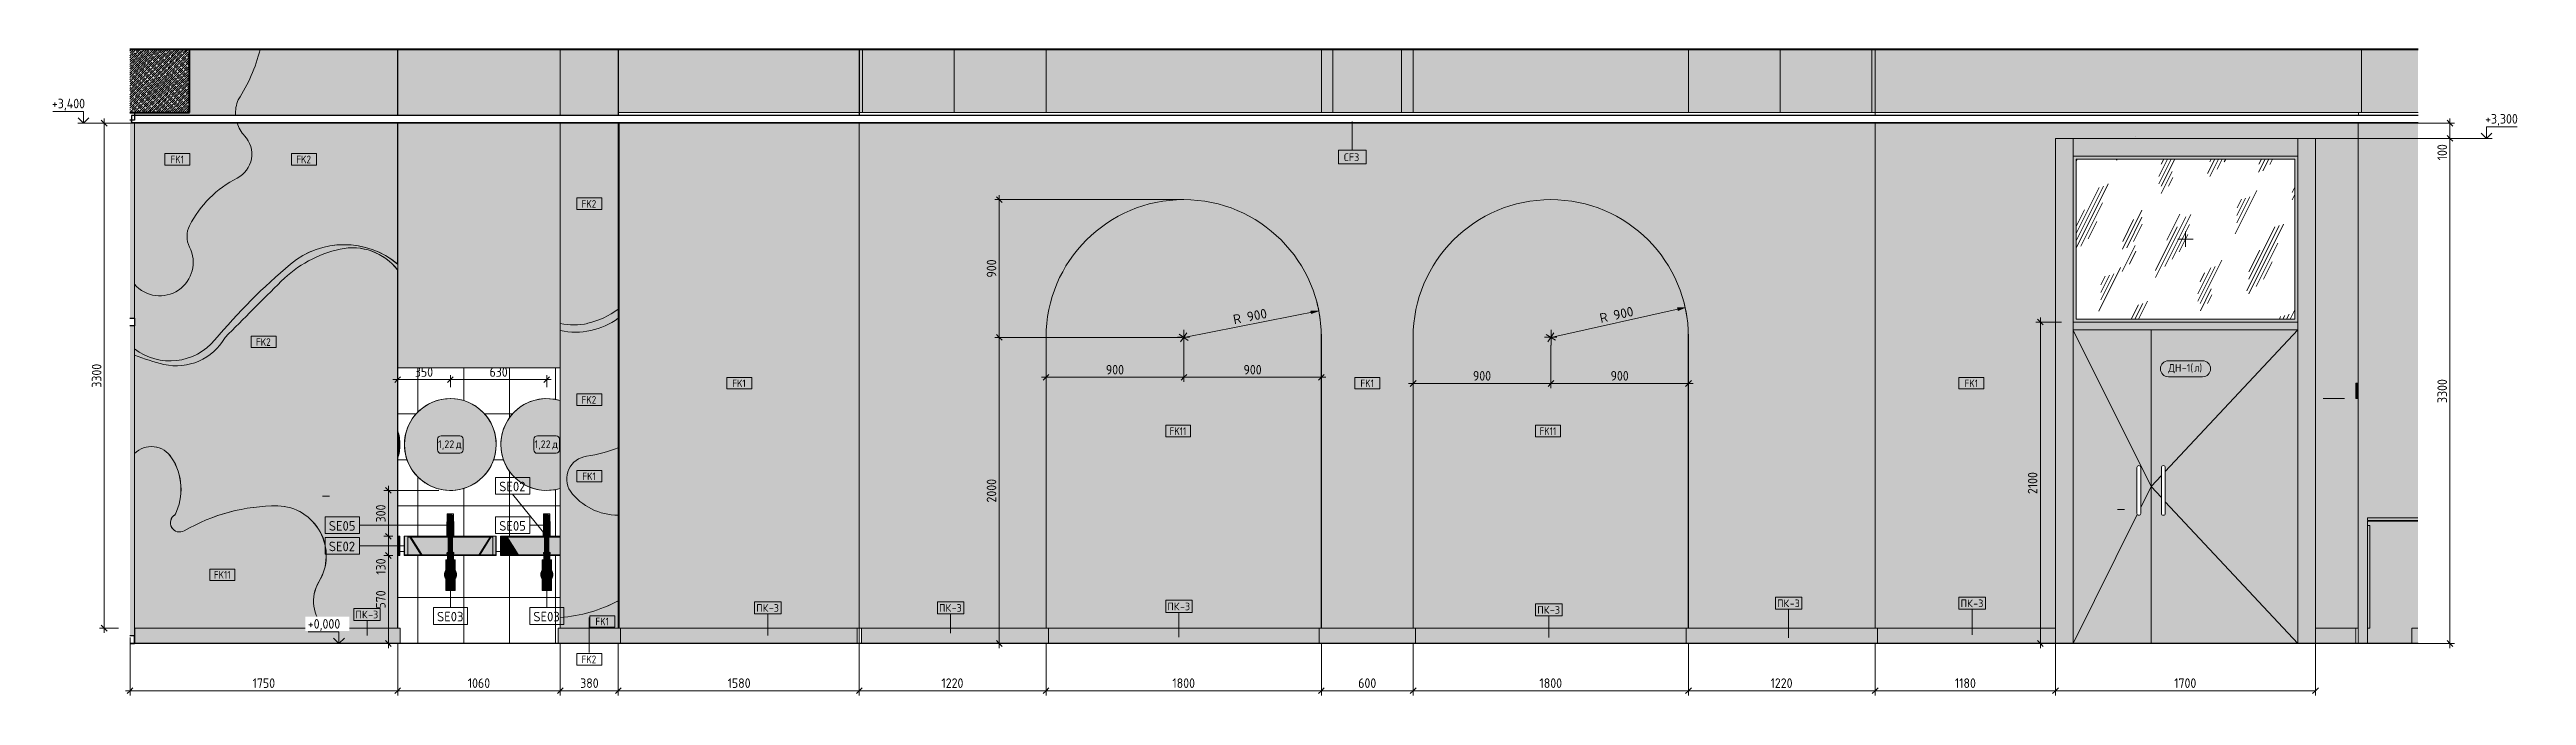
# Model space of a CAD drawing. Header units: millimetres. Extents: x 39286 to 136192, y -1987 to 27400.
# Drawn here: x 119997 to 136192, y -340 to 3881 of the extents above; entities that cross this region are included whole.
import ezdxf

# ---------------------------------------------------------------- set-up
doc = ezdxf.new("R2010")
doc.units = ezdxf.units.MM
for name, color, linetype, lineweight in [('0-1', 7, 'Continuous', 9), ('A-ANNO-DIMS', 7, 'Continuous', 9), ('A-ANNO-DIMS-25', 7, 'Continuous', 9), ('A-CLNG-IDEN', 7, 'Continuous', 9), ('A-DETL', 7, 'Continuous', 9), ('A-DOOR', 7, 'Continuous', 9), ('A-DOOR-FRAM-1', 7, 'Continuous', 9), ('A-DOOR-IDEN', 7, 'Continuous', 9), ('A-GENM', 7, 'Continuous', 9), ('A-GENM-IDEN', 7, 'Continuous', 9), ('A-GLAZ', 7, 'Continuous', 9), ('A-GLAZ-CWMG', 7, 'Continuous', 9), ('A-GLAZ-CWMG-2', 7, 'Continuous', 30), ('A-WALL-IDEN', 7, 'Continuous', 9), ('A-WALL-PATT', 7, 'Continuous', 9), ('G-ANNO-DIMS', 7, 'Continuous', 9), ('G-ANNO-DIMS-1', 7, 'Continuous', 20), ('I-FURN-IDEN', 7, 'Continuous', 9), ('I-WALL', 7, 'Continuous', 9), ('P-SANR-FIXT', 7, 'Continuous', 9), ('P-SANR-FIXT-3', 7, 'Continuous', 18), ('P-SANR-FIXT-IDEN', 7, 'Continuous', 9), ('Q-SPCQ', 7, 'Continuous', 9), ('S-COLS', 7, 'Continuous', 9), ('Знаки', 7, 'Continuous', 9), ('Знаки-1', 7, 'Continuous', 18)]:
    doc.layers.add(name, color=color, linetype=linetype, lineweight=lineweight)
doc.layers.add('0-2', color=7, linetype='Continuous', lineweight=9, transparency=0.7)
doc.layers.add('P-SANR-FIXT-2', color=7, linetype='Continuous', lineweight=9, transparency=0.7)
for name, color, linetype, lineweight, true_color in [('A-CLNG-FNSH-1', 7, 'Continuous', 30, 0x3c3c3c), ('A-FLOR-1', 7, 'Continuous', 9, 0x787878), ('A-FLOR-FNSH-1', 7, 'Continuous', 40, 0x3c3c3c), ('A-FLOR-FNSH-2', 7, 'Continuous', 30, 0x3c3c3c), ('I-FURN-10', 7, 'Continuous', 9, 0xacacac), ('I-FURN-4', 7, 'Continuous', 9, 0xc0c0c0), ('Q-SPCQ-1', 9, 'Continuous', 9, 0x808080), ('Q-SPCQ-2', 7, 'Continuous', 9, 0x7f7f7f), ('Q-SPCQ-3', 1, 'Continuous', 9, 0xff0000)]:
    doc.layers.add(name, color=color, linetype=linetype, lineweight=lineweight, true_color=true_color)
doc.layers.add('I-FURN-12', color=7, linetype='Continuous', lineweight=9, true_color=0x7f7f7f, transparency=0.7)
doc.styles.add('GOST Common_5', font='GOST_Common.ttf', dxfattribs={"width": 0.9, "height": 50})
doc.styles.add('GOST Common_6', font='GOST_Common.ttf', dxfattribs={"height": 50})
doc.styles.add('GOST Common_7', font='GOST_Common.ttf', dxfattribs={"height": 62.5})
doc.styles.add('ISOCPEUR_2', font='isocpeur.ttf', dxfattribs={"width": 0.9, "height": 62.5})
doc.styles.add('ISOCPEUR_4', font='isocpeur.ttf', dxfattribs={"height": 62.5})
doc.dimstyles.new('ISO-2_5_0_9К_БОЛЬШОЙ', dxfattribs={"dimscale": 304.8, "dimtxt": 62.248823, "dimasz": 0.123031, "dimexe": 0.098425, "dimexo": 0.246063, "dimgap": 0, "dimtad": 1, "dimdec": 0, "dimrnd": 10, "dimzin": 0, "dimdsep": 46, "dimtxsty": 'ISOCPEUR_2', "dimblk1": 'OBLIQUE', "dimblk2": 'OBLIQUE', "dimsah": 1, "dimcen": 0.09, "dimdle": 0.098425, "dimazin": 0, "dimtfac": 1, "dimtdec": 4, "dimtix": 1, "dimtmove": 0, "dimatfit": 3, "dimfxl": 1, "dimtvp": 1, "dimtolj": 1, "dimtzin": 0, "dimarcsym": 2})
doc.dimstyles.new('ISO-2_5_0_9К_БОЛЬШОЙ_1', dxfattribs={"dimscale": 304.8, "dimtxt": 62.248823, "dimasz": 0.123031, "dimexe": 0.098425, "dimexo": 0.246063, "dimgap": 0, "dimtad": 1, "dimdec": 0, "dimrnd": 10, "dimzin": 0, "dimdsep": 46, "dimtxsty": 'ISOCPEUR_2', "dimblk1": 'OBLIQUE', "dimblk2": 'OBLIQUE', "dimsah": 1, "dimcen": 0.09, "dimdle": 0.098425, "dimazin": 0, "dimtfac": 1, "dimtdec": 4, "dimtix": 1, "dimtmove": 1, "dimatfit": 3, "dimfxl": 1, "dimtvp": 1, "dimtolj": 1, "dimtzin": 0, "dimarcsym": 2})
doc.dimstyles.new('ISO-2_5_0_9К_БОЛЬШОЙ_округление', dxfattribs={"dimscale": 304.8, "dimtxt": 62.248823, "dimasz": 0.123031, "dimexe": 0.098425, "dimexo": 0, "dimgap": 0, "dimtad": 1, "dimdec": 0, "dimrnd": 10, "dimzin": 0, "dimdsep": 46, "dimtxsty": 'ISOCPEUR_2', "dimblk1": 'OBLIQUE', "dimblk2": 'OBLIQUE', "dimsah": 1, "dimcen": 0.09, "dimdle": 0.098425, "dimazin": 0, "dimtfac": 1, "dimtdec": 4, "dimtix": 1, "dimtmove": 0, "dimatfit": 3, "dimfxl": 1, "dimtvp": 1, "dimtolj": 1, "dimtzin": 0, "dimarcsym": 2})
doc.dimstyles.new('ISO-2_5_0_9К_БОЛЬШОЙ_округление_1', dxfattribs={"dimscale": 304.8, "dimtxt": 62.248823, "dimasz": 0.123031, "dimexe": 0.098425, "dimexo": 0, "dimgap": 0, "dimtad": 1, "dimdec": 0, "dimrnd": 10, "dimzin": 0, "dimdsep": 46, "dimtxsty": 'ISOCPEUR_2', "dimblk1": 'OBLIQUE', "dimblk2": 'OBLIQUE', "dimsah": 1, "dimcen": 0.09, "dimdle": 0.098425, "dimazin": 0, "dimtfac": 1, "dimtdec": 4, "dimtix": 1, "dimtmove": 1, "dimatfit": 3, "dimfxl": 1, "dimtvp": 1, "dimtolj": 1, "dimtzin": 0, "dimarcsym": 2})
doc.dimstyles.new('ISO-2_5_1_0K_БОЛЬШОЙ', dxfattribs={"dimscale": 304.8, "dimtxt": 62.248823, "dimasz": 0.164042, "dimexe": 0.19685, "dimexo": 0, "dimgap": 0, "dimtad": 1, "dimjust": 3, "dimdec": 0, "dimzin": 0, "dimdsep": 46, "dimtxsty": 'ISOCPEUR_4', "dimsah": 1, "dimcen": 0.09, "dimazin": 0, "dimtfac": 1, "dimtdec": 4, "dimtix": 1, "dimtmove": 0, "dimatfit": 2, "dimfxl": 1, "dimtvp": 1, "dimtolj": 1, "dimtzin": 0, "dimarcsym": 2})
pattern_1 = [(45, (125863.114, 0), (-14.25598, 14.25598), []), (45, (125877.37, 0), (-14.25598, 14.25598), [25.202, -5.04, 0.8382, -4.202])]

msp = doc.modelspace()

# ---------------------------------------------------------------- texts
at = {"layer": 'A-CLNG-IDEN', "insert": (128458.9, 3202.1), "char_height": 50, "width": 130.274, "attachment_point": 1, "style": 'GOST Common_6'}
msp.add_mtext('CF3', dxfattribs=at)
at = {"layer": 'A-DOOR-IDEN', "char_height": 50, "attachment_point": 1, "style": 'GOST Common_6'}
for s, insert, width in [('ДН', (133850.8, 1825.3), 106.224), ('-1(', (133938.5, 1825.3), 98.207), ('\\fGOST Common|b0|i0|c204|p34|;л', (134019.5, 1825.3), 42.089), ('\\fGOST Common|b0|i0|c204|p34|;)', (134054.2, 1825.3), 24.051)]:
    msp.add_mtext(s, dxfattribs=dict(at, insert=insert, width=width))
at = {"layer": 'A-GENM-IDEN', "char_height": 50, "attachment_point": 1, "style": 'GOST Common_6'}
for s, insert, width in [('-3', (122080.4, 214), 86.181), ('ПК', (124617.8, 257), 100.211), ('-3', (124700.5, 257), 86.181), ('ПК', (125812.9, 257), 100.211), ('-3', (125895.6, 257), 86.181), ('ПК', (127305.8, 266.9), 100.211), ('-3', (127388.5, 266.9), 86.181), ('ПК', (129724.5, 244.1), 100.211), ('-3', (129807.2, 244.1), 86.181), ('ПК', (131292.2, 287.1), 100.211), ('-3', (131374.8, 287.1), 86.181), ('ПК', (132492.4, 287.1), 100.211), ('-3', (132575.1, 287.1), 86.181)]:
    msp.add_mtext(s, dxfattribs=dict(at, insert=insert, width=width))
at = {"layer": 'A-WALL-IDEN', "char_height": 50, "attachment_point": 1, "style": 'GOST Common_5'}
for s, insert, width in [('FK1', (120788.4, 3187.5), 111.835), ('FK2', (121611.2, 3187.5), 124.462), ('FK2', (123476.3, 2897.4), 124.462), ('FK2', (121347.8, 1994.5), 124.462), ('FK1', (124461.9, 1724.5), 111.835), ('FK1', (128568.5, 1724.5), 111.835), ('FK1', (128568.5, 1724.5), 111.835), ('FK1', (132518.5, 1724.5), 111.835), ('FK2', (123476.3, 1617), 124.462), ('FK11', (127320.7, 1412.1), 138.892), ('FK11', (129739.4, 1412.1), 138.892), ('FK1', (123481.5, 1116.9), 111.835), ('FK11', (121071.7, 473), 138.892), ('FK1', (123566.7, 168), 111.835), ('FK2', (123476.3, -79.2), 124.462)]:
    msp.add_mtext(s, dxfattribs=dict(at, insert=insert, width=width))
at = {"layer": 'I-FURN-IDEN', "char_height": 50, "attachment_point": 1, "style": 'GOST Common_6'}
for s, insert, width in [('1,22', (122538.3, 1326.8), 140.295), ('\\fGOST Common|b0|i0|c204|p34|;д', (122654, 1326.8), 44.093), ('1,22', (123168.3, 1326.8), 140.295), ('\\fGOST Common|b0|i0|c204|p34|;д', (123284, 1326.8), 44.093)]:
    msp.add_mtext(s, dxfattribs=dict(at, insert=insert, width=width))
at = {"layer": 'P-SANR-FIXT-IDEN', "char_height": 62.5, "width": 222.468, "attachment_point": 1, "style": 'GOST Common_7'}
for s, insert in [('SE02', (122937.3, 1056.9)), ('SE05', (121823.4, 799.7)), ('SE02', (121823.4, 665.2)), ('SE05', (122937.3, 799.7)), ('SE03', (122530.8, 206.5)), ('SE03', (123160.8, 206.5))]:
    msp.add_mtext(s, dxfattribs=dict(at, insert=insert))

# ---------------------------------------------------------------- blocks, each defined once
blk = doc.blocks.new('BSC_Колонна _Прямоугольная - 600х600-23205240-Развертка 1_38-6')
at = {"layer": 'S-COLS'}
blk.add_hatch(color=256, dxfattribs=at).paths.add_polyline_path([(26500, 3470), (26870, 3470), (26870, 3880), (26500, 3880)])
blk.add_line((26500, 3880), (26500, 3470), dxfattribs=at)
blk = doc.blocks.new('BSC_Колонна _Прямоугольная - 600х600-V80-Развертка 1_38-6')
at = {"layer": 'S-COLS'}
blk.add_hatch(color=256, dxfattribs=at).paths.add_polyline_path([(17052, 3470), (17300, 3470), (17300, 3880), (16700, 3880), (16700, 3470), (16819, 3470)])
for p, q in [((16700, 3880), (16700, 3470)), ((17300, 3470), (17300, 3880))]:
    blk.add_line(p, q, dxfattribs=at)
blk = doc.blocks.new('110_Дверь_СКБ_2Ст_Наружная - ДН-1_л__ Двухстворчатая 1350 х3200 _ЛК_ в свету с верхним остеклением EI30-23529464-Развертка 1_38-6')
at = {"layer": 'A-DOOR'}
h = blk.add_hatch(color=256, dxfattribs=at)
h.paths.add_polyline_path([(25125, 2100), (26085, 2100), (26085, 3185), (24615, 3185), (24615, 2100), (25000, 2100)])
h.paths.add_polyline_path([(25000, 2120), (24635, 2120), (24635, 3165), (26065, 3165), (26065, 2120), (25125, 2120)])
h = blk.add_hatch(color=256, dxfattribs=at)
h.paths.add_polyline_path([(25000, 0), (25125, 0), (25125, 2050), (24615, 2050), (24615, 0)])
h.paths.add_polyline_path([(25045, 837), (25042, 838), (25039, 839), (25036, 841), (25034, 844), (25033, 847), (25032, 850), (25032, 1150), (25033, 1153), (25034, 1156), (25036, 1159), (25039, 1161), (25042, 1162), (25045, 1162), (25048, 1162), (25051, 1161), (25054, 1159), (25056, 1156), (25057, 1153), (25057, 1148), (25057, 850), (25057, 847), (25056, 844), (25054, 841), (25051, 839), (25048, 838)])
h = blk.add_hatch(color=256, dxfattribs=at)
h.paths.add_polyline_path([(25125, 0), (26085, 0), (26085, 2050), (25125, 2050), (25125, 466)])
h.paths.add_polyline_path([(25205, 837), (25202, 838), (25199, 839), (25196, 841), (25194, 844), (25193, 847), (25192, 850), (25192, 1150), (25193, 1153), (25194, 1156), (25196, 1159), (25199, 1161), (25202, 1162), (25205, 1162), (25208, 1162), (25211, 1161), (25214, 1159), (25216, 1156), (25217, 1153), (25217, 1148), (25217, 850), (25217, 847), (25216, 844), (25214, 841), (25211, 839), (25208, 838)])
at = {"layer": 'A-DOOR-FRAM-1'}
for points in [[(24615, 0), (24615, 3300), (24500, 3300), (24500, 0)], [(26011, 3185), (26085, 3185), (26085, 3300), (24615, 3300), (24615, 3185), (25878, 3185)], [(26200, 0), (26200, 3300), (26085, 3300), (26085, 0)], [(24615, 2050), (26085, 2050), (26085, 2100), (24615, 2100)]]:
    blk.add_hatch(color=256, dxfattribs=at).paths.add_polyline_path(points)
h = blk.add_hatch(dxfattribs=at)
h.set_pattern_fill('FP_48', color=256, style=0, pattern_type=2)
h.set_pattern_definition([(63.435, (17313.6, 31.75), (-255.583, 766.747), [317.5, -190.5, 317.5, -190.5, -403.903]), (63.435, (17313.6, 31.75), (-255.583, 766.747), [-1016, 127, -276.903]), (63.435, (17297.7, 47.6), (-255.583, 766.747), [254, -317.5, 190.5, -190.5, -467.403]), (63.435, (17297.7, 47.6), (-255.583, 766.747), [-952.5, 222.25, -245.153]), (63.435, (17297.7, 95.25), (-255.583, 766.747), [190.5, -381, 127, -190.5, -530.903]), (63.435, (17297.7, 95.25), (-255.583, 766.747), [-889, 285.75, -245.153]), (63.435, (17345.34, 47.6), (-255.583, 766.747), [190.5, -381, 158.75, -6404.65]), (63.435, (17392.96, 95.25), (-255.583, 766.747), [95.25, -476.25, 63.5, -6499.9]), (63.435, (17313.6, 174.6), (-255.583, 766.747), [63.5, -476.25, 63.5, -254, -562.653]), (63.435, (17313.6, 174.6), (-255.583, 766.747), [-857.25, 158.75, -403.903]), (63.435, (17599.34, 127), (-255.583, 766.747), [317.5, -476.25, 381, -251.503]), (63.435, (17599.34, 79.4), (-255.583, 766.747), [444.5, -317.5, 476.25, -188.003]), (63.435, (17631.1, 95.25), (-255.583, 766.747), [508, -254, 381, -276.903]), (63.435, (17678.7, 142.9), (-255.583, 766.747), [317.5, -444.5, 254, -403.903]), (63.435, (17631.1, 238.1), (-255.583, 766.747), [158.75, -635, 190.5, -435.653]), (63.435, (17726.34, 190.5), (-255.583, 766.747), [127, -635, 127, -530.903])])
h.paths.add_polyline_path([(25125, 2120), (26065, 2120), (26065, 3165), (24635, 3165), (24635, 2120), (25000, 2120)])
at = {"layer": 'A-DOOR'}
for p, q in [((26065, 3165), (24635, 3165)), ((24635, 3165), (24635, 2120)), ((26065, 2120), (26065, 3165)), ((24635, 2120), (26065, 2120)), ((24615, 2047), (25125, 1025)), ((25125, 2050), (25125, 0)), ((25125, 2050), (25125, 0)), ((26085, 2049), (25217, 1124)), ((25032, 850), (25032, 1150)), ((25057, 1150), (25057, 850)), ((25192, 1150), (25192, 850)), ((25217, 850), (25217, 1150)), ((25125, 1025), (25057, 889)), ((25192, 1097), (25125, 1025)), ((25125, 1025), (25192, 953)), ((25035, 843), (24615, 0)), ((25217, 926), (26085, 0))]:
    blk.add_line(p, q, dxfattribs=at)
for centre, start, end in [((25045, 1150), 0, 180), ((25205, 1150), 0, 180), ((25045, 850), 180, 0), ((25205, 850), 180, 360)]:
    blk.add_arc(centre, 12.5, start, end, dxfattribs=at)
for points in [[(25205, 1162), (25205, 1162), (25205, 1162), (25205, 1162)], [(25205, 837), (25205, 837), (25205, 837), (25205, 837)]]:
    blk.add_open_spline(points, degree=3, dxfattribs=at)
at = {"layer": 'A-DOOR-FRAM-1'}
for p, q in [((24615, 3185), (24615, 3300)), ((24615, 3300), (24615, 0)), ((26085, 3300), (26085, 3185)), ((26085, 3300), (26085, 0)), ((24615, 3185), (26085, 3185)), ((24615, 2100), (24615, 2050)), ((26085, 2100), (24615, 2100)), ((24615, 2050), (26085, 2050)), ((26085, 2050), (26085, 2100))]:
    blk.add_line(p, q, dxfattribs=at)
at = {"layer": 'A-GLAZ'}
for p, q in [((25300, 2642), (25400, 2642)), ((25350, 2692), (25350, 2592))]:
    blk.add_line(p, q, dxfattribs=at)
blk = doc.blocks.new('Плинтус - Плинтус керамогранит бежевый-32865259-Развертка 1_38-6')
at = {"layer": 'A-GENM'}
blk.add_hatch(color=256, dxfattribs=at).paths.add_polyline_path([(12265, 0), (13676, 0), (13676, 100), (11941, 100), (11941, 0), (12251, 0)])
for p, q in [((11940, 100), (11941, 100)), ((11941, 100), (13676, 100)), ((11941, 100), (11941, 0)), ((13676, 0), (13676, 100))]:
    blk.add_line(p, q, dxfattribs=at)
blk = doc.blocks.new('Плинтус - Плинтус керамогранит бежевый-32865261-Развертка 1_38-6')
at = {"layer": 'A-GENM'}
blk.add_line((13676, 100), (13676, 0), dxfattribs=at)
blk = doc.blocks.new('Плинтус - Плинтус керамогранит бежевый-32865265-Развертка 1_38-6')
at = {"layer": 'A-GENM'}
blk.add_line((14709, 0), (14709, 100), dxfattribs=at)
blk = doc.blocks.new('Плинтус - Плинтус керамогранит бежевый-32865269-Развертка 1_38-6')
at = {"layer": 'A-GENM'}
blk.add_line((15118, 100), (15118, 0), dxfattribs=at)
blk = doc.blocks.new('Плинтус - Плинтус керамогранит бежевый-32865270-Развертка 1_38-6')
at = {"layer": 'A-GENM'}
blk.add_hatch(color=256, dxfattribs=at).paths.add_polyline_path([(15650, 0), (16664, 0), (16664, 100), (15118, 100), (15118, 0), (15262, 0)])
blk.add_line((15118, 100), (16664, 100), dxfattribs=at)
blk = doc.blocks.new('Плинтус - Плинтус керамогранит бежевый-32865271-Развертка 1_38-6')
at = {"layer": 'A-GENM'}
for p, q in [((16664, 100), (16679, 100)), ((16664, 0), (16664, 100)), ((16679, 100), (16679, 0))]:
    blk.add_line(p, q, dxfattribs=at)
blk = doc.blocks.new('Плинтус - Плинтус керамогранит бежевый-32865272-Развертка 1_38-6')
at = {"layer": 'A-GENM'}
blk.add_hatch(color=256, dxfattribs=at).paths.add_polyline_path([(16700, 0), (17915, 0), (17915, 100), (16694, 100), (16694, 0)])
for p, q in [((16679, 100), (16694, 100)), ((16679, 0), (16679, 100)), ((16694, 100), (17915, 100)), ((16694, 100), (16694, 0)), ((17915, 0), (17915, 100))]:
    blk.add_line(p, q, dxfattribs=at)
blk = doc.blocks.new('Плинтус - Плинтус керамогранит бежевый-32865300-Развертка 1_38-6')
at = {"layer": 'A-GENM'}
blk.add_hatch(color=256, dxfattribs=at).paths.add_polyline_path([(21260, 0), (22085, 0), (22085, 100), (20315, 100), (20315, 0)])
blk.add_line((20315, 100), (22085, 100), dxfattribs=at)
blk = doc.blocks.new('Плинтус - Плинтус керамогранит бежевый-32865301-Развертка 1_38-6')
at = {"layer": 'A-GENM'}
blk.add_line((17915, 100), (17915, 0), dxfattribs=at)
blk = doc.blocks.new('Плинтус - Плинтус керамогранит бежевый-32865302-Развертка 1_38-6')
at = {"layer": 'A-GENM'}
blk.add_hatch(color=256, dxfattribs=at).paths.add_polyline_path([(19685, 0), (20315, 0), (20315, 100), (19685, 100), (19685, 17)])
for p, q in [((19685, 100), (20315, 100)), ((19685, 100), (19685, 0)), ((20315, 0), (20315, 100))]:
    blk.add_line(p, q, dxfattribs=at)
blk = doc.blocks.new('Плинтус - Плинтус керамогранит бежевый-32865303-Развертка 1_38-6')
at = {"layer": 'A-GENM'}
blk.add_line((19685, 0), (19685, 100), dxfattribs=at)
blk = doc.blocks.new('Плинтус - Плинтус керамогранит бежевый-32865304-Развертка 1_38-6')
at = {"layer": 'A-GENM'}
blk.add_hatch(color=256, dxfattribs=at).paths.add_polyline_path([(22085, 0), (23336, 0), (23336, 100), (22085, 100), (22085, 16)])
for p, q in [((22085, 100), (23336, 100)), ((22085, 100), (22085, 0)), ((23336, 0), (23336, 100))]:
    blk.add_line(p, q, dxfattribs=at)
blk = doc.blocks.new('Плинтус - Плинтус керамогранит бежевый-32865305-Развертка 1_38-6')
at = {"layer": 'A-GENM'}
blk.add_hatch(color=256, dxfattribs=at).paths.add_polyline_path([(24065, 0), (24500, 0), (24500, 100), (23336, 100), (23336, 0), (23400, 0)])
for p, q in [((23336, 100), (24500, 100)), ((24500, 100), (24500, 0))]:
    blk.add_line(p, q, dxfattribs=at)
blk = doc.blocks.new('Плинтус - Плинтус керамогранит бежевый-32865306-Развертка 1_38-6')
at = {"layer": 'A-GENM'}
blk.add_hatch(color=256, dxfattribs=at).paths.add_polyline_path([(26464, 0), (26464, 100), (26200, 100), (26200, 0)])
for p, q in [((26200, 100), (26464, 100)), ((26200, 0), (26200, 100))]:
    blk.add_line(p, q, dxfattribs=at)
blk = doc.blocks.new('Плинтус - Плинтус керамогранит бежевый-32865307-Развертка 1_38-6')
at = {"layer": 'A-GENM'}
for p, q in [((26479, 100), (26464, 100)), ((26464, 100), (26464, 0)), ((26479, 100), (26479, 0))]:
    blk.add_line(p, q, dxfattribs=at)
blk = doc.blocks.new('Плинтус - Плинтус керамогранит светло-серый-29857680-Развертка 1_38-6')
at = {"layer": 'A-GENM'}
blk.add_hatch(color=256, dxfattribs=at).paths.add_polyline_path([(15082, 0), (15118, 0), (15118, 100), (14709, 100), (14709, 0), (15066, 0)])
for p, q in [((14709, 100), (15118, 100)), ((14709, 100), (14709, 0)), ((15118, 0), (15118, 100))]:
    blk.add_line(p, q, dxfattribs=at)
blk = doc.blocks.new('Кнопка аварийной разблокировки двери - Тип 1-29506767-Развертка 1_38-6')
at = {"layer": 'Q-SPCQ-2'}
blk.add_hatch(color=256, dxfattribs=at).paths.add_polyline_path([(26479, 1600), (26479, 1700), (26464, 1700), (26464, 1600)])
at = {"layer": 'Q-SPCQ-1'}
for p, q in [((26464, 1700), (26479, 1700)), ((26464, 1700), (26464, 1600)), ((26389, 1600), (26249, 1600)), ((26389, 1600), (26249, 1600)), ((26319, 1600), (26319, 1600)), ((26479, 1600), (26464, 1600))]:
    blk.add_line(p, q, dxfattribs=at)
blk = doc.blocks.new('Дистанционный пожарный извещатель - Монтируемые на перекрытии-30363526-Развертка 1_38-6')
at = {"layer": 'Q-SPCQ'}
for p, q in [((13179, 962), (13169, 962)), ((13179, 962), (13169, 962)), ((13179, 962), (13215, 962)), ((13215, 962), (13179, 962))]:
    blk.add_line(p, q, dxfattribs=at)
blk = doc.blocks.new('Дистанционный пожарный извещатель - Монтируемые на перекрытии-V81-Развертка 1_38-6')
at = {"layer": 'Q-SPCQ'}
for p, q in [((25022, 3314), (25022, 3314)), ((24915, 876), (24905, 876)), ((24915, 876), (24905, 876)), ((24915, 876), (24951, 876)), ((24951, 876), (24915, 876))]:
    blk.add_line(p, q, dxfattribs=at)
blk = doc.blocks.new('зеркало круглое600д - 1_22д зеркало круглое d600-30456177-Развертка 1_38-6')
at = {"layer": 'I-FURN-12'}
blk.add_hatch(color=256, dxfattribs=at).paths.add_polyline_path([(14635, 1000), (14664, 1001), (14694, 1006), (14723, 1013), (14723, 1587), (14722, 1587), (14694, 1594), (14664, 1599), (14635, 1600), (14606, 1599), (14576, 1594), (14548, 1587), (14520, 1577), (14494, 1565), (14468, 1549), (14445, 1532), (14423, 1512), (14403, 1490), (14386, 1467), (14370, 1441), (14358, 1415), (14348, 1387), (14341, 1359), (14336, 1329), (14335, 1300), (14336, 1271), (14341, 1241), (14348, 1213), (14358, 1185), (14370, 1159), (14386, 1133), (14403, 1110), (14423, 1088), (14445, 1068), (14468, 1051), (14494, 1035), (14520, 1023), (14548, 1013), (14576, 1006), (14606, 1001)])
at = {"layer": 'I-FURN-10'}
for start, end in [(73.0147, 174.375), (174.375, 180), (180, 275.625), (275.625, 286.9853)]:
    blk.add_arc((14635, 1300), 300, start, end, dxfattribs=at)
at = {"layer": 'I-FURN-4'}
for start, end in [(73.0147, 180), (180, 286.9853)]:
    blk.add_arc((14635, 1300), 300, start, end, dxfattribs=at)
blk = doc.blocks.new('зеркало круглое600д - 1_22д зеркало круглое d600-V82-Развертка 1_38-6')
at = {"layer": 'I-FURN-12'}
blk.add_hatch(color=256, dxfattribs=at).paths.add_polyline_path([(14005, 1000), (14034, 1001), (14064, 1006), (14092, 1013), (14120, 1023), (14146, 1035), (14172, 1051), (14195, 1068), (14217, 1088), (14237, 1110), (14254, 1133), (14270, 1159), (14282, 1185), (14292, 1213), (14299, 1241), (14304, 1271), (14305, 1300), (14304, 1329), (14299, 1359), (14292, 1387), (14282, 1415), (14270, 1441), (14254, 1467), (14237, 1490), (14217, 1512), (14195, 1532), (14172, 1549), (14145, 1565), (14120, 1577), (14092, 1587), (14064, 1594), (14034, 1599), (14005, 1600), (13976, 1599), (13946, 1594), (13918, 1587), (13890, 1577), (13864, 1565), (13838, 1549), (13815, 1532), (13793, 1512), (13773, 1490), (13756, 1467), (13740, 1441), (13728, 1415), (13718, 1387), (13711, 1359), (13706, 1329), (13705, 1300), (13706, 1271), (13711, 1241), (13718, 1213), (13728, 1185), (13740, 1159), (13756, 1133), (13773, 1110), (13793, 1088), (13815, 1068), (13838, 1051), (13864, 1035), (13890, 1023), (13918, 1013), (13946, 1006), (13976, 1001)])
at = {"layer": 'I-FURN-10'}
for start, end in [(112.5, 180), (39.375, 112.5), (0, 39.375), (180, 309.375), (309.375, 360)]:
    blk.add_arc((14005, 1300), 300, start, end, dxfattribs=at)
at = {"layer": 'I-FURN-4'}
for start, end in [(0, 180), (180, 360)]:
    blk.add_arc((14005, 1300), 300, start, end, dxfattribs=at)
blk = doc.blocks.new('зеркало круглое600д - 1_22д зеркало круглое d600-V83-Развертка 1_38-6')
at = {"layer": 'I-FURN-12'}
blk.add_hatch(color=256, dxfattribs=at).paths.add_polyline_path([(13661, 1210), (13662, 1213), (13669, 1241), (13674, 1271), (13675, 1300), (13674, 1329), (13669, 1359), (13662, 1387), (13661, 1390), (13661, 1214)])
at = {"layer": 'I-FURN-10'}
for start, end in [(16.875, 17.4887), (342.5113, 360), (11.25, 16.875), (5.625, 11.25), (0, 5.625)]:
    blk.add_arc((13375, 1300), 300, start, end, dxfattribs=at)
at = {"layer": 'I-FURN-4'}
for start, end in [(0, 17.4887), (342.5113, 360)]:
    blk.add_arc((13375, 1300), 300, start, end, dxfattribs=at)
blk = doc.blocks.new('раковина - 400 x 500mm-30615599-Развертка 1_38-6')
at = {"layer": 'P-SANR-FIXT-2'}
for points in [[(13672, 580), (13672, 700), (13661, 700), (13661, 580), (13672, 580)], [(13674, 576), (13675, 576), (13675, 699), (13675, 699), (13675, 580), (13670, 580), (13670, 576), (13674, 576)], [(13674, 580), (13675, 580), (13675, 700), (13672, 699), (13672, 580), (13674, 580)], [(13675, 699), (13675, 699), (13675, 700), (13675, 699), (13675, 699)], [(13675, 699), (13675, 700), (13675, 700), (13675, 699), (13675, 699)], [(13661, 576), (13670, 576), (13670, 580), (13661, 580)], [(13663, 575), (13670, 575), (13670, 576), (13661, 576), (13661, 575)], [(13674, 575), (13675, 575), (13675, 576), (13670, 576), (13670, 575), (13673, 575)], [(13670, 575), (13670, 575), (13670, 575)], [(13675, 575), (13675, 575), (13675, 575), (13674, 575), (13672, 575), (13674, 575)]]:
    blk.add_hatch(color=256, dxfattribs=at).paths.add_polyline_path(points)
at = {"layer": 'P-SANR-FIXT'}
for p, q in [((13670, 700), (13661, 700)), ((13670, 700), (13661, 700)), ((13670, 700), (13661, 700)), ((13661, 700), (13670, 700)), ((13672, 700), (13670, 700)), ((13675, 700), (13670, 700)), ((13670, 700), (13672, 700)), ((13672, 700), (13675, 700)), ((13674, 700), (13673, 700)), ((13673, 700), (13673, 700)), ((13673, 699), (13673, 700)), ((13673, 700), (13673, 700)), ((13674, 700), (13673, 700)), ((13673, 576), (13673, 699)), ((13675, 580), (13675, 700)), ((13675, 700), (13675, 699)), ((13675, 576), (13675, 699)), ((13675, 699), (13675, 576)), ((13675, 699), (13675, 580)), ((13661, 580), (13670, 580)), ((13670, 580), (13661, 580)), ((13670, 580), (13661, 580)), ((13661, 580), (13670, 580)), ((13661, 575), (13670, 575)), ((13670, 575), (13661, 575)), ((13661, 575), (13670, 575)), ((13661, 575), (13670, 575)), ((13670, 580), (13675, 580)), ((13670, 575), (13675, 575)), ((13675, 575), (13670, 575)), ((13670, 575), (13673, 575)), ((13670, 575), (13673, 575)), ((13673, 580), (13671, 580)), ((13672, 580), (13671, 580)), ((13671, 580), (13673, 580)), ((13673, 580), (13672, 580)), ((13674, 580), (13673, 580)), ((13673, 580), (13674, 580)), ((13674, 580), (13673, 580)), ((13673, 575), (13673, 576)), ((13673, 575), (13674, 575)), ((13673, 575), (13674, 575)), ((13675, 580), (13674, 580)), ((13674, 580), (13675, 580)), ((13675, 580), (13674, 580)), ((13674, 575), (13674, 575)), ((13675, 575), (13675, 580)), ((13675, 580), (13675, 580)), ((13675, 580), (13675, 580))]:
    blk.add_line(p, q, dxfattribs=at)
at = {"layer": 'P-SANR-FIXT', "flags": 128}
blk.add_lwpolyline([(13673, 700), (13673, 700), (13670, 700)], dxfattribs=at)
at = {"layer": 'P-SANR-FIXT'}
for centre, start, end in [((13674, 699), 60, 90), ((13674, 699), 0, 30), ((13674, 699), 30, 60), ((13674, 576), 270, 315), ((13674, 576), 345, 0), ((13674, 576), 315, 345)]:
    blk.add_arc(centre, 1, start, end, dxfattribs=at)
blk = doc.blocks.new('сифон - Для раковины-30615598-Развертка 1_38-6')
at = {"layer": 'P-SANR-FIXT-2'}
h = blk.add_hatch(color=256, dxfattribs=at)
h.paths.add_polyline_path([(13977, 346), (14006, 346), (14006, 410), (13995, 411), (13986, 415), (13977, 422), (13976, 424), (13976, 346)])
h.paths.add_polyline_path([(13976, 476), (13977, 478), (13986, 485), (13986, 496), (13983, 496), (13983, 503), (13986, 503), (13986, 547), (13976, 547), (13976, 478)])
for points in [[(13984, 496), (14028, 496), (14028, 503), (13983, 503), (13983, 496)], [(13986, 547), (14026, 547), (14026, 575), (13986, 575), (13986, 572)], [(13986, 503), (14026, 503), (14026, 547), (13986, 547), (13986, 511)], [(13986, 485), (13996, 489), (14006, 490), (14016, 489), (14026, 485), (14026, 496), (13986, 496), (13986, 489)], [(13986, 466), (13987, 468), (13993, 473), (13999, 475), (14006, 476), (14013, 475), (14019, 473), (14024, 468), (14026, 466), (14026, 485), (14023, 486), (14023, 485), (14016, 489), (13988, 485), (13988, 485), (13986, 485), (13986, 468)], [(14006, 424), (14013, 425), (14019, 427), (14024, 432), (14028, 438), (14031, 443), (14032, 450), (14031, 457), (14028, 463), (14026, 466), (14026, 450), (14025, 445), (14023, 440), (14020, 436), (14016, 433), (14011, 431), (14006, 430), (14000, 431), (13995, 433), (13991, 436), (13988, 440), (13986, 445), (13986, 450), (13986, 466), (13983, 463), (13980, 457), (13980, 450), (13980, 443), (13983, 437), (13987, 432), (13993, 427), (13999, 425), (14001, 425)]]:
    blk.add_hatch(color=256, dxfattribs=at).paths.add_polyline_path(points)
h = blk.add_hatch(color=256, dxfattribs=at)
h.paths.add_polyline_path([(14023, 485), (14023, 486), (14016, 489), (14021, 486)])
h.paths.add_polyline_path([(13986, 485), (13988, 485), (13988, 485), (14016, 489), (14005, 490), (13995, 489), (13986, 485)])
h = blk.add_hatch(color=256, dxfattribs=at)
h.paths.add_polyline_path([(14006, 346), (14036, 346), (14036, 424), (14034, 422), (14026, 415), (14016, 411), (14006, 410), (14006, 359)])
h.paths.add_polyline_path([(14036, 476), (14036, 547), (14026, 547), (14026, 503), (14028, 503), (14028, 496), (14026, 496), (14026, 485), (14034, 478), (14035, 477)])
h = blk.add_hatch(color=256, dxfattribs=at)
h.paths.add_polyline_path([(14036, 424), (14040, 430), (14044, 440), (14046, 450), (14044, 460), (14040, 470), (14036, 476), (14036, 425)])
h.paths.add_polyline_path([(13976, 424), (13976, 476), (13971, 470), (13967, 460), (13966, 450), (13967, 440), (13971, 430)])
h = blk.add_hatch(color=256, dxfattribs=at)
h.paths.add_polyline_path([(14026, 466), (14025, 467), (14025, 466), (14019, 473), (14006, 476), (13987, 468), (13986, 467), (13986, 466), (13986, 450), (13986, 445), (13989, 440), (13991, 436), (13996, 433), (14001, 431), (14006, 430), (14011, 431), (14016, 433), (14020, 436), (14023, 440), (14025, 445), (14026, 450), (14026, 466)])
h.paths.add_polyline_path([(14006, 410), (14016, 411), (14026, 415), (14034, 422), (14036, 424), (14036, 476), (14034, 479), (14026, 485), (14026, 466), (14028, 463), (14031, 457), (14032, 450), (14031, 443), (14028, 437), (14023, 431), (14019, 427), (14012, 425), (14006, 424), (13998, 425), (13993, 427), (13987, 432), (13983, 437), (13980, 443), (13980, 450), (13980, 457), (13983, 463), (13986, 466), (13986, 485), (13977, 478), (13976, 476), (13976, 424), (13978, 421), (13986, 415), (13995, 411), (14000, 411)])
h = blk.add_hatch(color=256, dxfattribs=at)
h.paths.add_polyline_path([(14025, 466), (14025, 467), (14024, 468), (14020, 471), (14024, 467)])
h.paths.add_polyline_path([(14006, 476), (14017, 473), (14012, 475), (14007, 476)])
h.paths.add_polyline_path([(13987, 468), (13988, 469), (14006, 476), (13998, 475), (13993, 473), (13988, 469)])
at = {"layer": 'P-SANR-FIXT'}
for p, q in [((13976, 547), (13976, 346)), ((13985, 547), (13976, 547)), ((13976, 547), (14006, 547)), ((13998, 547), (13985, 547)), ((14006, 547), (13998, 547)), ((14026, 547), (14006, 547)), ((14006, 547), (14036, 547)), ((14036, 547), (14026, 547)), ((14036, 346), (14036, 547)), ((13976, 346), (14006, 346)), ((14006, 346), (13976, 346)), ((14006, 346), (14036, 346)), ((14036, 346), (14006, 346))]:
    blk.add_line(p, q, dxfattribs=at)
for radius, start, end in [(40, 105.247, 118.9404), (40, 105.247, 118.9404), (40, 104.4889, 105), (40, 104.4889, 105), (40, 90, 104.2825), (40, 90, 104.2825), (40, 81.9724, 90), (40, 81.9724, 90), (40, 75, 81.7551), (40, 75, 81.7551), (40, 64.1662, 74.753), (40, 61.0896, 74.753), (40, 61.0896, 64.1662), (40, 139.0486, 180), (40, 139.0486, 180), (40, 180, 220.9514), (40, 180, 220.9514), (40, 122.1967, 139.0486), (40, 122.1967, 139.0486), (40, 220.9514, 229.1709), (40, 220.9514, 225), (40, 225, 229.1709), (40, 229.3272, 284.6612), (40, 229.3272, 284.6612), (26, 145.2681, 180), (26, 145.2681, 180), (26, 180.3257, 214.7319), (26, 180.3257, 214.7319), (40, 120, 122.1074), (40, 120, 122.1074), (26, 140.8638, 145.089), (26, 140.8638, 145.089), (26, 214.911, 224.3751), (26, 214.911, 224.3751), (26, 135.0531, 140.8638), (26, 138.3898, 140.8638), (40, 119.1971, 120), (40, 119.1971, 120), (26, 135.0531, 138.3898), (26, 132.2643, 135), (26, 132.2643, 135), (26, 225, 359.6743), (26, 225, 315), (26, 105.0942, 132.0353), (26, 120, 132.0353), (26, 105.0942, 120), (26, 78.8506, 105), (26, 78.8506, 105), (26, 75, 78.4615), (26, 75, 78.4615), (26, 45, 74.9058), (26, 45, 74.9058), (40, 285, 310.6728), (40, 285, 310.6728), (26, 41.6102, 44.9469), (26, 39.1362, 44.9469), (26, 315, 359.6743), (40, 60, 60.8029), (40, 60, 60.8029), (26, 39.1362, 41.6102), (40, 40.9514, 60), (40, 45, 60), (26, 0.3257, 39.1362), (26, 0.3257, 39.1362), (40, 310.8291, 319.0486), (40, 310.8291, 315), (40, 40.9514, 45), (40, 315, 319.0486), (40, 0, 40.9514), (40, 360, 40.9514), (40, 319.0486, 0), (40, 319.0486, 360)]:
    blk.add_arc((14006, 450), radius, start, end, dxfattribs=at)
at = {"layer": 'P-SANR-FIXT-3'}
for p, q in [((13983, 593), (13983, 586)), ((13983, 593), (13984, 593)), ((13984, 593), (13983, 593)), ((13984, 586), (13983, 586)), ((13983, 586), (14006, 586)), ((13983, 503), (13983, 496)), ((13984, 503), (13983, 503)), ((13983, 503), (13984, 503)), ((13984, 496), (13983, 496)), ((13983, 496), (13984, 496)), ((13984, 593), (14006, 593)), ((14006, 593), (13984, 593)), ((13984, 593), (14006, 593)), ((13993, 593), (13984, 593)), ((13985, 586), (13984, 586)), ((13985, 503), (13984, 503)), ((13984, 503), (14011, 503)), ((14011, 496), (13984, 496)), ((13984, 496), (13985, 496)), ((14006, 586), (13985, 586)), ((13986, 503), (13985, 503)), ((13985, 496), (13986, 496)), ((13986, 586), (13986, 576)), ((14000, 586), (13986, 586)), ((13986, 586), (14006, 586)), ((13986, 575), (13986, 547)), ((13986, 547), (13986, 503)), ((14006, 503), (13986, 503)), ((13986, 503), (13986, 503)), ((13986, 503), (14011, 503)), ((14011, 503), (13986, 503)), ((13986, 503), (13986, 503)), ((13986, 496), (13986, 450)), ((13986, 496), (14000, 496)), ((14011, 496), (13986, 496)), ((13986, 496), (13986, 496)), ((13986, 496), (13986, 496)), ((13986, 496), (13996, 496)), ((13992, 600), (13993, 600)), ((14006, 600), (13992, 600)), ((13993, 600), (14006, 600)), ((14006, 593), (13993, 593)), ((13996, 496), (14011, 496)), ((14006, 586), (14000, 586)), ((14000, 496), (14011, 496)), ((14006, 600), (14019, 600)), ((14019, 600), (14006, 600)), ((14006, 593), (14027, 593)), ((14028, 593), (14006, 593)), ((14006, 593), (14027, 593)), ((14012, 593), (14006, 593)), ((14020, 586), (14006, 586)), ((14006, 586), (14026, 586)), ((14026, 586), (14006, 586)), ((14006, 586), (14028, 586)), ((14011, 503), (14006, 503)), ((14025, 496), (14011, 496)), ((14011, 496), (14025, 496)), ((14023, 496), (14011, 496)), ((14011, 496), (14025, 496)), ((14026, 593), (14012, 593)), ((14025, 503), (14012, 503)), ((14012, 503), (14028, 503)), ((14012, 503), (14025, 503)), ((14025, 503), (14012, 503)), ((14026, 586), (14020, 586)), ((14025, 496), (14023, 496)), ((14026, 503), (14025, 503)), ((14025, 503), (14026, 503)), ((14026, 503), (14025, 503)), ((14028, 496), (14025, 496)), ((14025, 496), (14026, 496)), ((14026, 496), (14025, 496)), ((14025, 496), (14026, 496)), ((14027, 593), (14026, 593)), ((14026, 576), (14026, 586)), ((14027, 586), (14026, 586)), ((14026, 547), (14026, 575)), ((14026, 503), (14026, 547)), ((14028, 503), (14026, 503)), ((14026, 450), (14026, 496)), ((14026, 496), (14028, 496)), ((14027, 593), (14028, 593)), ((14028, 586), (14027, 586)), ((14028, 586), (14028, 593)), ((14028, 496), (14028, 503))]:
    blk.add_line(p, q, dxfattribs=at)
at = {"layer": 'P-SANR-FIXT-3', "flags": 128}
for points in [[(13988, 596), (13988, 596), (13988, 595), (13986, 595), (13985, 594), (13984, 593), (13984, 593)], [(13988, 596), (13990, 597), (13991, 598), (13992, 599), (13992, 600)], [(14020, 598), (14019, 599), (14019, 600)], [(14023, 596), (14021, 597), (14020, 598)], [(14023, 596), (14023, 596), (14023, 595), (14025, 595), (14026, 594), (14027, 593), (14027, 593)]]:
    blk.add_lwpolyline(points, dxfattribs=at)
at = {"layer": 'P-SANR-FIXT-3'}
for start, end in [(150, 180), (180, 254.8404), (52.4712, 150), (255, 330), (0, 52.448), (330.1596, 0)]:
    blk.add_arc((14006, 450), 20, start, end, dxfattribs=at)
for points, knots in [([(14018, 466), (14017, 466), (14016, 467), (14013, 469), (14010, 470), (14006, 470), (14001, 470), (13998, 469), (13996, 467), (13994, 466), (13992, 465), (13991, 464), (13990, 462), (13988, 460), (13988, 459), (13987, 457), (13986, 454), (13986, 452), (13986, 450)], [0.2916667, 0.2916667, 0.2916667, 0.2916667, 0.3333333, 0.375, 0.4166667, 0.5, 0.5833333, 0.625, 0.6666667, 0.7083333, 0.7291667, 0.75, 0.7916667, 0.8333333, 0.8541667, 0.875, 0.9166667, 1, 1, 1, 1]), ([(13986, 450), (13986, 448), (13986, 446), (13987, 442), (13988, 440), (13989, 439), (13990, 437), (13991, 436), (13992, 435), (13994, 434), (13996, 433), (13998, 431), (14000, 431), (14000, 431)], [0, 0, 0, 0, 0.0833333, 0.125, 0.1666667, 0.1875, 0.2083333, 0.25, 0.2708333, 0.2916667, 0.3333333, 0.375, 0.4166667, 0.4166667, 0.4166667, 0.4166667]), ([(14000, 431), (14002, 430), (14006, 430), (14010, 430), (14013, 431), (14016, 433), (14017, 434), (14019, 435), (14020, 436), (14021, 438), (14023, 440), (14024, 441), (14024, 443), (14025, 446), (14026, 448), (14026, 450)], [0.4166667, 0.4166667, 0.4166667, 0.4166667, 0.5, 0.5833333, 0.625, 0.6666667, 0.7083333, 0.7291667, 0.75, 0.7916667, 0.8333333, 0.8541667, 0.875, 0.9166667, 1, 1, 1, 1]), ([(14026, 450), (14026, 452), (14025, 454), (14024, 458), (14023, 460), (14022, 461), (14021, 463), (14020, 464), (14019, 465), (14018, 466), (14018, 466)], [0, 0, 0, 0, 0.0833333, 0.125, 0.1666667, 0.1875, 0.2083333, 0.25, 0.2708333, 0.2916667, 0.2916667, 0.2916667, 0.2916667])]:
    blk.add_open_spline(points, degree=3, knots=knots, dxfattribs=at)
blk = doc.blocks.new('раковина - 400 x 500mm-V84-Развертка 1_38-6')
at = {"layer": 'P-SANR-FIXT-2'}
for points in [[(13704, 580), (13705, 580), (13705, 699), (13703, 699), (13704, 580)], [(13705, 699), (13705, 700), (13704, 699), (13704, 699), (13705, 699)], [(13705, 580), (13708, 580), (13708, 700), (13705, 700), (13705, 602)], [(13708, 700), (13708, 700), (13708, 700)], [(13988, 595), (13991, 598), (13992, 600), (14019, 600), (14020, 598), (14021, 597), (14021, 597), (14023, 596), (14023, 595), (14023, 700), (13988, 700), (13988, 596)], [(14303, 576), (14305, 576), (14305, 699), (14305, 699), (14305, 580), (14300, 580), (14300, 576), (14303, 576)], [(14304, 580), (14305, 580), (14305, 700), (14302, 699), (14302, 580), (14304, 580)], [(14305, 699), (14305, 699), (14305, 700), (14305, 699), (14305, 699)], [(14305, 699), (14305, 700), (14305, 700), (14305, 699), (14305, 699)], [(13706, 576), (13708, 576), (13708, 580), (13703, 580), (13704, 576), (13706, 576)], [(13703, 575), (13705, 575), (13704, 575), (13703, 575)], [(13705, 575), (13708, 575), (13708, 576), (13704, 576), (13704, 575), (13705, 575)], [(13816, 575), (13816, 575), (13780, 575)], [(13986, 575), (13986, 575), (13986, 575), (13988, 576), (13988, 576), (14023, 576), (14023, 575), (14025, 575), (14025, 575), (14026, 575), (14026, 580), (13986, 580), (13986, 575)], [(14304, 575), (14305, 575), (14305, 576), (14300, 576), (14300, 575), (14303, 575)], [(14300, 575), (14300, 575), (14300, 575)], [(14305, 575), (14305, 575), (14304, 575), (14302, 575), (14305, 575)]]:
    blk.add_hatch(color=256, dxfattribs=at).paths.add_polyline_path(points)
h = blk.add_hatch(color=256, dxfattribs=at)
h.paths.add_polyline_path([(13708, 580), (13728, 580), (13728, 700), (13708, 700), (13708, 602)])
h.paths.add_polyline_path([(14300, 580), (14302, 580), (14302, 700), (14282, 699), (14282, 580)])
h = blk.add_hatch(color=256, dxfattribs=at)
h.paths.add_polyline_path([(13955, 580), (13986, 580), (13986, 586), (13983, 586), (13983, 593), (13984, 593), (13987, 595), (13988, 595), (13988, 700), (13728, 700), (13728, 695), (13741, 695), (13813, 580), (13897, 580)])
h.paths.add_polyline_path([(14028, 580), (14198, 580), (14270, 695), (14282, 695), (14282, 700), (14023, 700), (14023, 595), (14028, 593), (14028, 586), (14026, 586), (14026, 580), (14028, 580)])
h = blk.add_hatch(color=256, dxfattribs=at)
h.paths.add_polyline_path([(14198, 580), (14282, 580), (14282, 695), (14270, 695), (14198, 580)])
h.paths.add_polyline_path([(13780, 580), (13812, 580), (13741, 695), (13728, 695), (13728, 580)])
h = blk.add_hatch(color=256, dxfattribs=at)
h.paths.add_polyline_path([(13708, 576), (13728, 576), (13728, 580), (13708, 580)])
h.paths.add_polyline_path([(14300, 576), (14300, 580), (14282, 580), (14282, 576), (14298, 576)])
h = blk.add_hatch(color=256, dxfattribs=at)
h.paths.add_polyline_path([(14282, 575), (14300, 575), (14300, 576), (14282, 576), (14282, 575)])
h.paths.add_polyline_path([(13721, 575), (13728, 575), (13728, 576), (13708, 576), (13708, 575)])
h = blk.add_hatch(color=256, dxfattribs=at)
h.paths.add_polyline_path([(14195, 575), (14282, 575), (14282, 580), (14198, 580), (14195, 575)])
h.paths.add_polyline_path([(13728, 575), (13816, 575), (13813, 580), (13728, 580), (13728, 575)])
h = blk.add_hatch(color=256, dxfattribs=at)
h.paths.add_polyline_path([(14028, 575), (14195, 575), (14198, 580), (14028, 580), (14028, 575)])
h.paths.add_polyline_path([(14026, 575), (14025, 575), (14025, 575), (14025, 575), (14023, 576), (14023, 576), (13988, 576), (13988, 575), (13986, 575), (13986, 575), (14025, 575)])
h.paths.add_polyline_path([(13982, 575), (13982, 580), (13813, 580), (13816, 575), (13955, 575)])
h = blk.add_hatch(color=256, dxfattribs=at)
h.paths.add_polyline_path([(13982, 575), (13986, 575), (13985, 580), (13982, 580), (13982, 575)])
h.paths.add_polyline_path([(14028, 575), (14028, 575), (14028, 580), (14026, 580), (14026, 575), (14028, 575)])
h = blk.add_hatch(color=256, dxfattribs=at)
h.paths.add_polyline_path([(14026, 580), (14026, 586), (14028, 586), (14028, 593), (14027, 593), (14025, 595), (14023, 595), (14023, 580), (14025, 580), (14025, 580)])
h.paths.add_polyline_path([(13986, 580), (13986, 580), (13986, 580), (13988, 581), (13988, 595), (13987, 595), (13985, 594), (13984, 593), (13983, 593), (13983, 586), (13986, 586), (13986, 580)])
h = blk.add_hatch(color=256, dxfattribs=at)
h.paths.add_polyline_path([(13986, 580), (13988, 580), (13988, 580), (13986, 580), (13986, 580), (13986, 580)])
h.paths.add_polyline_path([(14025, 580), (14025, 580), (14025, 580), (14023, 580), (14023, 580), (14025, 580)])
h = blk.add_hatch(color=256, dxfattribs=at)
h.paths.add_polyline_path([(14018, 600), (14020, 598), (14019, 600)])
h.paths.add_polyline_path([(14006, 582), (14014, 582), (14014, 586), (14016, 586), (14016, 582), (14018, 582), (14018, 586), (14020, 586), (14020, 582), (14021, 582), (14021, 586), (14023, 586), (14023, 595), (14022, 597), (14021, 597), (14020, 598), (14018, 600), (13992, 600), (13991, 597), (13988, 595), (13988, 586), (13990, 586), (13990, 582), (13991, 582), (13991, 586), (13993, 586), (13993, 582), (13996, 582), (13996, 586), (13997, 586), (13997, 582), (14006, 582)])
h = blk.add_hatch(color=256, dxfattribs=at)
h.paths.add_polyline_path([(13991, 582), (13993, 582), (13993, 586), (13991, 586)])
h.paths.add_polyline_path([(13990, 582), (13990, 586), (13988, 586), (13988, 582), (13989, 582)])
h.paths.add_polyline_path([(13991, 580), (13991, 582), (13990, 582), (13990, 580)])
h.paths.add_polyline_path([(14021, 582), (14023, 582), (14023, 586), (14021, 586)])
h.paths.add_polyline_path([(14020, 582), (14020, 586), (14018, 586), (14018, 582), (14019, 582)])
h.paths.add_polyline_path([(14020, 580), (14021, 580), (14021, 582), (14020, 582), (14020, 580)])
h.paths.add_polyline_path([(14014, 582), (14016, 582), (14016, 586), (14014, 586)])
h.paths.add_polyline_path([(13997, 582), (13997, 586), (13996, 586), (13996, 582)])
h.paths.add_polyline_path([(14006, 580), (14014, 580), (14014, 582), (13997, 582), (13997, 580), (14006, 580)])
h.paths.add_polyline_path([(14018, 580), (14018, 582), (14016, 582), (14016, 580), (14017, 580)])
h.paths.add_polyline_path([(13993, 580), (13996, 580), (13996, 582), (13993, 582), (13993, 580)])
h = blk.add_hatch(color=256, dxfattribs=at)
h.paths.add_polyline_path([(13988, 580), (13990, 580), (13990, 582), (13988, 582), (13988, 580)])
h.paths.add_polyline_path([(13991, 580), (13993, 580), (13993, 582), (13991, 582), (13991, 580)])
h.paths.add_polyline_path([(13997, 580), (13997, 582), (13996, 582), (13996, 580), (13996, 580)])
h.paths.add_polyline_path([(14023, 580), (14023, 582), (14021, 582), (14021, 580), (14023, 580)])
h.paths.add_polyline_path([(14016, 580), (14016, 582), (14014, 582), (14014, 580)])
h.paths.add_polyline_path([(14018, 580), (14020, 580), (14020, 582), (14018, 582), (14018, 580)])
at = {"layer": 'P-SANR-FIXT'}
for p, q in [((13703, 699), (13703, 576)), ((13703, 580), (13703, 699)), ((13704, 700), (13705, 700)), ((13705, 700), (13705, 699)), ((13708, 700), (13705, 700)), ((13705, 700), (13705, 699)), ((13705, 700), (13708, 700)), ((13705, 700), (13705, 699)), ((13705, 699), (13705, 576)), ((13705, 699), (13705, 580)), ((13705, 699), (13705, 580)), ((13708, 700), (13706, 700)), ((14300, 700), (13708, 700)), ((14300, 700), (13708, 700)), ((13728, 700), (13708, 700)), ((13708, 700), (14300, 700)), ((13982, 700), (13728, 700)), ((13728, 700), (14282, 700)), ((14282, 700), (13728, 700)), ((14282, 700), (13728, 700)), ((13728, 699), (13728, 700)), ((13728, 700), (14282, 700)), ((13728, 700), (13742, 700)), ((13728, 700), (14282, 700)), ((13728, 580), (13728, 699)), ((13728, 699), (13728, 695)), ((13728, 698), (13728, 699)), ((13728, 699), (13728, 695)), ((13728, 695), (13728, 699)), ((13728, 699), (13728, 699)), ((13728, 695), (13728, 699)), ((13728, 695), (13728, 698)), ((13728, 695), (13728, 580)), ((13728, 695), (13728, 580)), ((13728, 582), (13728, 695)), ((13741, 695), (13728, 695)), ((14282, 695), (13728, 695)), ((13811, 582), (13741, 695)), ((13815, 576), (13741, 695)), ((13741, 695), (14270, 695)), ((13744, 699), (13745, 698)), ((13744, 699), (13744, 699)), ((13744, 699), (13818, 581)), ((13745, 698), (13817, 582)), ((13988, 700), (13982, 700)), ((14004, 700), (13988, 700)), ((13988, 700), (13990, 700)), ((13990, 700), (13988, 700)), ((13990, 700), (13993, 700)), ((14004, 700), (13990, 700)), ((13993, 700), (14004, 700)), ((14006, 700), (14004, 700)), ((14004, 700), (14006, 700)), ((14006, 700), (14004, 700)), ((14023, 700), (14006, 700)), ((14006, 700), (14018, 700)), ((14018, 700), (14006, 700)), ((14018, 700), (14023, 700)), ((14022, 700), (14018, 700)), ((14023, 700), (14022, 700)), ((14028, 700), (14023, 700)), ((14282, 700), (14028, 700)), ((14267, 699), (14193, 581)), ((14193, 581), (14267, 699)), ((14196, 576), (14270, 695)), ((14270, 695), (14199, 581)), ((14267, 699), (14267, 699)), ((14282, 700), (14269, 700)), ((14270, 695), (14282, 695)), ((14300, 700), (14282, 700)), ((14282, 700), (14282, 699)), ((14282, 699), (14282, 580)), ((14282, 699), (14282, 695)), ((14282, 695), (14282, 699)), ((14282, 699), (14282, 698)), ((14282, 695), (14282, 699)), ((14282, 699), (14282, 695)), ((14282, 699), (14282, 699)), ((14282, 698), (14282, 695)), ((14282, 695), (14282, 580)), ((14282, 695), (14282, 582)), ((14282, 580), (14282, 695)), ((14302, 700), (14300, 700)), ((14305, 700), (14300, 700)), ((14300, 700), (14302, 700)), ((14302, 700), (14305, 700)), ((14304, 700), (14303, 700)), ((14303, 700), (14303, 700)), ((14303, 699), (14303, 700)), ((14303, 700), (14303, 700)), ((14304, 700), (14303, 700)), ((14303, 576), (14303, 699)), ((14305, 580), (14305, 700)), ((14305, 700), (14305, 699)), ((14305, 576), (14305, 699)), ((14305, 699), (14305, 576)), ((14305, 699), (14305, 580)), ((13703, 580), (13703, 575)), ((13703, 580), (13708, 580)), ((13705, 580), (13703, 580)), ((13703, 576), (13703, 580)), ((13703, 575), (13707, 575)), ((13708, 575), (13703, 575)), ((13704, 575), (13706, 575)), ((13705, 575), (13704, 575)), ((13706, 580), (13705, 580)), ((13705, 576), (13705, 575)), ((13705, 575), (13705, 575)), ((13705, 575), (13708, 575)), ((13707, 580), (13706, 580)), ((13706, 580), (13706, 580)), ((13707, 580), (13706, 580)), ((13706, 580), (13706, 580)), ((13706, 580), (13706, 580)), ((13706, 580), (13707, 580)), ((13706, 575), (13707, 575)), ((13708, 580), (13707, 580)), ((13708, 580), (13707, 580)), ((13707, 580), (13708, 580)), ((13707, 575), (13708, 575)), ((13707, 575), (13708, 575)), ((13708, 580), (14300, 580)), ((13728, 580), (13708, 580)), ((14300, 580), (13708, 580)), ((13708, 580), (13728, 580)), ((13708, 575), (13728, 575)), ((14300, 575), (13708, 575)), ((13708, 575), (14300, 575)), ((13708, 575), (14300, 575)), ((13728, 580), (13728, 582)), ((13813, 580), (13728, 580)), ((13728, 580), (13813, 580)), ((13728, 580), (14282, 580)), ((13813, 580), (13728, 580)), ((13728, 580), (13728, 576)), ((13728, 576), (13728, 580)), ((13728, 580), (13813, 580)), ((13728, 575), (13816, 575)), ((13728, 575), (13816, 575)), ((13728, 575), (13816, 575)), ((13812, 581), (13812, 582)), ((13812, 581), (13812, 581)), ((13982, 580), (13813, 580)), ((13813, 580), (13982, 580)), ((13982, 580), (13813, 580)), ((13813, 580), (13982, 580)), ((13815, 576), (13813, 580)), ((13816, 575), (13982, 575)), ((13816, 575), (13982, 575)), ((13816, 575), (13982, 575)), ((13824, 575), (13816, 575)), ((14195, 575), (13816, 575)), ((13817, 582), (13818, 581)), ((13820, 580), (13824, 580)), ((13824, 580), (13824, 576)), ((13824, 580), (13824, 576)), ((14187, 580), (13824, 580)), ((13824, 575), (14187, 575)), ((13985, 580), (13982, 580)), ((13994, 580), (13982, 580)), ((13982, 580), (13985, 580)), ((13982, 580), (13985, 580)), ((13985, 580), (13982, 580)), ((13982, 580), (13985, 580)), ((13982, 575), (13985, 575)), ((13983, 575), (13982, 575)), ((13982, 575), (14011, 575)), ((13982, 575), (13985, 575)), ((13982, 575), (13985, 575)), ((13985, 575), (13983, 575)), ((13988, 580), (13986, 580)), ((13986, 580), (13986, 580)), ((13986, 580), (13986, 580)), ((13986, 580), (13988, 580)), ((13986, 580), (13986, 580)), ((13986, 580), (13988, 580)), ((13988, 580), (13986, 580)), ((13986, 580), (13986, 580)), ((13986, 580), (13986, 580)), ((13986, 580), (13988, 580)), ((13986, 575), (13986, 575)), ((14005, 575), (13986, 575)), ((13986, 575), (13986, 575)), ((13986, 575), (13986, 575)), ((13986, 575), (13986, 575)), ((13987, 575), (14005, 575)), ((13987, 575), (14005, 575)), ((13987, 575), (14005, 575)), ((13988, 580), (14005, 580)), ((14005, 580), (13988, 580)), ((13988, 580), (14005, 580)), ((13990, 580), (13989, 580)), ((13989, 580), (13990, 580)), ((13989, 580), (14001, 580)), ((14001, 580), (13989, 580)), ((13991, 580), (13990, 580)), ((13990, 580), (13991, 580)), ((13993, 580), (13991, 580)), ((13991, 580), (13993, 580)), ((13996, 580), (13993, 580)), ((13993, 580), (13996, 580)), ((14005, 580), (13994, 580)), ((13997, 580), (13996, 580)), ((13996, 580), (13997, 580)), ((14001, 580), (13997, 580)), ((13997, 580), (14001, 580)), ((14005, 580), (14001, 580)), ((14001, 580), (14005, 580)), ((14001, 580), (14005, 580)), ((14005, 580), (14001, 580)), ((14011, 580), (14005, 580)), ((14011, 580), (14006, 580)), ((14006, 580), (14011, 580)), ((14006, 580), (14011, 580)), ((14006, 580), (14011, 580)), ((14011, 580), (14006, 580)), ((14011, 580), (14006, 580)), ((14006, 580), (14011, 580)), ((14006, 575), (14011, 575)), ((14011, 575), (14006, 575)), ((14006, 575), (14011, 575)), ((14006, 575), (14011, 575)), ((14014, 580), (14011, 580)), ((14028, 580), (14011, 580)), ((14011, 580), (14020, 580)), ((14011, 580), (14014, 580)), ((14011, 580), (14020, 580)), ((14020, 580), (14011, 580)), ((14020, 580), (14011, 580)), ((14011, 580), (14020, 580)), ((14011, 575), (14023, 575)), ((14023, 575), (14011, 575)), ((14011, 575), (14028, 575)), ((14011, 575), (14023, 575)), ((14011, 575), (14023, 575)), ((14016, 580), (14014, 580)), ((14014, 580), (14016, 580)), ((14018, 580), (14016, 580)), ((14016, 580), (14018, 580)), ((14020, 580), (14018, 580)), ((14018, 580), (14020, 580)), ((14021, 580), (14020, 580)), ((14020, 580), (14023, 580)), ((14020, 580), (14021, 580)), ((14020, 580), (14023, 580)), ((14021, 580), (14020, 580)), ((14023, 580), (14020, 580)), ((14020, 580), (14023, 580)), ((14023, 580), (14021, 580)), ((14021, 580), (14023, 580)), ((14023, 580), (14021, 580)), ((14025, 580), (14023, 580)), ((14023, 580), (14025, 580)), ((14023, 580), (14025, 580)), ((14025, 580), (14023, 580)), ((14023, 580), (14025, 580)), ((14023, 575), (14025, 575)), ((14025, 575), (14023, 575)), ((14023, 575), (14025, 575)), ((14023, 575), (14025, 575)), ((14026, 580), (14025, 580)), ((14025, 580), (14026, 580)), ((14025, 580), (14026, 580)), ((14026, 580), (14025, 580)), ((14025, 580), (14026, 580)), ((14025, 575), (14026, 575)), ((14026, 575), (14025, 575)), ((14025, 575), (14026, 575)), ((14025, 575), (14026, 575)), ((14028, 580), (14026, 580)), ((14026, 580), (14028, 580)), ((14026, 580), (14028, 580)), ((14028, 580), (14026, 580)), ((14026, 580), (14028, 580)), ((14026, 575), (14028, 575)), ((14028, 575), (14026, 575)), ((14026, 575), (14028, 575)), ((14026, 575), (14028, 575)), ((14198, 580), (14028, 580)), ((14028, 580), (14198, 580)), ((14198, 580), (14028, 580)), ((14028, 580), (14198, 580)), ((14028, 575), (14195, 575)), ((14028, 575), (14195, 575)), ((14028, 575), (14195, 575)), ((14187, 580), (14187, 576)), ((14187, 576), (14187, 580)), ((14191, 580), (14187, 580)), ((14187, 575), (14195, 575)), ((14195, 575), (14282, 575)), ((14195, 575), (14282, 575)), ((14195, 575), (14282, 575)), ((14198, 580), (14196, 576)), ((14282, 580), (14198, 580)), ((14198, 580), (14282, 580)), ((14282, 580), (14198, 580)), ((14198, 580), (14282, 580)), ((14199, 581), (14199, 581)), ((14199, 581), (14199, 580)), ((14282, 582), (14282, 580)), ((14300, 580), (14282, 580)), ((14282, 580), (14300, 580)), ((14282, 580), (14282, 576)), ((14282, 576), (14282, 580)), ((14282, 575), (14300, 575)), ((14300, 580), (14305, 580)), ((14300, 575), (14305, 575)), ((14305, 575), (14300, 575)), ((14300, 575), (14303, 575)), ((14300, 575), (14303, 575)), ((14303, 580), (14301, 580)), ((14302, 580), (14301, 580)), ((14301, 580), (14303, 580)), ((14303, 580), (14302, 580)), ((14304, 580), (14303, 580)), ((14303, 580), (14304, 580)), ((14304, 580), (14303, 580)), ((14303, 575), (14303, 576)), ((14303, 575), (14304, 575)), ((14303, 575), (14304, 575)), ((14305, 580), (14304, 580)), ((14304, 580), (14305, 580)), ((14305, 580), (14304, 580)), ((14304, 575), (14304, 575)), ((14305, 575), (14305, 580)), ((14305, 580), (14305, 580)), ((14305, 580), (14305, 580))]:
    blk.add_line(p, q, dxfattribs=at)
at = {"layer": 'P-SANR-FIXT', "flags": 128}
for points in [[(13708, 700), (13705, 700), (13704, 700)], [(14303, 700), (14303, 700), (14300, 700)]]:
    blk.add_lwpolyline(points, dxfattribs=at)
at = {"layer": 'P-SANR-FIXT'}
for centre, radius, start, end in [((13704, 699), 1, 150, 180), ((13704, 699), 1, 90, 150), ((13742, 698), 2, 61.0027, 70.0528), ((14304, 699), 1, 30, 90), ((14304, 699), 1, 0, 30), ((13704, 576), 1, 180, 210), ((13704, 576), 1, 210, 270), ((13820, 582), 2, 215.0285, 226.1817), ((13820, 582), 2, 228.9048, 239.9762), ((13820, 582), 2, 242.7967, 253.8116), ((13820, 582), 2, 256.8595, 267.8407), ((14191, 582), 2, 270, 280.9884), ((14191, 582), 2, 284.4987, 295.0578), ((14304, 576), 1, 270, 315), ((14304, 576), 1, 345, 0), ((14304, 576), 1, 315, 345)]:
    blk.add_arc(centre, radius, start, end, dxfattribs=at)
blk.add_open_spline([(13743, 700), (13743, 700), (13743, 700), (13743, 700)], degree=3, dxfattribs=at)
for points in [[(13818, 581), (13818, 581), (13818, 581), (13818, 580), (13819, 580), (13819, 580), (13819, 580), (13819, 580), (13820, 580)], [(14193, 581), (14193, 581), (14193, 581), (14193, 580), (14192, 580), (14192, 580), (14192, 580), (14192, 580), (14191, 580)]]:
    blk.add_open_spline(points, degree=3, knots=[0, 0, 0, 0, 0.25, 0.375, 0.5, 0.625, 0.75, 1, 1, 1, 1], dxfattribs=at)
blk = doc.blocks.new('смеситель для раковины - Default-30615600-Развертка 1_38-6')
at = {"layer": '0-2'}
h = blk.add_hatch(color=256, dxfattribs=at)
h.paths.add_polyline_path([(14025, 813), (14026, 814), (14025, 813)])
h.paths.add_polyline_path([(13985, 813), (13985, 814), (13985, 814)])
h.paths.add_polyline_path([(13985, 814), (13985, 815), (13985, 814), (13985, 814)])
h.paths.add_polyline_path([(14025, 814), (14026, 815), (14026, 815), (14025, 814), (14025, 814)])
h.paths.add_polyline_path([(13985, 814), (13984, 814), (13985, 814)])
h.paths.add_polyline_path([(13985, 814), (13985, 815), (13984, 814), (13985, 814)])
h.paths.add_polyline_path([(13985, 815), (13985, 815), (13985, 815)])
h.paths.add_polyline_path([(14025, 815), (14026, 816), (14025, 837), (14025, 840), (14003, 841), (13985, 840), (13984, 815), (13985, 815), (13985, 816), (13985, 817), (13988, 818), (13990, 820), (13991, 821), (13996, 822), (14001, 823), (14009, 823), (14015, 822), (14018, 822), (14019, 821), (14021, 820), (14022, 817), (14025, 817), (14025, 815)])
h.paths.add_polyline_path([(13986, 820), (13986, 821), (13986, 821), (13986, 820)])
h.paths.add_polyline_path([(13986, 820), (13986, 822), (13986, 821), (13986, 821)])
h = blk.add_hatch(color=256, dxfattribs=at)
h.paths.add_polyline_path([(13985, 812), (13985, 813), (13984, 812), (13985, 812)])
h.paths.add_polyline_path([(13985, 812), (13985, 813), (13985, 813), (13985, 812)])
h.paths.add_polyline_path([(14025, 812), (14026, 813), (14025, 812), (14025, 812)])
h = blk.add_hatch(color=256, dxfattribs=at)
h.paths.add_polyline_path([(13985, 810), (13985, 811), (13984, 813), (13984, 809), (13985, 809), (13985, 810)])
h.paths.add_polyline_path([(14025, 809), (14025, 809), (14025, 809), (14025, 809)])
h.paths.add_polyline_path([(14026, 809), (14026, 810), (14026, 809)])
for points in [[(14025, 842), (14025, 846), (13985, 845), (13985, 842), (14025, 842)], [(13985, 842), (13985, 844), (13985, 844), (13985, 843)], [(13985, 814), (13985, 814), (13985, 814)], [(14012, 809), (14020, 809), (14020, 809), (14022, 810), (14022, 810), (14023, 810), (14023, 810), (14025, 811), (14025, 811), (14025, 811), (14025, 812), (14022, 811), (14016, 810), (14009, 810), (14001, 810), (13995, 810), (13990, 811), (13987, 812), (13985, 811), (13985, 811), (13986, 810), (13987, 810), (13989, 809), (13990, 809), (14011, 809)], [(13986, 820), (13986, 821), (13986, 821), (13986, 820)], [(13987, 814), (13990, 815), (13996, 816), (14004, 816), (14011, 816), (14016, 815), (14021, 815), (14023, 815), (14022, 817), (14022, 817), (13988, 817), (13987, 815), (13987, 814)], [(13987, 813), (13992, 814), (14001, 815), (14014, 814), (14021, 813), (14023, 813), (14023, 814), (14020, 815), (14014, 816), (14007, 816), (14000, 816), (13994, 815), (13989, 815), (13987, 814), (13987, 813)], [(14004, 812), (14013, 812), (14016, 812), (14021, 812), (14023, 813), (14023, 813), (14017, 814), (14009, 815), (14001, 815), (13996, 814), (13989, 813), (13987, 813), (13987, 812), (13991, 812), (14004, 812)], [(14021, 817), (14022, 817), (14020, 820), (14018, 819), (14014, 818), (14007, 818), (14001, 818), (13996, 818), (13992, 819), (13990, 820), (13990, 820), (13988, 817), (14021, 817)], [(14005, 809), (14015, 810), (14020, 811), (14022, 812), (14011, 811), (14008, 811), (13997, 811), (13992, 811), (13988, 812), (13988, 811), (13994, 810), (14002, 810), (14002, 810)], [(14005, 818), (14014, 818), (14018, 819), (14020, 820), (14020, 820), (14019, 821), (14014, 822), (14008, 823), (14001, 823), (13996, 822), (13992, 822), (13991, 821), (13990, 820), (13991, 819), (13996, 818), (14003, 818), (14004, 818)], [(14002, 811), (14009, 811), (14011, 812), (13992, 811), (13999, 811), (14002, 811)], [(14025, 840), (14025, 843), (14025, 840)], [(13982, 700), (14004, 700), (14004, 742), (14003, 759), (13995, 760), (13989, 761), (13986, 763), (13984, 764), (13984, 765), (13983, 766), (13982, 703)], [(14003, 759), (13998, 774), (13989, 792), (13986, 796), (13986, 796), (13986, 795), (13985, 795), (13985, 795), (13985, 795), (13984, 796), (13984, 795), (13984, 795), (13984, 794), (13984, 794), (13984, 791), (13983, 766), (13984, 764), (13986, 763), (13988, 762), (13991, 761), (13995, 760), (14002, 759)], [(13997, 803), (13997, 805), (14003, 805), (14008, 805), (14011, 805), (14013, 804), (14014, 803), (14025, 803), (14025, 808), (14021, 807), (14014, 806), (14007, 806), (14002, 806), (13994, 807), (13990, 807), (13987, 808), (13985, 808), (13985, 803), (13996, 803)], [(14025, 798), (14025, 803), (14014, 803), (14014, 803), (14014, 803), (14014, 802), (14014, 802), (14014, 802), (14014, 802), (14013, 801), (14012, 801), (14006, 800), (14006, 800), (14004, 800), (14004, 800), (13998, 801), (13997, 802), (13997, 802), (13996, 802), (13996, 803), (13996, 803), (13997, 803), (13985, 803), (13985, 798), (14025, 798)], [(14005, 759), (14007, 759), (14012, 774), (14021, 792), (14025, 798), (14025, 798), (13985, 798), (13987, 794), (13990, 790), (13999, 773), (14003, 759)], [(14010, 808), (14010, 809), (14017, 809), (14017, 809), (14005, 809), (13992, 809), (13992, 809), (14008, 808)], [(14014, 803), (14013, 805), (14007, 805), (14003, 805), (13999, 805), (13997, 804), (13996, 803), (13997, 803), (13998, 803), (14003, 804), (14007, 804), (14011, 804), (14014, 803)], [(14002, 802), (14009, 803), (14003, 803), (14001, 802)], [(14006, 700), (14006, 700), (14006, 742), (14007, 759), (14003, 759), (14004, 737), (14004, 700), (14005, 700)], [(14021, 700), (14028, 700), (14027, 766), (14026, 764), (14024, 763), (14022, 762), (14019, 761), (14015, 760), (14007, 759), (14005, 737), (14006, 700), (14021, 700)], [(14025, 807), (14025, 807), (14025, 807)]]:
    blk.add_hatch(color=256, dxfattribs=at).paths.add_polyline_path(points)
h = blk.add_hatch(color=256, dxfattribs=at)
h.paths.add_polyline_path([(14012, 841), (14025, 841), (14025, 842), (14012, 842)])
h.paths.add_polyline_path([(13985, 840), (14009, 841), (14012, 841), (14012, 842), (13985, 842), (13985, 840)])
h = blk.add_hatch(color=256, dxfattribs=at)
h.paths.add_polyline_path([(14025, 813), (14025, 814), (14025, 814), (14025, 814), (14025, 815), (14025, 815), (14025, 817), (14022, 817), (14023, 814), (14023, 814), (14025, 813), (14025, 813)])
h.paths.add_polyline_path([(13985, 813), (13985, 814), (13985, 814), (13985, 814), (13985, 813)])
h.paths.add_polyline_path([(13985, 815), (13985, 815), (13985, 815), (13985, 815)])
h.paths.add_polyline_path([(13985, 814), (13987, 814), (13988, 817), (13988, 817), (13985, 817), (13985, 814)])
h.paths.add_polyline_path([(13985, 814), (13985, 814), (13985, 814)])
h.paths.add_polyline_path([(13985, 814), (13985, 815), (13985, 814), (13985, 814), (13985, 814)])
h.paths.add_polyline_path([(13985, 814), (13985, 815), (13985, 815)])
h.paths.add_polyline_path([(14026, 815), (14026, 815), (14026, 815)])
h = blk.add_hatch(color=256, dxfattribs=at)
h.paths.add_polyline_path([(13985, 807), (13985, 808), (13985, 808), (13985, 807), (13985, 807)])
h.paths.add_polyline_path([(13985, 813), (13985, 813), (13985, 813)])
h.paths.add_polyline_path([(13985, 814), (13985, 815), (13985, 814)])
h = blk.add_hatch(color=256, dxfattribs=at)
h.paths.add_polyline_path([(14024, 812), (14025, 813), (14024, 814), (14023, 814), (14024, 813), (14024, 812)])
h.paths.add_polyline_path([(13986, 812), (13987, 813), (13987, 814), (13986, 813), (13985, 813), (13986, 813), (13986, 812)])
h = blk.add_hatch(color=256, dxfattribs=at)
h.paths.add_polyline_path([(13985, 812), (13986, 813), (13985, 813), (13985, 813), (13985, 813), (13985, 812), (13985, 812)])
h.paths.add_polyline_path([(14025, 812), (14025, 813), (14025, 813), (14024, 812), (14025, 812)])
h = blk.add_hatch(color=256, dxfattribs=at)
h.paths.add_polyline_path([(14025, 812), (14025, 812), (14024, 812), (14023, 812), (14023, 812), (14025, 812)])
h.paths.add_polyline_path([(13985, 812), (13987, 812), (13987, 812), (13986, 812), (13985, 812)])
h = blk.add_hatch(color=256, dxfattribs=at)
h.paths.add_polyline_path([(14005, 806), (14014, 806), (14020, 807), (14023, 808), (14025, 808), (13985, 808), (13988, 807), (13995, 806), (14002, 806)])
h.paths.add_polyline_path([(14025, 808), (14025, 809), (14025, 811), (14025, 810), (14025, 808)])
h.paths.add_polyline_path([(14025, 809), (14025, 809), (14025, 809), (14026, 809), (14025, 812), (14025, 811), (14025, 809)])
h.paths.add_polyline_path([(13985, 810), (13985, 812), (13985, 812), (13985, 810)])
h = blk.add_hatch(color=256, dxfattribs=at)
h.paths.add_polyline_path([(13985, 811), (13985, 811), (13985, 811)])
h.paths.add_polyline_path([(14025, 811), (14025, 811), (14025, 811)])
h = blk.add_hatch(color=256, dxfattribs=at)
h.paths.add_polyline_path([(13985, 808), (14025, 809), (14025, 810), (14023, 810), (14023, 810), (14021, 810), (14021, 809), (14020, 809), (14020, 809), (14016, 809), (14016, 809), (13992, 809), (13991, 809), (13989, 809), (13985, 811), (13985, 810), (13985, 808)])
h.paths.add_polyline_path([(14025, 809), (14025, 809), (14025, 811), (14025, 810), (14025, 809)])
h = blk.add_hatch(color=256, dxfattribs=at)
h.paths.add_polyline_path([(14022, 812), (14023, 812), (14023, 812), (14020, 812), (14014, 812), (14013, 812), (14022, 812)])
h.paths.add_polyline_path([(13988, 812), (13989, 812), (13987, 812)])
h.paths.add_polyline_path([(14023, 812), (14024, 813), (14023, 813), (14023, 812)])
h.paths.add_polyline_path([(13987, 812), (13986, 813), (13986, 812), (13987, 812)])
h = blk.add_hatch(color=256, dxfattribs=at)
h.paths.add_polyline_path([(14027, 755), (14026, 814), (14026, 814), (14027, 769), (14027, 756)])
h.paths.add_polyline_path([(14026, 814), (14026, 814), (14026, 814)])
h = blk.add_hatch(color=256, dxfattribs=at)
h.paths.add_polyline_path([(14003, 759), (14003, 759), (13998, 774), (13999, 772), (14003, 759)])
h.paths.add_polyline_path([(13993, 784), (13988, 793), (13990, 790), (13993, 785)])
h = blk.add_hatch(color=256, dxfattribs=at)
h.paths.add_polyline_path([(14014, 802), (14014, 802), (14012, 803), (14007, 804), (14003, 804), (13999, 804), (13997, 803), (13996, 802), (13996, 802), (13997, 802), (13997, 802), (13999, 802), (14003, 803), (14007, 803), (14012, 802), (14012, 802), (14014, 802)])
h.paths.add_polyline_path([(14014, 802), (14014, 803), (14014, 802)])
h.paths.add_polyline_path([(14005, 803), (14005, 803), (14005, 803)])
h = blk.add_hatch(color=256, dxfattribs=at)
h.paths.add_polyline_path([(14006, 802), (14011, 802), (14012, 801), (14011, 800), (14012, 801), (14014, 802), (14012, 802), (14012, 802), (14006, 802)])
h.paths.add_polyline_path([(14004, 802), (13997, 802), (13997, 802), (13997, 802), (13998, 801), (13999, 801), (13998, 801), (14000, 802), (14003, 802)])
h.paths.add_polyline_path([(14004, 800), (14006, 800), (14006, 802), (14004, 802), (14004, 800)])
h.paths.add_polyline_path([(14004, 800), (14004, 800), (14002, 800), (14003, 800)])
h.paths.add_polyline_path([(14006, 800), (14008, 800), (14006, 800), (14006, 800)])
h = blk.add_hatch(color=256, dxfattribs=at)
h.paths.add_polyline_path([(14006, 800), (14010, 800), (14012, 801), (14010, 802), (14006, 802), (14006, 800)])
h.paths.add_polyline_path([(14004, 800), (14004, 802), (13999, 802), (13998, 801), (14001, 800), (14003, 800)])
h = blk.add_hatch(color=256, dxfattribs=at)
h.paths.add_polyline_path([(14026, 793), (14026, 792), (14026, 793)])
h.paths.add_polyline_path([(14007, 759), (14015, 760), (14021, 761), (14025, 763), (14026, 764), (14026, 765), (14027, 767), (14026, 786), (14026, 787), (14026, 792), (14026, 793), (14026, 793), (14026, 795), (14026, 795), (14025, 795), (14025, 795), (14025, 796), (14025, 796), (14025, 796), (14025, 796), (14024, 796), (14020, 789), (14011, 773), (14007, 759)])
h.paths.add_polyline_path([(14025, 796), (14025, 797), (14024, 796)])
h = blk.add_hatch(color=256, dxfattribs=at)
h.paths.add_polyline_path([(14010, 767), (14012, 774), (14011, 772), (14010, 768)])
h.paths.add_polyline_path([(14017, 784), (14022, 793), (14020, 789), (14018, 785)])
at = {"layer": '0-1'}
for p, q in [((13984, 811), (13983, 784)), ((13985, 845), (13984, 836)), ((13984, 836), (13984, 815)), ((13984, 813), (13985, 813)), ((13984, 812), (13984, 809)), ((14025, 846), (13985, 846)), ((14025, 817), (13985, 817)), ((13986, 813), (13985, 812)), ((13986, 813), (13986, 813)), ((13988, 816), (13987, 816)), ((13987, 816), (13987, 815)), ((13987, 815), (13987, 815)), ((13987, 814), (13987, 813)), ((13987, 813), (13987, 813)), ((13987, 813), (13987, 813)), ((13989, 819), (13988, 818)), ((13988, 818), (13988, 817)), ((13988, 817), (13988, 816)), ((13990, 814), (13988, 813)), ((13989, 820), (13989, 819)), ((13989, 819), (13989, 819)), ((13990, 821), (13990, 820)), ((13991, 814), (13990, 814)), ((13994, 814), (13992, 814)), ((13996, 814), (13994, 814)), ((13997, 815), (13997, 815)), ((13999, 815), (13998, 815)), ((13998, 815), (13998, 815)), ((13999, 815), (13999, 815)), ((14001, 815), (14000, 815)), ((14002, 815), (14001, 815)), ((14004, 815), (14002, 815)), ((14008, 815), (14006, 815)), ((14006, 815), (14006, 815)), ((14011, 815), (14008, 815)), ((14012, 815), (14011, 815)), ((14014, 814), (14012, 815)), ((14018, 814), (14014, 814)), ((14019, 814), (14018, 814)), ((14020, 821), (14020, 820)), ((14020, 820), (14021, 820)), ((14020, 814), (14020, 814)), ((14021, 819), (14021, 819)), ((14021, 819), (14022, 818)), ((14022, 813), (14021, 814)), ((14023, 813), (14022, 813)), ((14023, 816), (14023, 816)), ((14024, 813), (14023, 813)), ((14023, 813), (14023, 813)), ((14025, 813), (14024, 813)), ((14026, 836), (14025, 845)), ((14026, 813), (14025, 813)), ((14026, 815), (14026, 836)), ((14026, 809), (14026, 812)), ((14026, 811), (14027, 785)), ((14026, 811), (14025, 811)), ((13983, 768), (13982, 700)), ((13983, 784), (13983, 768)), ((13996, 804), (13996, 803)), ((13996, 802), (13996, 803)), ((14014, 803), (14014, 804)), ((14014, 802), (14014, 802)), ((14027, 785), (14027, 768)), ((14027, 768), (14028, 700))]:
    blk.add_line(p, q, dxfattribs=at)
at = {"layer": '0-1', "flags": 128}
for points in [[(13984, 811), (13984, 811), (13984, 809), (13984, 809), (13984, 817), (13984, 817)], [(13984, 817), (13984, 816), (13984, 816), (13984, 815), (13984, 813), (13984, 812), (13984, 810), (13984, 808), (13984, 807), (13984, 806)], [(13985, 813), (13986, 812), (13988, 812), (13992, 811), (13998, 811), (14005, 810), (14012, 811)], [(14012, 811), (14017, 811), (14019, 811)], [(14025, 813), (14024, 812), (14022, 812), (14019, 811)], [(14026, 817), (14026, 816), (14026, 816), (14026, 814), (14026, 813), (14026, 811), (14026, 809), (14026, 807), (14026, 807)], [(14026, 807), (14026, 808), (14026, 808), (14026, 810), (14026, 810)], [(13997, 801), (13996, 802), (13996, 802)], [(14012, 801), (14009, 800), (14008, 800), (14007, 800), (14007, 800), (14006, 800), (14006, 800)], [(14013, 801), (14014, 802), (14014, 802)]]:
    blk.add_lwpolyline(points, dxfattribs=at)
at = {"layer": 'P-SANR-FIXT'}
for p, q in [((13984, 814), (13984, 813)), ((13984, 814), (13984, 814)), ((13984, 813), (13984, 813)), ((13984, 813), (13985, 813)), ((13984, 808), (13984, 811)), ((13985, 815), (13985, 817)), ((13985, 814), (13987, 814)), ((13987, 814), (13985, 814)), ((13985, 814), (13985, 814)), ((13988, 814), (13987, 814)), ((13988, 815), (13988, 815)), ((13988, 814), (13988, 814)), ((13990, 814), (13988, 814)), ((13989, 814), (13990, 814)), ((13992, 825), (13990, 824)), ((13990, 814), (13992, 814)), ((13992, 814), (13990, 814)), ((13993, 826), (13992, 825)), ((13992, 814), (13994, 814)), ((13999, 814), (13992, 814)), ((13995, 826), (13993, 826)), ((13995, 814), (13996, 814)), ((13997, 814), (13999, 814)), ((13999, 827), (13998, 827)), ((14003, 828), (13999, 827)), ((13999, 814), (14001, 814)), ((14001, 814), (13999, 814)), ((14001, 814), (14002, 814)), ((14002, 814), (14001, 814)), ((14002, 814), (14002, 814)), ((14002, 814), (14010, 814)), ((14012, 814), (14002, 814)), ((14002, 814), (14002, 814)), ((14006, 815), (14004, 815)), ((14004, 814), (14005, 814)), ((14005, 814), (14005, 814)), ((14005, 814), (14005, 814)), ((14010, 814), (14012, 814)), ((14013, 827), (14012, 827)), ((14012, 814), (14013, 814)), ((14013, 814), (14012, 814)), ((14014, 814), (14015, 814)), ((14015, 814), (14014, 814)), ((14017, 826), (14015, 826)), ((14015, 814), (14017, 814)), ((14017, 814), (14015, 814)), ((14018, 825), (14017, 826)), ((14017, 814), (14020, 814)), ((14020, 814), (14017, 814)), ((14020, 824), (14018, 825)), ((14021, 814), (14022, 814)), ((14022, 814), (14021, 814)), ((14022, 815), (14022, 815)), ((14022, 814), (14023, 814)), ((14023, 814), (14022, 814)), ((14023, 814), (14024, 814)), ((14024, 814), (14023, 814)), ((14024, 814), (14025, 814)), ((14025, 814), (14024, 814)), ((14025, 817), (14025, 816)), ((14025, 816), (14025, 815)), ((14025, 815), (14025, 814)), ((14026, 813), (14026, 813)), ((14026, 813), (14026, 813)), ((14026, 811), (14026, 808)), ((13982, 700), (13982, 700)), ((13982, 700), (13982, 700)), ((13984, 807), (13984, 808)), ((14004, 801), (14004, 802)), ((14004, 802), (14004, 800)), ((14004, 800), (14004, 800)), ((14004, 800), (14004, 800)), ((14004, 800), (14004, 800)), ((14004, 800), (14004, 800)), ((14006, 700), (14004, 700)), ((14006, 800), (14006, 802)), ((14006, 802), (14006, 801)), ((14006, 800), (14006, 800)), ((14006, 800), (14006, 800)), ((14006, 800), (14006, 800)), ((14006, 800), (14006, 800)), ((14026, 808), (14026, 807)), ((14028, 700), (14028, 700))]:
    blk.add_line(p, q, dxfattribs=at)
at = {"layer": 'P-SANR-FIXT', "flags": 128}
for points in [[(13984, 799), (13984, 804), (13984, 804), (13984, 808), (13984, 814), (13984, 816), (13984, 814), (13984, 810), (13984, 807)], [(13984, 815), (13984, 815), (13984, 815), (13984, 814), (13984, 814), (13984, 814)], [(13985, 812), (13985, 814), (13985, 815)], [(13985, 813), (13986, 812), (13990, 811), (13995, 811), (14002, 810), (14008, 810), (14015, 811), (14020, 811)], [(13985, 809), (13985, 812), (13985, 812)], [(13997, 827), (13995, 827), (13995, 826)], [(14011, 827), (14011, 827), (14007, 828), (14003, 828)], [(14005, 814), (14005, 814), (14006, 814)], [(14015, 826), (14015, 827), (14014, 827)], [(14020, 811), (14024, 812), (14025, 813)], [(14025, 814), (14025, 812), (14025, 809)], [(14026, 807), (14026, 810), (14026, 814), (14026, 816), (14026, 814), (14026, 808), (14026, 804), (14026, 804), (14026, 799)], [(14026, 814), (14026, 814), (14026, 814), (14026, 815), (14026, 815), (14026, 815)], [(14026, 814), (14026, 814), (14026, 814), (14026, 814), (14026, 814), (14026, 814), (14026, 814), (14026, 814)], [(14026, 813), (14026, 813), (14026, 814)], [(13982, 700), (13982, 713), (13983, 727), (13983, 740), (13983, 753), (13983, 766)], [(14004, 700), (13997, 700), (13991, 700), (13986, 700), (13983, 700), (13982, 700)], [(13985, 803), (13985, 803), (13985, 802), (13985, 802), (13985, 801), (13985, 801), (13985, 800), (13985, 799), (13985, 799), (13985, 798)], [(14003, 759), (14005, 739), (14004, 720), (14004, 700)], [(14025, 798), (14025, 799), (14025, 800), (14025, 801), (14025, 802), (14025, 803)]]:
    blk.add_lwpolyline(points, dxfattribs=at)
at = {"layer": 'P-SANR-FIXT'}
for centre, major_axis, ratio, start_param, end_param in [((14005, 813), (20.8, 0), 0.164722, 2.964392, 3.141593), ((14005, 813), (20.8, 0), 0.164722, 3.141593, 3.188154), ((13985, 845), (-0.499, 0.024), 0.995386, 4.759138, 6.283219), ((13985, 845), (-0.499, 0.024), 0.995386, 0.000399, 0.03005), ((14005, 813), (20.8, 0), 0.164722, 2.658638, 2.808526), ((14005, 809), (20.7, 0), 0.164722, 2.530728, 2.827433), ((14005, 813), (20.8, 0), 0.164722, 3.455752, 4.39823), ((14005, 813), (20.8, 0), 0.164722, 2.606189, 2.639328), ((14005, 813), (20.8, 0), 0.164722, 2.5418, 2.577073), ((14005, 813), (18.5, 0), 0.165048, 3.116248, 3.141593), ((14005, 813), (18.5, 0), 0.165048, 2.810599, 2.943574), ((14005, 813), (18.5, 0), 0.165048, 3.141593, 3.245544), ((14005, 813), (18.5, 0), 0.165048, 3.344199, 3.694027), ((14005, 813), (18.5, 0), 0.165048, 3.245544, 3.344199), ((14005, 813), (20.8, 0), 0.164722, 2.442102, 2.503269), ((14005, 813), (18.5, 0), 0.165048, 2.628663, 2.744202), ((14005, 809), (20.8, 0), 0.164722, 2.41855, 2.513274), ((14005, 813), (20.7, 0), 0.164722, 2.346656, 2.440926), ((14005, 813), (18.5, 0), 0.165048, 2.540159, 2.622302), ((14005, 820), (15.3, 0), 0.165048, 2.78384, 2.954515), ((14005, 820), (15.3, 0), 0.165048, 3.022667, 3.141593), ((14005, 813), (18.5, 0), 0.165048, 2.439233, 2.514438), ((14005, 809), (20.8, 0), 0.164722, 2.308597, 2.344782), ((14005, 809), (20.8, 0), 0.164722, 2.361438, 2.39834), ((14005, 813), (18.5, 0), 0.165048, 3.766689, 4.781106), ((14005, 820), (15.3, 0), 0.165048, 2.654126, 2.748894), ((14005, 820), (15.3, 0), 0.165048, 3.534292, 3.603312), ((14005, 813), (18.5, 0), 0.165048, 2.356194, 2.411891), ((14005, 813), (20.8, 0), 0.164722, 2.318445, 2.341818), ((14005, 813), (20.8, 0), 0.164722, 2.274333, 2.317295), ((14005, 820), (15.3, 0), 0.165048, 2.557074, 2.634821), ((14005, 820), (15.3, 0), 0.165048, 3.629059, 3.926991), ((14005, 813), (18.5, 0), 0.165048, 2.136117, 2.352401), ((14005, 813), (20.8, 0), 0.164722, 2.215944, 2.27032), ((14005, 809), (20.8, 0), 0.164722, 2.199115, 2.263124), ((14005, 820), (15.3, 0), 0.165048, 2.356194, 2.52906), ((14005, 813), (20.8, 0), 0.164722, 2.050225, 2.187021), ((14005, 820), (15.3, 0), 0.165048, 1.98277, 2.344365), ((14005, 820), (15.3, 0), 0.165048, 3.939403, 4.12334), ((14005, 809), (20.7, 0), 0.164722, 1.98256, 2.13173), ((14005, 813), (18.5, 0), 0.165048, 1.937067, 2.117989), ((14005, 813), (20.8, 0), 0.164722, 1.909352, 2.040673), ((14005, 820), (15.3, 0), 0.165048, 4.127515, 4.31969), ((14005, 809), (20.8, 0), 0.164722, 1.947174, 1.982135), ((14005, 813), (20.7, 0), 0.164722, 1.884956, 1.906037), ((14005, 809), (20.7, 0), 0.164722, 1.885205, 1.9374), ((14005, 820), (15.3, 0), 0.165048, 1.938249, 1.975536), ((14005, 820), (15.3, 0), 0.165048, 4.329723, 4.516039), ((14005, 813), (20.7, 0), 0.164722, 1.837824, 1.864252), ((14005, 813), (18.5, 0), 0.165048, 1.903223, 1.920975), ((14005, 813), (18.5, 0), 0.165048, 1.815187, 1.892832), ((14005, 809), (20.8, 0), 0.164722, 1.747924, 1.884956), ((14005, 813), (20.7, 0), 0.164722, 4.39823, 5.340708), ((14005, 820), (-15.3, 0), 0.165048, 4.712389, 5.079841), ((14005, 813), (20.7, 0), 0.164722, 1.775703, 1.833915), ((14005, 813), (18.5, 0), 0.165048, 1.650132, 1.7996), ((14005, 813), (20.7, 0), 0.164722, 1.649579, 1.767509), ((14005, 820), (15.3, 0), 0.165048, 4.528384, 4.790794), ((14005, 809), (20.8, 0), 0.164722, 1.570796, 1.738521), ((14005, 813), (18.5, 0), 0.165048, 1.606266, 1.642818), ((14005, 813), (20.7, 0), 0.164722, 1.415421, 1.63825), ((14005, 820), (15.3, 0), 0.165048, 1.111867, 1.555858), ((14005, 813), (18.5, 0), 0.165048, 1.405496, 1.591612), ((14005, 809), (20.8, 0), 0.164722, 1.495724, 1.566732), ((14005, 820), (15.3, 0), 0.165048, 4.800953, 5.105088), ((14005, 813), (18.5, 0), 0.165048, 4.785617, 5.243649), ((14005, 809), (20.8, 0), 0.164722, 1.311165, 1.485095), ((14005, 813), (18.5, 0), 0.165048, 1.224222, 1.392197), ((14005, 813), (20.7, 0), 0.164722, 1.316847, 1.405769), ((14005, 809), (20.7, 0), 0.164722, 1.21704, 1.309273), ((14005, 820), (15.3, 0), 0.165048, 5.105088, 5.325886), ((14005, 813), (20.7, 0), 0.164722, 1.263988, 1.29194), ((14005, 820), (15.3, 0), 0.165048, 0.907551, 1.093304), ((14005, 813), (20.7, 0), 0.164722, 1.136701, 1.233615), ((14005, 813), (18.5, 0), 0.165048, 1.046694, 1.196789), ((14005, 809), (20.8, 0), 0.164722, 1.14415, 1.170557), ((14005, 820), (15.3, 0), 0.165048, 5.327223, 5.497787), ((14005, 813), (20.7, 0), 0.164722, 1.107088, 1.135716), ((14005, 809), (20.7, 0), 0.164722, 1.065551, 1.136701), ((14005, 820), (15.3, 0), 0.165048, 0.747188, 0.886151), ((14005, 813), (20.7, 0), 0.164722, 0.981548, 1.090289), ((14005, 813), (18.5, 0), 0.165048, 0.785398, 1.011803), ((14005, 813), (18.5, 0), 0.165048, 5.259264, 6.049146), ((14005, 809), (20.8, 0), 0.164722, 1.009863, 1.054074), ((14005, 820), (15.3, 0), 0.165048, 0.392699, 0.72435), ((14005, 820), (15.3, 0), 0.165048, 5.518222, 5.685789), ((14005, 813), (20.8, 0), 0.164722, 0.899688, 0.974769), ((14005, 809), (20.7, 0), 0.164722, 0.898248, 0.942478), ((14005, 809), (20.8, 0), 0.164722, 0.951279, 0.978685), ((14005, 813), (20.8, 0), 0.164722, 5.340708, 5.654867), ((14005, 820), (15.3, 0), 0.165048, 5.694137, 5.86819), ((14005, 813), (20.8, 0), 0.164722, 0.782393, 0.868844), ((14005, 809), (20.8, 0), 0.164722, 0.849268, 0.881405), ((14005, 820), (15.3, 0), 0.165048, 0.140451, 0.361206), ((14005, 820), (15.3, 0), 0.165048, 5.890486, 5.991645), ((14005, 813), (18.5, 0), 0.165048, 0.552815, 0.70236), ((14005, 809), (20.7, 0), 0.164722, 0.736298, 0.80039), ((14005, 809), (20.7, 0), 0.164722, 0.81153, 0.847123), ((14005, 820), (15.3, 0), 0.165048, 0, 0.118893), ((14005, 820), (15.3, 0), 0.165048, 6.086836, 6.216933), ((14005, 813), (20.7, 0), 0.164722, 0.721199, 0.778157), ((14005, 813), (20.7, 0), 0.164722, 0.633632, 0.71512), ((14005, 813), (18.5, 0), 0.165048, 0.397391, 0.489527), ((14005, 809), (20.8, 0), 0.164722, 0.628319, 0.694216), ((14005, 809), (20.8, 0), 0.164722, 0.694216, 0.72308), ((14005, 813), (20.7, 0), 0.164722, 0.56452, 0.599793), ((14005, 809), (20.7, 0), 0.164722, 0.314159, 0.607352), ((14005, 813), (20.8, 0), 0.164722, 5.654867, 5.969026), ((14005, 813), (20.7, 0), 0.164722, 0.502264, 0.55021), ((14005, 813), (18.5, 0), 0.165048, 0.042765, 0.131154), ((14005, 813), (18.5, 0), 0.165048, 0, 0.025345), ((14005, 813), (18.5, 0), 0.165048, 6.179211, 6.265233), ((14005, 813), (20.8, 0), 0.164722, 0.390955, 0.439261), ((14005, 813), (20.7, 0), 0.164722, 0.318137, 0.351042), ((14025, 845), (0.499, 0.024), 0.995386, 6.283154, 7.806991), ((14025, 845), (0.499, 0.024), 0.995386, 6.280664, 6.283154), ((14025, 845), (0.499, 0.024), 0.995386, 6.25312, 6.280664), ((14005, 813), (20.7, 0), 0.164722, 0.000856, 0.09039), ((14005, 809), (20.8, 0), 0.164722, 3.095032, 3.141593), ((14005, 809), (20.8, 0), 0.164722, 3.141593, 3.188154), ((14005, 809), (20.8, 0), 0.164722, 3.455752, 4.387641), ((14005, 804), (-8.92, 0), 0.173648, 3.141593, 6.283185), ((14005, 804), (8.92, 0), 0.173648, 3.141593, 3.359174), ((14005, 801), (8.15, 0), 0.173648, 2.339499, 3.141593), ((14005, 801), (-8.15, 0), 0.173648, 0, 1.026696), ((14005, 804), (8.92, 0), 0.173648, 3.719792, 3.80559), ((14005, 804), (8.92, 0), 0.173648, 3.819857, 4.438472), ((14004, 801), (5.58, 0), 0.173648, 1.570796, 3.141593), ((14004, 801), (5.58, 0), 0.173648, 3.141593, 3.648081), ((14005, 809), (20.8, 0), 0.164722, 4.39823, 4.712389), ((14005, 801), (8.15, 0), 0.173648, 2.094395, 2.339499), ((14004, 801), (5.58, 0), 0.173648, 3.664229, 3.810371), ((14004, 801), (5.58, 0), 0.173648, 3.926991, 4.712389), ((14005, 801), (8.15, 0), 0.173648, 0.802094, 2.094395), ((14005, 801), (8.15, 0), 0.173648, 4.18879, 4.545351), ((14005, 804), (8.92, 0), 0.173648, 4.466254, 4.559771), ((14005, 804), (8.92, 0), 0.173648, 4.559771, 4.865007), ((14005, 801), (8.15, 0), 0.173648, 4.545351, 4.879427), ((14005, 809), (20.8, 0), 0.164722, 4.712389, 5.026548), ((14005, 804), (8.92, 0), 0.173648, 4.865007, 4.958524), ((14006, 801), (5.58, 0), 0.173648, 0, 1.570796), ((14006, 801), (5.58, 0), 0.173648, 4.712389, 5.497787), ((14005, 801), (8.15, 0), 0.173648, 4.879427, 5.235988), ((14005, 804), (8.92, 0), 0.173648, 4.958524, 5.228212), ((14005, 804), (8.92, 0), 0.173648, 5.235988, 5.552838), ((14005, 801), (8.15, 0), 0.173648, 5.25649, 6.283185), ((14005, 809), (20.7, 0), 0.164722, 5.026548, 5.654867), ((14005, 801), (8.15, 0), 0.173648, 0, 0.802094), ((14006, 801), (5.58, 0), 0.173648, 5.614407, 5.760549), ((14006, 801), (5.58, 0), 0.173648, 5.760549, 6.283185), ((14005, 804), (8.92, 0), 0.173648, 5.594472, 5.759587), ((14005, 804), (8.92, 0), 0.173648, 5.878445, 6.015797), ((14005, 804), (8.92, 0), 0.173648, 6.153344, 6.283185), ((14005, 809), (20.7, 0), 0.164722, 5.654867, 5.969026), ((14005, 809), (20.8, 0), 0.164722, 6.116326, 6.283185)]:
    blk.add_ellipse(centre, major_axis=major_axis, ratio=ratio, start_param=start_param, end_param=end_param, dxfattribs=at)
for points, knots in [([(13984, 814), (13984, 814), (13984, 814), (13984, 814), (13984, 815), (13984, 815), (13984, 816), (13984, 816), (13984, 817), (13984, 818), (13984, 819), (13984, 819), (13984, 820), (13984, 820), (13984, 820), (13984, 821), (13984, 822), (13984, 823), (13984, 824), (13984, 824), (13984, 825), (13984, 826), (13984, 828), (13984, 830), (13984, 833), (13984, 836), (13984, 838), (13985, 839), (13985, 840), (13985, 841)], [0, 0, 0, 0, 0.027778, 0.055556, 0.083333, 0.097222, 0.111111, 0.125, 0.138889, 0.166667, 0.194444, 0.208333, 0.215278, 0.222222, 0.229167, 0.236111, 0.25, 0.277778, 0.305556, 0.319444, 0.333333, 0.361111, 0.388889, 0.444444, 0.555556, 0.666667, 0.75, 0.833333, 1, 1, 1, 1]), ([(13985, 840), (13985, 840), (13985, 838), (13985, 835), (13985, 832), (13985, 831), (13985, 830), (13985, 829), (13985, 828), (13985, 827), (13985, 827), (13985, 826), (13985, 826), (13985, 826), (13985, 826), (13985, 825), (13985, 824), (13985, 823), (13985, 822), (13984, 822), (13984, 821), (13984, 821), (13984, 820), (13984, 818), (13984, 817), (13984, 816), (13984, 816), (13984, 815), (13984, 815), (13984, 814), (13984, 814), (13984, 813), (13984, 813), (13984, 813)], [0, 0, 0, 0, 0.142857, 0.285714, 0.357143, 0.392857, 0.428571, 0.464286, 0.5, 0.535714, 0.553571, 0.5625, 0.571429, 0.580357, 0.589286, 0.607143, 0.642857, 0.678571, 0.696429, 0.705357, 0.714286, 0.732143, 0.75, 0.785714, 0.821429, 0.839286, 0.857143, 0.866071, 0.875, 0.892857, 0.928571, 0.964286, 1, 1, 1, 1]), ([(13984, 815), (13984, 815), (13984, 815), (13984, 814), (13984, 814)], [0.3054434, 0.3054434, 0.3054434, 0.3054434, 0.5, 1, 1, 1, 1]), ([(13984, 811), (13984, 811), (13984, 811), (13985, 812), (13986, 812), (13988, 813), (13992, 813), (13998, 814), (14002, 814), (14004, 814)], [0, 0, 0, 0, 0.1, 0.2, 0.3, 0.4, 0.6, 0.8, 1, 1, 1, 1]), ([(13984, 813), (13984, 813), (13986, 812), (13989, 812), (13992, 811), (13995, 811), (13998, 811), (14000, 811), (14001, 811), (14002, 811), (14002, 811), (14004, 810), (14005, 810), (14006, 810), (14007, 810), (14008, 810), (14008, 811), (14009, 811), (14009, 811), (14010, 811), (14012, 811), (14013, 812), (14015, 812), (14017, 812), (14018, 812), (14019, 812), (14020, 812), (14020, 812), (14020, 812), (14020, 812), (14021, 812), (14021, 812), (14022, 812), (14023, 812), (14024, 812), (14024, 812), (14024, 813), (14025, 813), (14025, 813), (14026, 813), (14026, 813)], [0, 0, 0, 0, 0.111111, 0.222222, 0.277778, 0.333333, 0.388889, 0.416667, 0.430556, 0.444444, 0.458333, 0.472222, 0.5, 0.527778, 0.541667, 0.548611, 0.555556, 0.5625, 0.569444, 0.583333, 0.611111, 0.638889, 0.666667, 0.694444, 0.722222, 0.75, 0.763889, 0.770833, 0.777778, 0.784722, 0.791667, 0.805556, 0.833333, 0.861111, 0.875, 0.888889, 0.902778, 0.916667, 0.944444, 1, 1, 1, 1]), ([(13984, 813), (13984, 813), (13986, 812), (13989, 812), (13992, 811), (13995, 811), (13998, 811), (14000, 811), (14001, 811), (14002, 811), (14002, 811), (14004, 810), (14005, 810), (14006, 810), (14007, 810), (14008, 810), (14008, 811), (14009, 811), (14009, 811), (14010, 811), (14012, 811), (14013, 812), (14015, 812), (14017, 812), (14018, 812), (14019, 812), (14020, 812), (14020, 812), (14020, 812), (14020, 812), (14021, 812), (14021, 812), (14022, 812), (14023, 812), (14024, 812), (14024, 812), (14024, 813), (14025, 813), (14025, 813), (14026, 813), (14026, 813)], [0, 0, 0, 0, 0.111111, 0.222222, 0.277778, 0.333333, 0.388889, 0.416667, 0.430556, 0.444444, 0.458333, 0.472222, 0.5, 0.527778, 0.541667, 0.548611, 0.555556, 0.5625, 0.569444, 0.583333, 0.611111, 0.638889, 0.666667, 0.694444, 0.722222, 0.75, 0.763889, 0.770833, 0.777778, 0.784722, 0.791667, 0.805556, 0.833333, 0.861111, 0.875, 0.888889, 0.902778, 0.916667, 0.944444, 1, 1, 1, 1]), ([(13985, 846), (13985, 846), (13985, 845), (13985, 844), (13985, 843), (13985, 842), (13985, 842), (13985, 842)], [0.0305441, 0.0305441, 0.0305441, 0.0305441, 0.2, 0.4, 0.6, 0.8, 1, 1, 1, 1]), ([(13985, 813), (13985, 813), (13986, 812), (13988, 812), (13990, 812)], [0.0726928, 0.0726928, 0.0726928, 0.0726928, 0.1111111, 0.2222222, 0.2222222, 0.2222222, 0.2222222]), ([(13985, 812), (13985, 812), (13986, 812), (13986, 812), (13987, 812)], [0.226466, 0.226466, 0.226466, 0.226466, 0.3, 0.3267461, 0.3267461, 0.3267461, 0.3267461]), ([(13986, 812), (13986, 812), (13985, 812), (13985, 812), (13985, 812)], [0.8215401, 0.8215401, 0.8215401, 0.8215401, 0.875, 0.9357208, 0.9357208, 0.9357208, 0.9357208]), ([(13985, 811), (13985, 811), (13985, 810), (13985, 809), (13985, 809)], [0.3430742, 0.3430742, 0.3430742, 0.3430742, 0.5, 1, 1, 1, 1]), ([(13987, 822), (13987, 822), (13986, 822), (13986, 822), (13986, 822)], [0.827192957, 0.827192957, 0.827192957, 0.827192957, 0.833333333, 0.835637427, 0.835637427, 0.835637427, 0.835637427]), ([(13986, 813), (13986, 813), (13986, 813), (13986, 812), (13986, 812)], [0.75678917, 0.75678917, 0.75678917, 0.75678917, 0.8125, 0.82154015, 0.82154015, 0.82154015, 0.82154015]), ([(13988, 823), (13988, 823), (13988, 823), (13988, 823), (13988, 823)], [0.78351252, 0.78351252, 0.78351252, 0.78351252, 0.79166667, 0.80261422, 0.80261422, 0.80261422, 0.80261422]), ([(13989, 813), (13989, 813), (13988, 813), (13988, 813), (13988, 813)], [0.58434732, 0.58434732, 0.58434732, 0.58434732, 0.625, 0.64739404, 0.64739404, 0.64739404, 0.64739404]), ([(13989, 835), (13991, 835), (13994, 835), (14001, 834), (14008, 834), (14012, 834), (14014, 835)], [-0.7736401, -0.7736401, -0.7736401, -0.7736401, -0.6666667, -0.5555556, -0.4444444, -0.3667855, -0.3667855, -0.3667855, -0.3667855]), ([(13992, 825), (13991, 825), (13991, 825), (13990, 825), (13990, 824)], [0.71155564, 0.71155564, 0.71155564, 0.71155564, 0.72222222, 0.74367866, 0.74367866, 0.74367866, 0.74367866]), ([(13991, 814), (13991, 814), (13991, 814), (13990, 814), (13990, 814), (13990, 814)], [0.46372224, 0.46372224, 0.46372224, 0.46372224, 0.5, 0.53125, 0.53812482, 0.53812482, 0.53812482, 0.53812482]), ([(13992, 814), (13992, 814), (13992, 814), (13992, 814), (13992, 814)], [0.42751665, 0.42751665, 0.42751665, 0.42751665, 0.4375, 0.45575677, 0.45575677, 0.45575677, 0.45575677]), ([(13997, 827), (13997, 827), (13996, 827), (13995, 827), (13994, 826), (13994, 826)], [0.61953743, 0.61953743, 0.61953743, 0.61953743, 0.63888889, 0.65277778, 0.66666667, 0.66666667, 0.66666667, 0.66666667]), ([(13997, 815), (13996, 815), (13995, 814), (13994, 814), (13994, 814)], [0.25, 0.25, 0.25, 0.25, 0.3125, 0.3561142, 0.3561142, 0.3561142, 0.3561142]), ([(13995, 811), (13996, 811), (13998, 811), (14000, 811), (14001, 811), (14001, 811), (14002, 811)], [0.3333333, 0.3333333, 0.3333333, 0.3333333, 0.3888889, 0.4166667, 0.4305556, 0.4444444, 0.4444444, 0.4444444, 0.4444444]), ([(14012, 828), (14011, 828), (14009, 828), (14005, 828), (14002, 828), (14000, 828), (13999, 828)], [0.4026682, 0.4026682, 0.4026682, 0.4026682, 0.4444444, 0.5, 0.5555556, 0.5859045, 0.5859045, 0.5859045, 0.5859045]), ([(14002, 811), (14002, 811), (14002, 811), (14004, 810), (14005, 810), (14006, 810), (14007, 810), (14008, 810), (14008, 811), (14008, 811)], [0.4444444, 0.4444444, 0.4444444, 0.4444444, 0.4583333, 0.4722222, 0.5, 0.5277778, 0.5416667, 0.5486111, 0.5555556, 0.5555556, 0.5555556, 0.5555556]), ([(14004, 814), (14004, 814), (14004, 814), (14004, 815), (14004, 815), (14004, 815), (14004, 815)], [0, 0, 0, 0, 0.363636, 0.545455, 0.727273, 1, 1, 1, 1]), ([(14004, 815), (14004, 815), (14004, 815), (14004, 815), (14004, 815), (14004, 815)], [0.3636364, 0.3636364, 0.3636364, 0.3636364, 0.5454545, 0.7272727, 1, 1, 1, 1]), ([(14004, 815), (14004, 815), (14004, 815), (14004, 815), (14004, 815)], [0.5454545, 0.5454545, 0.5454545, 0.5454545, 0.7272727, 1, 1, 1, 1]), ([(14004, 814), (14004, 814), (14004, 814), (14004, 815), (14004, 815), (14004, 815), (14004, 815)], [0, 0, 0, 0, 0.363636, 0.545455, 0.727273, 1, 1, 1, 1]), ([(14004, 814), (14004, 814), (14004, 815), (14004, 815), (14004, 815), (14004, 815), (14004, 815)], [0.1818182, 0.1818182, 0.1818182, 0.1818182, 0.3636364, 0.5454545, 0.7272727, 1, 1, 1, 1]), ([(14006, 815), (14006, 815), (14006, 815), (14006, 815), (14006, 815), (14006, 815)], [0.3636364, 0.3636364, 0.3636364, 0.3636364, 0.5454545, 0.7272727, 1, 1, 1, 1]), ([(14006, 814), (14006, 814), (14006, 814), (14006, 815), (14006, 815), (14006, 815), (14006, 815)], [0, 0, 0, 0, 0.363636, 0.545455, 0.727273, 1, 1, 1, 1]), ([(14006, 814), (14006, 814), (14006, 815), (14006, 815), (14006, 815), (14006, 815), (14006, 815)], [0.1363636, 0.1363636, 0.1363636, 0.1363636, 0.3636364, 0.5454545, 0.7272727, 1, 1, 1, 1]), ([(14006, 814), (14006, 814), (14006, 815), (14006, 815), (14006, 815), (14006, 815), (14006, 815)], [0.1818182, 0.1818182, 0.1818182, 0.1818182, 0.3636364, 0.5454545, 0.7272727, 1, 1, 1, 1]), ([(14006, 814), (14006, 814), (14006, 814), (14006, 815), (14006, 815), (14006, 815), (14006, 815)], [0, 0, 0, 0, 0.363636, 0.545455, 0.727273, 1, 1, 1, 1]), ([(14006, 814), (14007, 814), (14009, 814), (14012, 814), (14015, 814), (14018, 813), (14020, 813), (14022, 813), (14024, 812), (14025, 812), (14025, 812), (14026, 811), (14026, 811), (14026, 811), (14026, 811)], [0, 0, 0, 0, 0.1, 0.2, 0.3, 0.4, 0.5, 0.6, 0.7, 0.75, 0.8, 0.85, 0.9, 1, 1, 1, 1]), ([(14008, 811), (14009, 811), (14009, 811), (14009, 811), (14010, 811), (14012, 811), (14013, 812), (14014, 812), (14014, 812)], [0.55555556, 0.55555556, 0.55555556, 0.55555556, 0.5625, 0.56944444, 0.58333333, 0.61111111, 0.63888889, 0.6427982, 0.6427982, 0.6427982, 0.6427982]), ([(14009, 814), (14009, 814), (14010, 814), (14011, 814), (14012, 814)], [0.09406762, 0.09406762, 0.09406762, 0.09406762, 0.1, 0.19299529, 0.19299529, 0.19299529, 0.19299529]), ([(14014, 827), (14013, 827), (14013, 827), (14012, 827), (14012, 828)], [0.36894587, 0.36894587, 0.36894587, 0.36894587, 0.38888889, 0.39899244, 0.39899244, 0.39899244, 0.39899244]), ([(14014, 835), (14014, 835), (14017, 835), (14019, 835), (14020, 835)], [-0.3640889, -0.3640889, -0.3640889, -0.3640889, -0.3333333, -0.2369791, -0.2369791, -0.2369791, -0.2369791]), ([(14014, 814), (14015, 814), (14015, 814), (14015, 813), (14015, 813)], [0.28152153, 0.28152153, 0.28152153, 0.28152153, 0.3, 0.31868453, 0.31868453, 0.31868453, 0.31868453]), ([(14018, 814), (14017, 814), (14016, 814), (14015, 814), (14014, 814), (14014, 814)], [0.575561, 0.575561, 0.575561, 0.575561, 0.625, 0.6875, 0.7087172, 0.7087172, 0.7087172, 0.7087172]), ([(14015, 812), (14016, 812), (14017, 812), (14018, 812), (14019, 812), (14020, 812), (14020, 812), (14020, 812), (14020, 812), (14021, 812), (14021, 812), (14022, 812), (14023, 812), (14024, 812), (14024, 812), (14024, 813), (14025, 813), (14025, 813), (14025, 813)], [0.6666667, 0.6666667, 0.6666667, 0.6666667, 0.6944444, 0.7222222, 0.75, 0.7638889, 0.7708333, 0.7777778, 0.7847222, 0.7916667, 0.8055556, 0.8333333, 0.8611111, 0.875, 0.8888889, 0.9027778, 0.9166667, 0.9275586, 0.9275586, 0.9275586, 0.9275586]), ([(14021, 824), (14021, 824), (14020, 824), (14019, 825), (14018, 826), (14017, 826), (14016, 826)], [0.23547343, 0.23547343, 0.23547343, 0.23547343, 0.25, 0.27777778, 0.30555556, 0.32988993, 0.32988993, 0.32988993, 0.32988993]), ([(14019, 813), (14020, 813), (14020, 813), (14020, 813), (14020, 813)], [0.46542546, 0.46542546, 0.46542546, 0.46542546, 0.5, 0.5137624, 0.5137624, 0.5137624, 0.5137624]), ([(14020, 814), (14020, 814), (14020, 814), (14020, 814), (14020, 814)], [0.45413704, 0.45413704, 0.45413704, 0.45413704, 0.46875, 0.48960412, 0.48960412, 0.48960412, 0.48960412]), ([(14021, 835), (14021, 835), (14022, 835), (14023, 835), (14024, 836)], [-0.2337856, -0.2337856, -0.2337856, -0.2337856, -0.2222222, -0.1290904, -0.1290904, -0.1290904, -0.1290904]), ([(14022, 813), (14022, 813), (14022, 813), (14021, 813), (14021, 813)], [0.34888211, 0.34888211, 0.34888211, 0.34888211, 0.375, 0.4114388, 0.4114388, 0.4114388, 0.4114388]), ([(14023, 822), (14023, 822), (14022, 823), (14022, 823), (14022, 823)], [0.19065292, 0.19065292, 0.19065292, 0.19065292, 0.19444444, 0.21021726, 0.21021726, 0.21021726, 0.21021726]), ([(14024, 812), (14024, 812), (14024, 813), (14024, 813), (14024, 813)], [0.17633771, 0.17633771, 0.17633771, 0.17633771, 0.1875, 0.23953236, 0.23953236, 0.23953236, 0.23953236]), ([(14024, 812), (14024, 812), (14025, 812), (14025, 812), (14025, 812)], [0.72240097, 0.72240097, 0.72240097, 0.72240097, 0.75, 0.77353724, 0.77353724, 0.77353724, 0.77353724]), ([(14025, 842), (14025, 842), (14025, 842), (14025, 843), (14025, 844), (14025, 845), (14025, 846), (14025, 846)], [0, 0, 0, 0, 0.2, 0.4, 0.6, 0.8, 0.9694684, 0.9694684, 0.9694684, 0.9694684]), ([(14025, 841), (14025, 840), (14025, 839), (14026, 836), (14026, 833), (14026, 830), (14026, 827), (14026, 826), (14026, 825), (14026, 824), (14026, 823), (14026, 821), (14026, 820), (14026, 820), (14026, 819), (14026, 818), (14026, 817), (14026, 817), (14026, 816), (14026, 816), (14026, 815), (14026, 815), (14026, 814), (14026, 814), (14026, 814)], [0, 0, 0, 0, 0.222222, 0.333333, 0.444444, 0.583333, 0.618056, 0.652778, 0.670139, 0.6875, 0.722222, 0.756944, 0.774306, 0.782986, 0.791667, 0.826389, 0.84375, 0.861111, 0.878472, 0.887153, 0.895833, 0.913194, 0.930556, 1, 1, 1, 1]), ([(14026, 813), (14026, 813), (14026, 813), (14026, 814), (14026, 814), (14026, 815), (14026, 815), (14026, 815), (14026, 816), (14026, 816), (14026, 817), (14026, 818), (14026, 820), (14026, 821), (14026, 821), (14026, 822), (14026, 822), (14026, 823), (14026, 824), (14025, 825), (14025, 826), (14025, 826), (14025, 826), (14025, 827), (14025, 827), (14025, 827), (14025, 828), (14025, 829), (14025, 830), (14025, 831), (14025, 832), (14025, 835), (14025, 838), (14025, 840), (14025, 840)], [0, 0, 0, 0, 0.035714, 0.071429, 0.107143, 0.125, 0.133929, 0.142857, 0.151786, 0.160714, 0.178571, 0.214286, 0.25, 0.267857, 0.285714, 0.294643, 0.303571, 0.321429, 0.357143, 0.392857, 0.410714, 0.419643, 0.428571, 0.4375, 0.446429, 0.464286, 0.5, 0.535714, 0.571429, 0.607143, 0.642857, 0.714286, 0.857143, 1, 1, 1, 1]), ([(14026, 813), (14026, 813), (14026, 814), (14026, 814), (14026, 814), (14026, 814), (14026, 814)], [0, 0, 0, 0, 0.333333, 0.5, 0.666667, 1, 1, 1, 1]), ([(13982, 700), (13982, 700), (13983, 700), (13985, 700), (13987, 700), (13990, 700), (13993, 700), (13997, 700), (14000, 700), (14003, 700), (14007, 700), (14011, 700), (14015, 700), (14018, 700), (14020, 700), (14022, 700), (14024, 700), (14027, 700), (14028, 700), (14028, 700)], [0, 0, 0, 0, 0.111111, 0.166667, 0.222222, 0.277778, 0.333333, 0.388889, 0.444444, 0.479167, 0.513889, 0.583333, 0.652778, 0.6875, 0.722222, 0.756944, 0.791667, 0.861111, 1, 1, 1, 1]), ([(13982, 700), (13982, 700), (13983, 700), (13985, 700), (13987, 700), (13990, 700), (13993, 700), (13997, 700), (14000, 700), (14003, 700), (14007, 700), (14011, 700), (14015, 700), (14018, 700), (14020, 700), (14022, 700), (14024, 700), (14027, 700), (14028, 700), (14028, 700)], [0, 0, 0, 0, 0.111111, 0.166667, 0.222222, 0.277778, 0.333333, 0.388889, 0.444444, 0.479167, 0.513889, 0.583333, 0.652778, 0.6875, 0.722222, 0.756944, 0.791667, 0.861111, 1, 1, 1, 1]), ([(13983, 784), (13983, 785), (13984, 785), (13984, 786), (13984, 786)], [0.36350759, 0.36350759, 0.36350759, 0.36350759, 0.39285714, 0.41781813, 0.41781813, 0.41781813, 0.41781813]), ([(13983, 766), (13983, 769), (13983, 774), (13983, 780), (13983, 783), (13983, 784), (13983, 784)], [0, 0, 0, 0, 0.1428571, 0.2857143, 0.3571429, 0.3635076, 0.3635076, 0.3635076, 0.3635076]), ([(14003, 759), (14002, 759), (13999, 759), (13995, 760), (13992, 761), (13988, 762), (13984, 764), (13983, 765), (13983, 766)], [0, 0, 0, 0, 0.125, 0.25, 0.375, 0.5, 0.75, 1, 1, 1, 1]), ([(13983, 700), (13984, 700), (13985, 700), (13987, 700), (13988, 700), (13988, 700)], [0.1111111, 0.1111111, 0.1111111, 0.1111111, 0.1666667, 0.2222222, 0.2337967, 0.2337967, 0.2337967, 0.2337967]), ([(13984, 786), (13984, 787), (13984, 787), (13984, 788), (13984, 789), (13984, 790), (13984, 791), (13984, 791), (13984, 792), (13984, 792), (13984, 793), (13984, 794), (13984, 795), (13984, 796), (13984, 797), (13984, 797), (13984, 798), (13984, 798), (13984, 799), (13984, 799), (13984, 799)], [0.4178181, 0.4178181, 0.4178181, 0.4178181, 0.4285714, 0.4642857, 0.5, 0.5357143, 0.5535714, 0.5714286, 0.5892857, 0.6071429, 0.6428571, 0.6785714, 0.7142857, 0.75, 0.7857143, 0.8214286, 0.8571429, 0.8928571, 0.9285714, 1, 1, 1, 1]), ([(13985, 798), (13985, 798), (13985, 798), (13985, 798), (13985, 798), (13984, 798), (13984, 799), (13984, 799), (13984, 799), (13984, 799), (13984, 799), (13984, 799), (13984, 799), (13984, 799), (13984, 799), (13984, 799), (13984, 799), (13984, 799), (13984, 799)], [0, 0, 0, 0, 0.1, 0.19375, 0.25, 0.3, 0.35, 0.4, 0.45, 0.525, 0.575, 0.6125, 0.65, 0.7, 0.75, 0.85, 0.9, 1, 1, 1, 1]), ([(13985, 809), (13985, 809), (13985, 808), (13985, 808), (13985, 808)], [0.3333333, 0.3333333, 0.3333333, 0.3333333, 0.5, 0.6430081, 0.6430081, 0.6430081, 0.6430081]), ([(13985, 808), (13985, 808), (13985, 808), (13985, 808), (13985, 809)], [0.6430081, 0.6430081, 0.6430081, 0.6430081, 0.6666667, 1, 1, 1, 1]), ([(13985, 798), (13985, 798), (13985, 798), (13986, 796), (13987, 794), (13989, 792), (13991, 789), (13992, 786), (13993, 784), (13994, 781), (13996, 779), (13997, 776), (13999, 773), (14000, 770), (14001, 765), (14002, 761), (14003, 759)], [0, 0, 0, 0, 0.1, 0.2, 0.3, 0.4, 0.5, 0.55, 0.6, 0.65, 0.7, 0.75, 0.8, 0.85, 0.9, 1, 1, 1, 1]), ([(13988, 700), (13989, 700), (13990, 700), (13993, 700), (13997, 700), (14000, 700), (14001, 700)], [0.2337967, 0.2337967, 0.2337967, 0.2337967, 0.2777778, 0.3333333, 0.3888889, 0.4444444, 0.4444444, 0.4444444, 0.4444444]), ([(14001, 700), (14002, 700), (14003, 700), (14004, 700), (14004, 700)], [0.44444444, 0.44444444, 0.44444444, 0.44444444, 0.47916667, 0.48523892, 0.48523892, 0.48523892, 0.48523892]), ([(14006, 700), (14006, 707), (14006, 716), (14006, 730), (14005, 743), (14006, 753), (14007, 759)], [-1, -1, -1, -1, -0.666667, -0.5, -0.333333, 0, 0, 0, 0]), ([(14028, 700), (14028, 700), (14027, 700), (14024, 700), (14018, 700), (14011, 700), (14006, 700)], [-1, -1, -1, -1, -0.8, -0.6, -0.4, 0, 0, 0, 0]), ([(14028, 700), (14028, 700), (14027, 700), (14024, 700), (14018, 700), (14011, 700), (14006, 700)], [-1, -1, -1, -1, -0.8, -0.6, -0.4, 0, 0, 0, 0]), ([(14006, 700), (14008, 700), (14011, 700), (14015, 700), (14018, 700), (14020, 700), (14021, 700), (14022, 700), (14022, 700)], [0.5138889, 0.5138889, 0.5138889, 0.5138889, 0.5833333, 0.6527778, 0.6875, 0.7222222, 0.7569444, 0.7737353, 0.7737353, 0.7737353, 0.7737353]), ([(14007, 759), (14008, 761), (14009, 765), (14010, 770), (14011, 773), (14013, 776), (14014, 779), (14016, 781), (14017, 784), (14018, 786), (14019, 789), (14021, 792), (14023, 794), (14024, 796), (14025, 798), (14025, 798), (14025, 798)], [0, 0, 0, 0, 0.1, 0.15, 0.2, 0.25, 0.3, 0.35, 0.4, 0.45, 0.5, 0.6, 0.7, 0.8, 0.9, 1, 1, 1, 1]), ([(14027, 766), (14027, 764), (14023, 762), (14016, 760), (14011, 759), (14008, 759), (14007, 759)], [0, 0, 0, 0, 0.5, 0.75, 0.875, 1, 1, 1, 1]), ([(14023, 700), (14023, 700), (14024, 700), (14025, 700), (14026, 700), (14027, 700)], [0.7883002, 0.7883002, 0.7883002, 0.7883002, 0.7916667, 0.8611111, 0.8888889, 0.8888889, 0.8888889, 0.8888889]), ([(14026, 799), (14026, 799), (14026, 799), (14026, 799), (14026, 798), (14026, 798), (14026, 798), (14026, 798), (14026, 797), (14026, 797), (14026, 797), (14026, 796), (14026, 796), (14026, 795), (14026, 794), (14026, 792), (14026, 791), (14026, 789), (14026, 788), (14026, 787)], [0.0094272, 0.0094272, 0.0094272, 0.0094272, 0.0833333, 0.125, 0.1666667, 0.2083333, 0.25, 0.2916667, 0.3125, 0.3333333, 0.3541667, 0.375, 0.4166667, 0.4583333, 0.5, 0.5416667, 0.5833333, 0.625, 0.6666667, 0.6666667, 0.6666667, 0.6666667]), ([(14027, 766), (14027, 762), (14027, 757), (14027, 750), (14027, 744), (14027, 739), (14027, 733), (14027, 728), (14028, 722), (14028, 717), (14028, 709), (14028, 704), (14028, 700)], [0, 0, 0, 0, 0.166667, 0.25, 0.333333, 0.416667, 0.5, 0.583333, 0.666667, 0.75, 0.833333, 1, 1, 1, 1])]:
    blk.add_open_spline(points, degree=3, knots=knots, dxfattribs=at)
for points in [[(13984, 836), (13984, 836), (13984, 836), (13984, 836)], [(13984, 836), (13984, 836), (13985, 836), (13989, 835), (13994, 835), (14001, 834), (14009, 834), (14016, 835), (14021, 835), (14025, 836), (14026, 836), (14026, 836)], [(13984, 836), (13984, 836), (13984, 836), (13985, 836)], [(13984, 836), (13984, 836), (13985, 836), (13989, 835), (13994, 835), (14001, 834), (14009, 834), (14016, 835), (14021, 835), (14025, 836), (14026, 836), (14026, 836)], [(13984, 819), (13984, 819), (13984, 819), (13984, 819)], [(13984, 819), (13984, 819), (13984, 818), (13984, 818)], [(13984, 818), (13984, 818), (13984, 818), (13984, 818)], [(13984, 818), (13984, 817), (13984, 817), (13984, 817)], [(13985, 818), (13985, 818), (13985, 818), (13984, 817), (13984, 817)], [(13984, 817), (13984, 816), (13984, 816), (13984, 815)], [(13984, 817), (13984, 817), (13984, 817), (13984, 817)], [(13984, 817), (13984, 817), (13984, 817), (13984, 817)], [(13984, 817), (13984, 817), (13984, 817), (13984, 816)], [(13984, 817), (13984, 817), (13984, 816), (13984, 816)], [(13984, 816), (13984, 816), (13984, 816), (13984, 815)], [(13984, 814), (13984, 814), (13984, 814), (13984, 814), (13984, 814), (13984, 814), (13984, 813), (13984, 813), (13984, 813)], [(13984, 814), (13984, 814), (13984, 814), (13984, 814)], [(13984, 813), (13984, 813), (13984, 813), (13985, 813)], [(13985, 846), (13985, 846), (13985, 846), (13985, 846)], [(13985, 836), (13985, 836), (13985, 836), (13985, 836)], [(13985, 836), (13986, 836), (13986, 836), (13986, 836)], [(13986, 822), (13986, 821), (13985, 821), (13985, 821)], [(13985, 820), (13985, 820), (13985, 820), (13985, 820)], [(13985, 819), (13985, 819), (13985, 819), (13985, 819)], [(13985, 819), (13985, 818), (13985, 818), (13985, 818)], [(13985, 817), (13985, 817), (13985, 817), (13985, 816), (13985, 815), (13985, 813), (13985, 811), (13985, 809), (13985, 807), (13985, 805), (13985, 804), (13985, 803), (13985, 803)], [(13985, 811), (13985, 811), (13985, 811), (13985, 811)], [(13986, 836), (13987, 835), (13988, 835), (13989, 835)], [(13987, 821), (13987, 821), (13987, 821), (13986, 821)], [(13986, 821), (13986, 821), (13986, 821), (13986, 820)], [(13986, 820), (13986, 820), (13986, 820), (13986, 820)], [(13987, 823), (13987, 823), (13987, 822), (13987, 822)], [(13987, 822), (13987, 822), (13987, 822), (13987, 822)], [(13987, 822), (13987, 822), (13987, 822), (13987, 821)], [(13987, 812), (13987, 812), (13987, 812), (13987, 812)], [(13988, 823), (13988, 823), (13988, 823), (13988, 823)], [(13988, 813), (13988, 813), (13988, 813), (13988, 813)], [(13990, 824), (13990, 824), (13989, 824), (13989, 823), (13989, 823)], [(13989, 813), (13989, 813), (13990, 813), (13990, 813)], [(13990, 813), (13990, 813), (13991, 813), (13991, 813)], [(13990, 812), (13991, 811), (13992, 811), (13994, 811), (13995, 811)], [(13993, 826), (13992, 826), (13992, 825), (13992, 825)], [(13994, 814), (13993, 814), (13993, 814), (13992, 814)], [(13992, 813), (13992, 813), (13992, 813), (13992, 813)], [(13992, 813), (13992, 813), (13993, 813), (13993, 813)], [(13994, 826), (13994, 826), (13993, 826), (13993, 826), (13993, 826)], [(13993, 813), (13993, 813), (13993, 813), (13994, 813)], [(13994, 813), (13994, 813), (13994, 813), (13995, 813)], [(13995, 813), (13995, 814), (13996, 814), (13996, 814)], [(13998, 815), (13998, 815), (13997, 815), (13997, 815)], [(13997, 814), (13997, 814), (13998, 814), (13998, 814)], [(13999, 828), (13998, 828), (13998, 827), (13998, 827)], [(13999, 815), (13999, 815), (13999, 815), (13998, 815)], [(13998, 814), (13998, 814), (13998, 814), (13999, 814)], [(13999, 815), (13999, 815), (13999, 815), (13999, 815)], [(14001, 815), (14001, 815), (14000, 815), (13999, 815)], [(13999, 814), (14000, 814), (14001, 814), (14002, 814)], [(14002, 815), (14002, 815), (14002, 815), (14001, 815)], [(14004, 815), (14004, 815), (14003, 815), (14002, 815)], [(14002, 814), (14003, 814), (14004, 814), (14004, 814)], [(14004, 815), (14004, 815), (14004, 815), (14004, 815)], [(14004, 815), (14004, 815), (14004, 815), (14004, 815)], [(14004, 815), (14004, 815), (14004, 815), (14004, 815)], [(14004, 814), (14004, 814), (14004, 814), (14004, 815)], [(14004, 815), (14004, 815), (14004, 815), (14004, 815)], [(14004, 815), (14004, 815), (14004, 815), (14004, 815)], [(14004, 815), (14004, 815), (14004, 815), (14004, 815)], [(14004, 814), (14004, 814), (14004, 814), (14004, 814)], [(14006, 815), (14006, 815), (14006, 815), (14006, 815)], [(14010, 815), (14009, 815), (14008, 815), (14006, 815)], [(14006, 815), (14006, 815), (14006, 815), (14006, 815)], [(14006, 815), (14006, 815), (14006, 815), (14006, 815)], [(14006, 815), (14006, 815), (14006, 815), (14006, 815), (14006, 815)], [(14006, 815), (14006, 815), (14006, 815), (14006, 815)], [(14006, 814), (14006, 814), (14007, 814), (14007, 814)], [(14006, 814), (14006, 814), (14006, 814), (14006, 814)], [(14008, 814), (14008, 814), (14008, 814), (14008, 814)], [(14013, 815), (14012, 815), (14011, 815), (14011, 815)], [(14012, 814), (14012, 814), (14013, 814), (14014, 814)], [(14014, 814), (14014, 815), (14013, 815), (14013, 815)], [(14016, 826), (14015, 827), (14015, 827), (14014, 827)], [(14014, 812), (14014, 812), (14015, 812), (14015, 812)], [(14016, 813), (14016, 813), (14016, 813), (14016, 813)], [(14017, 813), (14017, 813), (14017, 813), (14018, 813)], [(14018, 814), (14018, 814), (14018, 814), (14018, 814)], [(14018, 813), (14018, 813), (14018, 813), (14019, 813)], [(14019, 814), (14019, 814), (14019, 814), (14019, 814)], [(14019, 814), (14019, 814), (14019, 814), (14019, 814)], [(14021, 823), (14021, 823), (14021, 824), (14021, 824)], [(14021, 823), (14021, 823), (14021, 823), (14021, 823)], [(14021, 813), (14021, 813), (14021, 813), (14021, 813)], [(14022, 823), (14022, 823), (14022, 823), (14022, 823)], [(14022, 813), (14022, 813), (14022, 813), (14022, 813)], [(14023, 822), (14023, 822), (14023, 822), (14023, 822)], [(14023, 813), (14023, 813), (14023, 813), (14023, 813)], [(14023, 813), (14023, 813), (14023, 813), (14023, 813)], [(14023, 812), (14023, 812), (14023, 812), (14023, 812)], [(14024, 836), (14024, 836), (14024, 836), (14025, 836)], [(14025, 846), (14025, 846), (14025, 846), (14025, 846)], [(14025, 836), (14025, 836), (14025, 836), (14025, 836)], [(14025, 836), (14026, 836), (14026, 836), (14026, 836)], [(14026, 817), (14026, 817), (14025, 818), (14025, 818)], [(14025, 803), (14025, 803), (14025, 804), (14025, 805), (14025, 807), (14025, 809), (14025, 811), (14025, 813), (14025, 815), (14025, 816), (14025, 817), (14025, 817), (14025, 817)], [(14025, 811), (14025, 811), (14025, 811), (14025, 811)], [(14025, 809), (14025, 809), (14025, 810), (14025, 810)], [(14026, 817), (14026, 817), (14026, 817), (14026, 818)], [(14026, 816), (14026, 816), (14026, 816), (14026, 817)], [(14026, 817), (14026, 817), (14026, 817), (14026, 817)], [(14026, 816), (14026, 816), (14026, 816), (14026, 817)], [(14026, 815), (14026, 816), (14026, 816), (14026, 816)], [(14026, 815), (14026, 816), (14026, 816), (14026, 816)], [(14026, 816), (14026, 816), (14026, 816), (14026, 816)], [(14026, 814), (14026, 814), (14026, 814), (14026, 815)], [(14026, 815), (14026, 815), (14026, 815), (14026, 815)], [(14026, 814), (14026, 814), (14026, 814), (14026, 814)], [(14026, 813), (14026, 813), (14026, 813), (14026, 813)], [(13982, 700), (13982, 700), (13982, 700), (13983, 700)], [(13985, 809), (13985, 809), (13985, 809), (13985, 809)], [(14004, 700), (14005, 700), (14005, 700), (14006, 700)], [(14023, 700), (14023, 700), (14023, 700), (14023, 700)], [(14025, 809), (14025, 808), (14025, 808), (14025, 808)], [(14025, 808), (14025, 809), (14025, 809), (14025, 809)], [(14025, 798), (14025, 798), (14026, 799), (14026, 799), (14026, 799)], [(14025, 798), (14025, 798), (14026, 799), (14026, 799), (14026, 799)], [(14026, 799), (14026, 799), (14026, 799), (14026, 799)], [(14026, 787), (14026, 786), (14027, 783), (14027, 780), (14027, 778)], [(14027, 778), (14027, 774), (14027, 770), (14027, 766)], [(14027, 700), (14028, 700), (14028, 700), (14028, 700)]]:
    blk.add_open_spline(points, degree=3, dxfattribs=at)
blk = doc.blocks.new('сифон - Для раковины-V85-Развертка 1_38-6')
at = {"layer": 'P-SANR-FIXT-2'}
h = blk.add_hatch(color=256, dxfattribs=at)
h.paths.add_polyline_path([(14606, 346), (14636, 346), (14636, 410), (14625, 411), (14616, 415), (14607, 422), (14606, 424), (14606, 359)])
h.paths.add_polyline_path([(14606, 476), (14607, 478), (14616, 485), (14616, 496), (14613, 496), (14613, 503), (14616, 503), (14616, 547), (14606, 547), (14606, 478)])
for points in [[(14656, 496), (14658, 496), (14658, 503), (14613, 503), (14613, 496), (14656, 496)], [(14616, 547), (14656, 547), (14656, 575), (14616, 575), (14616, 572)], [(14643, 503), (14656, 503), (14656, 547), (14616, 547), (14616, 503), (14642, 503)], [(14616, 485), (14626, 489), (14636, 490), (14646, 489), (14656, 485), (14656, 496), (14616, 496), (14616, 489)], [(14616, 466), (14617, 468), (14623, 473), (14629, 475), (14636, 476), (14643, 475), (14649, 473), (14654, 468), (14656, 466), (14656, 485), (14653, 486), (14653, 485), (14646, 489), (14618, 485), (14618, 485), (14616, 485), (14616, 468)], [(14636, 424), (14643, 425), (14649, 427), (14654, 432), (14658, 438), (14661, 443), (14662, 450), (14661, 457), (14658, 463), (14656, 466), (14656, 450), (14655, 445), (14653, 440), (14650, 436), (14646, 433), (14641, 431), (14636, 430), (14630, 431), (14625, 433), (14621, 436), (14618, 440), (14616, 445), (14616, 450), (14616, 466), (14613, 463), (14610, 457), (14610, 450), (14610, 443), (14613, 437), (14617, 432), (14623, 427), (14629, 425), (14631, 425)]]:
    blk.add_hatch(color=256, dxfattribs=at).paths.add_polyline_path(points)
h = blk.add_hatch(color=256, dxfattribs=at)
h.paths.add_polyline_path([(14653, 485), (14653, 486), (14646, 489), (14651, 486)])
h.paths.add_polyline_path([(14616, 485), (14618, 485), (14618, 485), (14646, 489), (14635, 490), (14625, 489), (14616, 485)])
h = blk.add_hatch(color=256, dxfattribs=at)
h.paths.add_polyline_path([(14665, 346), (14666, 346), (14666, 424), (14664, 422), (14656, 415), (14646, 411), (14636, 410), (14636, 346), (14662, 346)])
h.paths.add_polyline_path([(14666, 476), (14666, 547), (14656, 547), (14656, 503), (14658, 503), (14658, 496), (14656, 496), (14656, 485), (14664, 478), (14665, 477)])
h = blk.add_hatch(color=256, dxfattribs=at)
h.paths.add_polyline_path([(14666, 424), (14670, 430), (14674, 440), (14676, 450), (14674, 460), (14670, 470), (14666, 476), (14666, 425)])
h.paths.add_polyline_path([(14606, 424), (14606, 476), (14601, 470), (14597, 460), (14596, 450), (14597, 440), (14601, 430)])
h = blk.add_hatch(color=256, dxfattribs=at)
h.paths.add_polyline_path([(14656, 466), (14655, 467), (14655, 466), (14649, 473), (14636, 476), (14617, 468), (14616, 467), (14616, 466), (14616, 450), (14616, 445), (14619, 440), (14621, 436), (14626, 433), (14631, 431), (14636, 430), (14641, 431), (14646, 433), (14650, 436), (14653, 440), (14655, 445), (14656, 450), (14656, 466)])
h.paths.add_polyline_path([(14636, 410), (14646, 411), (14656, 415), (14664, 422), (14666, 424), (14666, 476), (14664, 479), (14656, 485), (14656, 466), (14658, 463), (14661, 457), (14662, 450), (14661, 443), (14658, 437), (14653, 431), (14649, 427), (14642, 425), (14636, 424), (14628, 425), (14623, 427), (14617, 432), (14613, 437), (14610, 443), (14610, 450), (14610, 457), (14613, 463), (14616, 466), (14616, 485), (14607, 478), (14606, 476), (14606, 424), (14608, 421), (14616, 415), (14625, 411), (14630, 411)])
h = blk.add_hatch(color=256, dxfattribs=at)
h.paths.add_polyline_path([(14655, 466), (14655, 467), (14654, 468), (14650, 471), (14654, 467)])
h.paths.add_polyline_path([(14636, 476), (14647, 473), (14642, 475), (14637, 476)])
h.paths.add_polyline_path([(14617, 468), (14618, 469), (14636, 476), (14628, 475), (14623, 473), (14618, 469)])
at = {"layer": 'P-SANR-FIXT'}
for p, q in [((14606, 547), (14606, 346)), ((14615, 547), (14606, 547)), ((14606, 547), (14636, 547)), ((14628, 547), (14615, 547)), ((14636, 547), (14628, 547)), ((14656, 547), (14636, 547)), ((14636, 547), (14666, 547)), ((14666, 547), (14656, 547)), ((14666, 346), (14666, 547)), ((14606, 346), (14636, 346)), ((14636, 346), (14606, 346)), ((14636, 346), (14666, 346)), ((14666, 346), (14636, 346))]:
    blk.add_line(p, q, dxfattribs=at)
for radius, start, end in [(40, 105.247, 118.9404), (40, 105.247, 118.9404), (40, 104.4889, 105), (40, 104.4889, 105), (40, 81.9724, 104.2825), (40, 81.9724, 104.2825), (40, 75, 81.7551), (40, 75, 81.7551), (40, 64.1662, 74.753), (40, 61.0896, 74.753), (40, 61.0896, 64.1662), (40, 139.0486, 180), (40, 165, 180), (40, 180, 210), (40, 180, 220.9514), (40, 150, 165), (40, 139.0486, 150), (40, 210, 220.9514), (40, 120, 139.0486), (40, 120, 139.0486), (40, 220.9514, 229.1709), (40, 220.9514, 225), (40, 225, 229.1709), (40, 229.3272, 284.6612), (40, 229.3272, 270), (26, 140.8638, 180), (26, 150, 165), (26, 165, 180), (26, 180.3257, 224.3751), (26, 180.3257, 210), (26, 140.8638, 150), (26, 210, 224.3751), (26, 135.0531, 140.8638), (26, 138.3898, 140.8638), (40, 119.1971, 120), (40, 119.1971, 120), (26, 135.0531, 138.3898), (26, 132.2643, 135), (26, 132.2643, 135), (26, 225, 359.6743), (26, 225, 270), (26, 105.0942, 132.0353), (26, 105.0942, 132.0353), (26, 78.8506, 105), (26, 78.8506, 105), (26, 270, 359.6743), (40, 270, 284.6612), (26, 75, 78.4615), (26, 75, 78.4615), (26, 45, 74.9058), (26, 45, 74.9058), (40, 285, 310.6728), (40, 285, 300), (26, 41.6102, 44.9469), (26, 39.1362, 44.9469), (40, 60, 60.8029), (40, 60, 60.8029), (26, 39.1362, 41.6102), (40, 40.9514, 60), (40, 40.9514, 60), (26, 0.3257, 39.1362), (26, 0.3257, 39.1362), (40, 300, 310.6728), (40, 310.8291, 319.0486), (40, 310.8291, 319.0486), (40, 0, 40.9514), (40, 360, 40.9514), (40, 319.0486, 0), (40, 319.0486, 360)]:
    blk.add_arc((14636, 450), radius, start, end, dxfattribs=at)
at = {"layer": 'P-SANR-FIXT-3'}
for p, q in [((14613, 593), (14613, 586)), ((14613, 593), (14614, 593)), ((14636, 593), (14613, 593)), ((14615, 586), (14613, 586)), ((14613, 586), (14636, 586)), ((14613, 503), (14613, 496)), ((14615, 503), (14613, 503)), ((14613, 503), (14641, 503)), ((14614, 496), (14613, 496)), ((14613, 496), (14615, 496)), ((14614, 593), (14636, 593)), ((14614, 593), (14615, 593)), ((14636, 593), (14614, 593)), ((14616, 496), (14614, 496)), ((14615, 593), (14618, 593)), ((14617, 586), (14615, 586)), ((14616, 503), (14615, 503)), ((14615, 496), (14616, 496)), ((14616, 586), (14616, 576)), ((14626, 586), (14616, 586)), ((14616, 586), (14636, 586)), ((14616, 575), (14616, 547)), ((14616, 547), (14616, 503)), ((14641, 503), (14616, 503)), ((14616, 503), (14616, 503)), ((14616, 503), (14626, 503)), ((14641, 503), (14616, 503)), ((14616, 503), (14616, 503)), ((14616, 496), (14616, 450)), ((14636, 496), (14616, 496)), ((14616, 496), (14630, 496)), ((14641, 496), (14616, 496)), ((14616, 496), (14616, 496)), ((14616, 496), (14616, 496)), ((14616, 496), (14641, 496)), ((14622, 586), (14617, 586)), ((14618, 596), (14618, 596)), ((14618, 593), (14636, 593)), ((14622, 600), (14636, 600)), ((14636, 600), (14622, 600)), ((14629, 586), (14622, 586)), ((14636, 586), (14626, 586)), ((14626, 503), (14636, 503)), ((14636, 586), (14629, 586)), ((14630, 496), (14641, 496)), ((14636, 600), (14645, 600)), ((14649, 600), (14636, 600)), ((14636, 593), (14657, 593)), ((14658, 593), (14636, 593)), ((14636, 593), (14657, 593)), ((14642, 593), (14636, 593)), ((14656, 586), (14636, 586)), ((14636, 586), (14656, 586)), ((14643, 586), (14636, 586)), ((14636, 586), (14658, 586)), ((14636, 503), (14641, 503)), ((14641, 496), (14636, 496)), ((14655, 496), (14641, 496)), ((14641, 496), (14651, 496)), ((14646, 496), (14641, 496)), ((14641, 496), (14655, 496)), ((14653, 593), (14642, 593)), ((14655, 503), (14642, 503)), ((14642, 503), (14647, 503)), ((14642, 503), (14655, 503)), ((14655, 503), (14642, 503)), ((14656, 586), (14643, 586)), ((14645, 600), (14648, 600)), ((14655, 496), (14646, 496)), ((14647, 503), (14651, 503)), ((14648, 600), (14649, 600)), ((14651, 503), (14655, 503)), ((14651, 496), (14655, 496)), ((14656, 593), (14653, 593)), ((14656, 503), (14655, 503)), ((14655, 503), (14657, 503)), ((14655, 503), (14656, 503)), ((14656, 503), (14655, 503)), ((14657, 496), (14655, 496)), ((14655, 496), (14656, 496)), ((14656, 496), (14655, 496)), ((14655, 496), (14656, 496)), ((14657, 593), (14656, 593)), ((14656, 576), (14656, 586)), ((14658, 586), (14656, 586)), ((14656, 547), (14656, 575)), ((14656, 503), (14656, 547)), ((14658, 503), (14656, 503)), ((14656, 450), (14656, 496)), ((14656, 496), (14658, 496)), ((14657, 593), (14658, 593)), ((14657, 503), (14658, 503)), ((14658, 496), (14657, 496)), ((14658, 586), (14658, 593)), ((14658, 496), (14658, 503))]:
    blk.add_line(p, q, dxfattribs=at)
at = {"layer": 'P-SANR-FIXT-3', "flags": 128}
for points in [[(14616, 595), (14615, 594), (14614, 593), (14614, 593)], [(14618, 596), (14618, 595), (14616, 595)], [(14618, 596), (14620, 597), (14621, 598), (14622, 599), (14622, 600)], [(14653, 596), (14651, 597), (14650, 598), (14649, 599), (14649, 600)], [(14653, 596), (14653, 596), (14653, 595), (14655, 595), (14656, 594), (14657, 593), (14657, 593)]]:
    blk.add_lwpolyline(points, dxfattribs=at)
at = {"layer": 'P-SANR-FIXT-3'}
for start, end in [(52.4712, 180), (180, 254.8404), (255, 330), (0, 52.448), (330.1596, 0)]:
    blk.add_arc((14636, 450), 20, start, end, dxfattribs=at)
for points, knots in [([(14630, 469), (14630, 469), (14628, 469), (14626, 467), (14624, 466), (14622, 465), (14621, 464), (14620, 462), (14618, 460), (14618, 459), (14617, 457), (14616, 454), (14616, 452), (14616, 450)], [0.5833333, 0.5833333, 0.5833333, 0.5833333, 0.625, 0.6666667, 0.7083333, 0.7291667, 0.75, 0.7916667, 0.8333333, 0.8541667, 0.875, 0.9166667, 1, 1, 1, 1]), ([(14616, 450), (14616, 448), (14616, 446), (14617, 442), (14618, 440), (14619, 439), (14620, 437), (14621, 436), (14622, 435), (14624, 434), (14626, 433), (14628, 431), (14630, 431), (14630, 431)], [0, 0, 0, 0, 0.0833333, 0.125, 0.1666667, 0.1875, 0.2083333, 0.25, 0.2708333, 0.2916667, 0.3333333, 0.375, 0.4166667, 0.4166667, 0.4166667, 0.4166667]), ([(14648, 466), (14647, 466), (14646, 467), (14643, 469), (14640, 470), (14636, 470), (14632, 470), (14630, 469)], [0.2916667, 0.2916667, 0.2916667, 0.2916667, 0.3333333, 0.375, 0.4166667, 0.5, 0.5833333, 0.5833333, 0.5833333, 0.5833333]), ([(14641, 431), (14642, 431), (14643, 431), (14646, 433), (14647, 434), (14649, 435), (14650, 436), (14651, 438), (14653, 440), (14654, 441), (14654, 443), (14655, 446), (14656, 448), (14656, 450)], [0.5833333, 0.5833333, 0.5833333, 0.5833333, 0.625, 0.6666667, 0.7083333, 0.7291667, 0.75, 0.7916667, 0.8333333, 0.8541667, 0.875, 0.9166667, 1, 1, 1, 1]), ([(14656, 450), (14656, 452), (14655, 454), (14654, 458), (14653, 460), (14652, 461), (14651, 463), (14650, 464), (14649, 465), (14648, 466), (14648, 466)], [0, 0, 0, 0, 0.0833333, 0.125, 0.1666667, 0.1875, 0.2083333, 0.25, 0.2708333, 0.2916667, 0.2916667, 0.2916667, 0.2916667])]:
    blk.add_open_spline(points, degree=3, knots=knots, dxfattribs=at)
for points in [[(14630, 431), (14632, 430), (14634, 430), (14636, 430)], [(14636, 430), (14637, 430), (14639, 430), (14641, 431)]]:
    blk.add_open_spline(points, degree=3, dxfattribs=at)
blk = doc.blocks.new('раковина - 400 x 500mm-V86-Развертка 1_38-6')
at = {"layer": 'P-SANR-FIXT-2'}
for points in [[(14333, 699), (14335, 699), (14335, 700), (14334, 700), (14334, 699)], [(14333, 580), (14335, 580), (14335, 699), (14333, 699), (14333, 602)], [(14335, 580), (14338, 580), (14338, 700), (14335, 700), (14335, 602)], [(14358, 580), (14358, 700), (14338, 700), (14338, 580)], [(14358, 580), (14442, 580), (14371, 695), (14358, 695), (14358, 580)], [(14618, 595), (14621, 598), (14622, 600), (14649, 600), (14650, 598), (14651, 597), (14651, 597), (14653, 596), (14653, 595), (14653, 700), (14618, 700), (14618, 596)], [(14333, 576), (14338, 576), (14338, 580), (14333, 580)], [(14335, 575), (14335, 575), (14334, 575), (14333, 575), (14334, 575), (14334, 575)], [(14335, 575), (14338, 575), (14338, 576), (14334, 576), (14334, 575), (14335, 575)], [(14341, 576), (14358, 576), (14358, 580), (14338, 580), (14338, 576)], [(14338, 575), (14358, 575), (14358, 576), (14338, 576), (14338, 575)], [(14358, 575), (14358, 575), (14338, 575)], [(14446, 575), (14446, 575), (14371, 575)], [(14616, 575), (14616, 575), (14616, 575), (14618, 576), (14618, 576), (14653, 576), (14653, 575), (14655, 575), (14655, 575), (14656, 575), (14656, 580), (14616, 580), (14616, 575)]]:
    blk.add_hatch(color=256, dxfattribs=at).paths.add_polyline_path(points)
h = blk.add_hatch(color=256, dxfattribs=at)
h.paths.add_polyline_path([(14481, 580), (14616, 580), (14616, 586), (14613, 586), (14613, 593), (14614, 593), (14617, 595), (14618, 595), (14618, 700), (14358, 700), (14358, 695), (14371, 695), (14443, 580)])
h.paths.add_polyline_path([(14723, 580), (14723, 700), (14653, 700), (14653, 595), (14658, 593), (14658, 586), (14656, 586), (14656, 580), (14715, 580)])
h = blk.add_hatch(color=256, dxfattribs=at)
h.paths.add_polyline_path([(14723, 575), (14723, 575), (14715, 575)])
h.paths.add_polyline_path([(14364, 575), (14446, 575), (14443, 580), (14358, 580), (14358, 575)])
h = blk.add_hatch(color=256, dxfattribs=at)
h.paths.add_polyline_path([(14658, 575), (14723, 575), (14723, 580), (14658, 580), (14658, 575)])
h.paths.add_polyline_path([(14656, 575), (14655, 575), (14655, 575), (14655, 575), (14653, 576), (14653, 576), (14618, 576), (14618, 575), (14616, 575), (14616, 575), (14655, 575)])
h.paths.add_polyline_path([(14612, 575), (14612, 580), (14443, 580), (14446, 575), (14598, 575)])
h = blk.add_hatch(color=256, dxfattribs=at)
h.paths.add_polyline_path([(14612, 575), (14616, 575), (14615, 580), (14612, 580), (14612, 575)])
h.paths.add_polyline_path([(14656, 575), (14658, 575), (14658, 580), (14656, 580), (14656, 575)])
h = blk.add_hatch(color=256, dxfattribs=at)
h.paths.add_polyline_path([(14656, 580), (14656, 586), (14658, 586), (14658, 593), (14657, 593), (14655, 595), (14653, 595), (14653, 580), (14655, 580), (14655, 580)])
h.paths.add_polyline_path([(14616, 580), (14616, 580), (14616, 580), (14618, 581), (14618, 595), (14617, 595), (14615, 594), (14614, 593), (14613, 593), (14613, 586), (14616, 586), (14616, 580)])
h = blk.add_hatch(color=256, dxfattribs=at)
h.paths.add_polyline_path([(14656, 580), (14656, 580), (14655, 580), (14655, 580), (14653, 580), (14653, 580), (14655, 580)])
h.paths.add_polyline_path([(14616, 580), (14618, 580), (14618, 580), (14616, 580), (14616, 580), (14616, 580)])
h = blk.add_hatch(color=256, dxfattribs=at)
h.paths.add_polyline_path([(14648, 600), (14650, 598), (14649, 600)])
h.paths.add_polyline_path([(14636, 582), (14644, 582), (14644, 586), (14646, 586), (14646, 582), (14648, 582), (14648, 586), (14650, 586), (14650, 582), (14651, 582), (14651, 586), (14653, 586), (14653, 595), (14652, 597), (14651, 597), (14650, 598), (14648, 600), (14622, 600), (14621, 597), (14618, 595), (14618, 586), (14620, 586), (14620, 582), (14621, 582), (14621, 586), (14623, 586), (14623, 582), (14626, 582), (14626, 586), (14627, 586), (14627, 582), (14636, 582)])
h = blk.add_hatch(color=256, dxfattribs=at)
h.paths.add_polyline_path([(14651, 582), (14653, 582), (14653, 586), (14651, 586)])
h.paths.add_polyline_path([(14650, 582), (14650, 586), (14648, 586), (14648, 582), (14649, 582)])
h.paths.add_polyline_path([(14650, 580), (14651, 580), (14651, 582), (14650, 582), (14650, 580)])
h.paths.add_polyline_path([(14646, 582), (14646, 586), (14644, 586), (14644, 582)])
h.paths.add_polyline_path([(14646, 580), (14648, 580), (14648, 582), (14646, 582), (14646, 580)])
h.paths.add_polyline_path([(14627, 582), (14627, 586), (14626, 586), (14626, 582)])
h.paths.add_polyline_path([(14631, 580), (14644, 580), (14644, 582), (14627, 582), (14627, 580), (14631, 580)])
h.paths.add_polyline_path([(14621, 582), (14623, 582), (14623, 586), (14621, 586)])
h.paths.add_polyline_path([(14620, 582), (14620, 586), (14618, 586), (14618, 582), (14619, 582)])
h.paths.add_polyline_path([(14620, 580), (14621, 580), (14621, 582), (14620, 582), (14620, 580)])
h.paths.add_polyline_path([(14623, 580), (14626, 580), (14626, 582), (14623, 582), (14623, 580)])
h = blk.add_hatch(color=256, dxfattribs=at)
h.paths.add_polyline_path([(14618, 580), (14620, 580), (14620, 582), (14618, 582), (14618, 580)])
h.paths.add_polyline_path([(14650, 580), (14650, 582), (14648, 582), (14648, 580)])
h.paths.add_polyline_path([(14652, 580), (14653, 580), (14653, 582), (14651, 582), (14651, 580)])
h.paths.add_polyline_path([(14621, 580), (14623, 580), (14623, 582), (14621, 582), (14621, 580)])
h.paths.add_polyline_path([(14644, 580), (14646, 580), (14646, 582), (14644, 582), (14644, 580)])
h.paths.add_polyline_path([(14626, 580), (14627, 580), (14627, 582), (14626, 582), (14626, 580)])
at = {"layer": 'P-SANR-FIXT'}
for p, q in [((14333, 699), (14333, 576)), ((14333, 580), (14333, 699)), ((14334, 700), (14335, 700)), ((14335, 700), (14335, 699)), ((14338, 700), (14335, 700)), ((14335, 700), (14335, 699)), ((14335, 700), (14338, 700)), ((14335, 700), (14335, 699)), ((14335, 699), (14335, 576)), ((14335, 699), (14335, 580)), ((14335, 699), (14335, 580)), ((14338, 700), (14336, 700)), ((14723, 700), (14338, 700)), ((14723, 700), (14338, 700)), ((14358, 700), (14338, 700)), ((14338, 700), (14723, 700)), ((14612, 700), (14358, 700)), ((14358, 700), (14723, 700)), ((14723, 700), (14358, 700)), ((14723, 700), (14358, 700)), ((14358, 700), (14358, 700)), ((14358, 700), (14723, 700)), ((14358, 700), (14372, 700)), ((14358, 700), (14723, 700)), ((14358, 580), (14358, 699)), ((14358, 699), (14358, 695)), ((14358, 698), (14358, 699)), ((14358, 699), (14358, 695)), ((14358, 695), (14358, 699)), ((14358, 699), (14358, 699)), ((14358, 695), (14358, 699)), ((14358, 695), (14358, 698)), ((14358, 695), (14358, 580)), ((14358, 695), (14358, 580)), ((14358, 582), (14358, 695)), ((14371, 695), (14358, 695)), ((14723, 695), (14358, 695)), ((14441, 582), (14371, 695)), ((14445, 576), (14371, 695)), ((14371, 695), (14723, 695)), ((14374, 699), (14375, 698)), ((14374, 699), (14374, 699)), ((14374, 699), (14448, 581)), ((14375, 698), (14447, 582)), ((14618, 700), (14612, 700)), ((14627, 700), (14618, 700)), ((14618, 700), (14619, 700)), ((14627, 700), (14618, 700)), ((14619, 700), (14620, 700)), ((14620, 700), (14627, 700)), ((14634, 700), (14627, 700)), ((14627, 700), (14631, 700)), ((14634, 700), (14627, 700)), ((14631, 700), (14634, 700)), ((14636, 700), (14634, 700)), ((14634, 700), (14636, 700)), ((14636, 700), (14634, 700)), ((14653, 700), (14636, 700)), ((14636, 700), (14651, 700)), ((14636, 700), (14636, 700)), ((14653, 700), (14636, 700)), ((14651, 700), (14653, 700)), ((14658, 700), (14653, 700)), ((14723, 700), (14658, 700)), ((14333, 580), (14333, 575)), ((14333, 580), (14338, 580)), ((14334, 580), (14333, 580)), ((14333, 576), (14333, 580)), ((14333, 575), (14338, 575)), ((14338, 575), (14333, 575)), ((14335, 580), (14334, 580)), ((14334, 575), (14335, 575)), ((14335, 575), (14334, 575)), ((14336, 580), (14335, 580)), ((14335, 576), (14335, 575)), ((14335, 575), (14336, 575)), ((14335, 575), (14335, 575)), ((14335, 575), (14335, 575)), ((14335, 575), (14338, 575)), ((14336, 580), (14336, 580)), ((14337, 580), (14336, 580)), ((14336, 580), (14336, 580)), ((14337, 580), (14336, 580)), ((14336, 580), (14336, 580)), ((14336, 580), (14337, 580)), ((14336, 575), (14337, 575)), ((14338, 580), (14337, 580)), ((14338, 580), (14337, 580)), ((14337, 580), (14338, 580)), ((14337, 575), (14338, 575)), ((14338, 580), (14723, 580)), ((14358, 580), (14338, 580)), ((14723, 580), (14338, 580)), ((14338, 580), (14338, 580)), ((14338, 580), (14358, 580)), ((14338, 575), (14358, 575)), ((14723, 575), (14338, 575)), ((14338, 575), (14723, 575)), ((14338, 575), (14723, 575)), ((14358, 581), (14358, 582)), ((14358, 580), (14358, 581)), ((14443, 580), (14358, 580)), ((14358, 580), (14443, 580)), ((14358, 580), (14723, 580)), ((14443, 580), (14358, 580)), ((14358, 580), (14358, 576)), ((14358, 576), (14358, 580)), ((14358, 580), (14443, 580)), ((14358, 575), (14446, 575)), ((14358, 575), (14446, 575)), ((14358, 575), (14446, 575)), ((14442, 581), (14442, 582)), ((14442, 581), (14442, 581)), ((14612, 580), (14443, 580)), ((14443, 580), (14612, 580)), ((14612, 580), (14443, 580)), ((14443, 580), (14612, 580)), ((14445, 576), (14443, 580)), ((14446, 575), (14612, 575)), ((14446, 575), (14612, 575)), ((14446, 575), (14612, 575)), ((14454, 575), (14446, 575)), ((14723, 575), (14446, 575)), ((14447, 582), (14448, 581)), ((14450, 580), (14454, 580)), ((14454, 580), (14454, 576)), ((14454, 580), (14454, 576)), ((14723, 580), (14454, 580)), ((14454, 575), (14723, 575)), ((14615, 580), (14612, 580)), ((14619, 580), (14612, 580)), ((14612, 580), (14615, 580)), ((14612, 580), (14615, 580)), ((14615, 580), (14612, 580)), ((14612, 580), (14615, 580)), ((14612, 575), (14615, 575)), ((14615, 575), (14612, 575)), ((14612, 575), (14629, 575)), ((14612, 575), (14615, 575)), ((14612, 575), (14615, 575)), ((14618, 580), (14616, 580)), ((14616, 580), (14616, 580)), ((14616, 580), (14616, 580)), ((14616, 580), (14618, 580)), ((14616, 580), (14616, 580)), ((14616, 580), (14618, 580)), ((14618, 580), (14616, 580)), ((14616, 580), (14616, 580)), ((14616, 580), (14616, 580)), ((14616, 580), (14618, 580)), ((14616, 575), (14616, 575)), ((14635, 575), (14616, 575)), ((14616, 575), (14616, 575)), ((14616, 575), (14616, 575)), ((14616, 575), (14616, 575)), ((14617, 575), (14635, 575)), ((14617, 575), (14635, 575)), ((14617, 575), (14635, 575)), ((14618, 580), (14635, 580)), ((14635, 580), (14618, 580)), ((14618, 580), (14635, 580)), ((14620, 580), (14619, 580)), ((14624, 580), (14619, 580)), ((14619, 580), (14620, 580)), ((14619, 580), (14623, 580)), ((14631, 580), (14619, 580)), ((14621, 580), (14620, 580)), ((14620, 580), (14621, 580)), ((14623, 580), (14621, 580)), ((14621, 580), (14623, 580)), ((14626, 580), (14623, 580)), ((14623, 580), (14626, 580)), ((14623, 580), (14627, 580)), ((14647, 580), (14624, 580)), ((14627, 580), (14626, 580)), ((14626, 580), (14627, 580)), ((14631, 580), (14627, 580)), ((14627, 580), (14631, 580)), ((14627, 580), (14631, 580)), ((14629, 575), (14635, 575)), ((14635, 580), (14631, 580)), ((14631, 580), (14635, 580)), ((14631, 580), (14635, 580)), ((14635, 580), (14631, 580)), ((14635, 575), (14647, 575)), ((14641, 580), (14636, 580)), ((14636, 580), (14641, 580)), ((14636, 580), (14641, 580)), ((14636, 580), (14641, 580)), ((14641, 580), (14636, 580)), ((14641, 580), (14636, 580)), ((14636, 580), (14641, 580)), ((14636, 575), (14641, 575)), ((14641, 575), (14636, 575)), ((14636, 575), (14641, 575)), ((14636, 575), (14641, 575)), ((14644, 580), (14641, 580)), ((14641, 580), (14650, 580)), ((14641, 580), (14644, 580)), ((14641, 580), (14644, 580)), ((14650, 580), (14641, 580)), ((14650, 580), (14641, 580)), ((14641, 580), (14650, 580)), ((14641, 575), (14653, 575)), ((14647, 575), (14641, 575)), ((14641, 575), (14653, 575)), ((14641, 575), (14653, 575)), ((14646, 580), (14644, 580)), ((14644, 580), (14646, 580)), ((14644, 580), (14648, 580)), ((14648, 580), (14646, 580)), ((14646, 580), (14648, 580)), ((14652, 580), (14647, 580)), ((14652, 575), (14647, 575)), ((14647, 575), (14658, 575)), ((14650, 580), (14648, 580)), ((14648, 580), (14650, 580)), ((14648, 580), (14650, 580)), ((14651, 580), (14650, 580)), ((14650, 580), (14653, 580)), ((14650, 580), (14651, 580)), ((14650, 580), (14651, 580)), ((14653, 580), (14650, 580)), ((14653, 580), (14650, 580)), ((14650, 580), (14653, 580)), ((14653, 580), (14651, 580)), ((14651, 580), (14653, 580)), ((14651, 580), (14652, 580)), ((14658, 580), (14652, 580)), ((14652, 580), (14653, 580)), ((14653, 575), (14652, 575)), ((14655, 580), (14653, 580)), ((14653, 580), (14655, 580)), ((14653, 580), (14655, 580)), ((14655, 580), (14653, 580)), ((14653, 580), (14655, 580)), ((14653, 575), (14655, 575)), ((14655, 575), (14653, 575)), ((14653, 575), (14655, 575)), ((14653, 575), (14655, 575)), ((14656, 580), (14655, 580)), ((14655, 580), (14656, 580)), ((14655, 580), (14655, 580)), ((14655, 580), (14656, 580)), ((14656, 580), (14655, 580)), ((14655, 580), (14656, 580)), ((14655, 575), (14656, 575)), ((14656, 575), (14655, 575)), ((14655, 575), (14656, 575)), ((14655, 575), (14656, 575)), ((14658, 580), (14656, 580)), ((14656, 580), (14658, 580)), ((14656, 580), (14658, 580)), ((14658, 580), (14656, 580)), ((14656, 580), (14658, 580)), ((14656, 575), (14658, 575)), ((14658, 575), (14656, 575)), ((14656, 575), (14658, 575)), ((14656, 575), (14658, 575)), ((14723, 580), (14658, 580)), ((14658, 580), (14658, 580)), ((14658, 580), (14658, 580)), ((14658, 580), (14723, 580)), ((14723, 580), (14658, 580)), ((14658, 580), (14723, 580)), ((14658, 575), (14723, 575)), ((14658, 575), (14658, 575)), ((14658, 575), (14723, 575)), ((14658, 575), (14723, 575))]:
    blk.add_line(p, q, dxfattribs=at)
at = {"layer": 'P-SANR-FIXT', "flags": 128}
blk.add_lwpolyline([(14338, 700), (14335, 700), (14334, 700)], dxfattribs=at)
at = {"layer": 'P-SANR-FIXT'}
for centre, radius, start, end in [((14334, 699), 1, 150, 180), ((14334, 699), 1, 90, 150), ((14372, 698), 2, 61.0027, 70.0528), ((14334, 576), 1, 180, 210), ((14334, 576), 1, 210, 270), ((14450, 582), 2, 215.0285, 226.1817), ((14450, 582), 2, 228.9048, 239.9762), ((14450, 582), 2, 242.7967, 253.8116), ((14450, 582), 2, 256.8595, 267.8407)]:
    blk.add_arc(centre, radius, start, end, dxfattribs=at)
blk.add_open_spline([(14373, 700), (14373, 700), (14373, 700), (14373, 700)], degree=3, dxfattribs=at)
blk.add_open_spline([(14448, 581), (14448, 581), (14448, 581), (14448, 580), (14449, 580), (14449, 580), (14449, 580), (14449, 580), (14450, 580)], degree=3, knots=[0, 0, 0, 0, 0.25, 0.375, 0.5, 0.625, 0.75, 1, 1, 1, 1], dxfattribs=at)
blk = doc.blocks.new('смеситель для раковины - Default-V87-Развертка 1_38-6')
at = {"layer": '0-2'}
h = blk.add_hatch(color=256, dxfattribs=at)
h.paths.add_polyline_path([(14655, 813), (14656, 814), (14655, 813)])
h.paths.add_polyline_path([(14615, 813), (14615, 814), (14615, 814)])
h.paths.add_polyline_path([(14615, 814), (14615, 815), (14615, 814), (14615, 814)])
h.paths.add_polyline_path([(14655, 814), (14656, 815), (14656, 815), (14655, 814), (14655, 814)])
h.paths.add_polyline_path([(14615, 814), (14614, 814), (14615, 814)])
h.paths.add_polyline_path([(14615, 814), (14615, 815), (14614, 814), (14615, 814)])
h.paths.add_polyline_path([(14615, 815), (14615, 815), (14615, 815)])
h.paths.add_polyline_path([(14655, 815), (14656, 816), (14655, 837), (14655, 840), (14633, 841), (14615, 840), (14614, 815), (14615, 815), (14615, 816), (14615, 817), (14618, 818), (14620, 820), (14621, 821), (14626, 822), (14631, 823), (14639, 823), (14645, 822), (14648, 822), (14649, 821), (14651, 820), (14652, 817), (14655, 817), (14655, 815)])
h.paths.add_polyline_path([(14616, 820), (14616, 821), (14616, 821), (14616, 820)])
h.paths.add_polyline_path([(14616, 820), (14616, 822), (14616, 821), (14616, 821)])
h = blk.add_hatch(color=256, dxfattribs=at)
h.paths.add_polyline_path([(14615, 812), (14615, 813), (14614, 812), (14615, 812)])
h.paths.add_polyline_path([(14615, 812), (14615, 813), (14615, 813), (14615, 812)])
h.paths.add_polyline_path([(14655, 812), (14656, 813), (14655, 812), (14655, 812)])
h = blk.add_hatch(color=256, dxfattribs=at)
h.paths.add_polyline_path([(14655, 809), (14655, 809), (14655, 809), (14655, 809)])
h.paths.add_polyline_path([(14615, 809), (14615, 811), (14614, 813), (14614, 809), (14615, 809)])
h.paths.add_polyline_path([(14656, 809), (14656, 810), (14656, 809)])
for points in [[(14655, 842), (14655, 846), (14615, 845), (14615, 842), (14655, 842)], [(14615, 842), (14615, 844), (14615, 844), (14615, 843)], [(14615, 840), (14639, 841), (14655, 841), (14655, 842), (14615, 842), (14615, 840)], [(14615, 814), (14615, 814), (14615, 814)], [(14627, 809), (14650, 809), (14650, 809), (14652, 810), (14652, 810), (14653, 810), (14653, 810), (14655, 811), (14655, 811), (14655, 811), (14655, 812), (14652, 811), (14646, 810), (14639, 810), (14631, 810), (14625, 810), (14620, 811), (14617, 812), (14615, 811), (14615, 811), (14616, 810), (14617, 810), (14619, 809), (14620, 809), (14626, 809)], [(14616, 820), (14616, 821), (14616, 821), (14616, 820)], [(14617, 814), (14620, 815), (14626, 816), (14634, 816), (14641, 816), (14646, 815), (14651, 815), (14653, 815), (14652, 817), (14652, 817), (14618, 817), (14617, 815), (14617, 814)], [(14617, 813), (14622, 814), (14631, 815), (14643, 815), (14651, 813), (14653, 813), (14653, 814), (14650, 815), (14644, 816), (14637, 816), (14630, 816), (14624, 815), (14619, 815), (14617, 814), (14617, 813)], [(14635, 812), (14643, 812), (14646, 812), (14651, 812), (14653, 813), (14653, 813), (14647, 814), (14639, 815), (14631, 815), (14626, 814), (14619, 813), (14617, 813), (14617, 812), (14621, 812), (14635, 812)], [(14639, 817), (14652, 817), (14650, 820), (14648, 819), (14644, 818), (14637, 818), (14631, 818), (14626, 818), (14622, 819), (14620, 820), (14620, 820), (14618, 817), (14639, 817)], [(14635, 809), (14645, 810), (14650, 811), (14652, 812), (14641, 811), (14638, 811), (14627, 811), (14622, 811), (14618, 812), (14618, 811), (14624, 810), (14632, 810), (14632, 810)], [(14635, 818), (14644, 818), (14648, 819), (14650, 820), (14650, 820), (14649, 821), (14644, 822), (14638, 823), (14631, 823), (14626, 822), (14622, 822), (14621, 821), (14620, 820), (14621, 819), (14626, 818), (14633, 818), (14635, 818)], [(14632, 811), (14639, 811), (14641, 812), (14622, 811), (14629, 811), (14632, 811)], [(14655, 840), (14655, 843), (14655, 840)], [(14612, 700), (14634, 700), (14634, 742), (14633, 759), (14625, 760), (14619, 761), (14616, 763), (14614, 764), (14614, 765), (14613, 766), (14612, 703)], [(14633, 759), (14628, 774), (14619, 792), (14616, 796), (14616, 796), (14616, 795), (14615, 795), (14615, 795), (14615, 795), (14614, 796), (14614, 795), (14614, 795), (14614, 794), (14614, 794), (14614, 791), (14613, 766), (14614, 764), (14616, 763), (14618, 762), (14621, 761), (14625, 760), (14632, 759)], [(14626, 803), (14627, 804), (14627, 805), (14633, 805), (14638, 805), (14641, 805), (14643, 804), (14644, 803), (14655, 803), (14655, 808), (14651, 807), (14644, 806), (14637, 806), (14632, 806), (14624, 807), (14620, 807), (14617, 808), (14615, 808), (14615, 803), (14623, 803)], [(14655, 798), (14655, 803), (14644, 803), (14644, 803), (14644, 803), (14644, 802), (14644, 802), (14644, 802), (14644, 802), (14643, 801), (14642, 801), (14636, 800), (14636, 800), (14634, 800), (14634, 800), (14628, 801), (14627, 802), (14627, 802), (14626, 802), (14626, 803), (14626, 803), (14627, 803), (14615, 803), (14615, 798), (14655, 798)], [(14637, 759), (14637, 759), (14642, 774), (14651, 792), (14655, 798), (14655, 798), (14615, 798), (14617, 794), (14620, 790), (14629, 773), (14633, 759), (14635, 759)], [(14640, 808), (14640, 809), (14647, 809), (14647, 809), (14635, 809), (14623, 809), (14623, 809), (14638, 808)], [(14644, 803), (14643, 805), (14637, 805), (14633, 805), (14629, 805), (14627, 804), (14626, 803), (14627, 803), (14628, 803), (14633, 804), (14637, 804), (14641, 804), (14643, 803)], [(14632, 802), (14639, 803), (14633, 803), (14631, 802)], [(14635, 700), (14636, 700), (14636, 742), (14637, 759), (14633, 759), (14634, 737), (14634, 700), (14635, 700)], [(14634, 700), (14634, 700), (14634, 700)], [(14656, 700), (14658, 700), (14657, 766), (14656, 765), (14654, 763), (14652, 762), (14649, 761), (14645, 760), (14637, 759), (14635, 737), (14636, 700), (14655, 700)], [(14655, 807), (14655, 807), (14655, 807)]]:
    blk.add_hatch(color=256, dxfattribs=at).paths.add_polyline_path(points)
h = blk.add_hatch(color=256, dxfattribs=at)
h.paths.add_polyline_path([(14655, 813), (14655, 814), (14655, 814), (14655, 814), (14655, 815), (14655, 815), (14655, 817), (14652, 817), (14653, 814), (14653, 814), (14655, 813), (14655, 813)])
h.paths.add_polyline_path([(14615, 813), (14615, 814), (14615, 814), (14615, 814), (14615, 813)])
h.paths.add_polyline_path([(14615, 815), (14615, 815), (14615, 815), (14615, 815)])
h.paths.add_polyline_path([(14615, 814), (14617, 814), (14618, 817), (14618, 817), (14615, 817), (14615, 814)])
h.paths.add_polyline_path([(14615, 814), (14615, 814), (14615, 814)])
h.paths.add_polyline_path([(14615, 814), (14615, 815), (14615, 814), (14615, 814), (14615, 814)])
h.paths.add_polyline_path([(14615, 814), (14615, 815), (14615, 815)])
h.paths.add_polyline_path([(14656, 815), (14656, 815), (14656, 815)])
h = blk.add_hatch(color=256, dxfattribs=at)
h.paths.add_polyline_path([(14615, 807), (14615, 808), (14615, 808), (14615, 807), (14615, 807)])
h.paths.add_polyline_path([(14615, 813), (14615, 813), (14615, 813)])
h.paths.add_polyline_path([(14615, 814), (14615, 815), (14615, 814)])
h = blk.add_hatch(color=256, dxfattribs=at)
h.paths.add_polyline_path([(14654, 812), (14655, 813), (14654, 814), (14653, 814), (14654, 813), (14654, 812)])
h.paths.add_polyline_path([(14616, 812), (14617, 813), (14617, 814), (14616, 813), (14615, 813), (14616, 813), (14616, 812)])
h = blk.add_hatch(color=256, dxfattribs=at)
h.paths.add_polyline_path([(14615, 812), (14616, 813), (14615, 813), (14615, 813), (14615, 813), (14615, 812), (14615, 812)])
h.paths.add_polyline_path([(14655, 812), (14655, 813), (14655, 813), (14654, 812), (14655, 812)])
h = blk.add_hatch(color=256, dxfattribs=at)
h.paths.add_polyline_path([(14655, 812), (14655, 812), (14654, 812), (14653, 812), (14653, 812), (14655, 812)])
h.paths.add_polyline_path([(14615, 812), (14617, 812), (14617, 812), (14616, 812), (14615, 812)])
h = blk.add_hatch(color=256, dxfattribs=at)
h.paths.add_polyline_path([(14635, 806), (14644, 806), (14650, 807), (14653, 808), (14655, 808), (14615, 808), (14618, 807), (14625, 806), (14632, 806)])
h.paths.add_polyline_path([(14655, 808), (14655, 809), (14655, 811), (14655, 810), (14655, 808)])
h.paths.add_polyline_path([(14655, 809), (14655, 809), (14655, 809), (14656, 809), (14655, 812), (14655, 811), (14655, 809)])
h.paths.add_polyline_path([(14615, 810), (14615, 812), (14615, 812), (14615, 810)])
h = blk.add_hatch(color=256, dxfattribs=at)
h.paths.add_polyline_path([(14615, 811), (14615, 811), (14615, 811)])
h.paths.add_polyline_path([(14655, 811), (14655, 811), (14655, 811)])
h = blk.add_hatch(color=256, dxfattribs=at)
h.paths.add_polyline_path([(14615, 808), (14655, 809), (14655, 810), (14653, 810), (14653, 810), (14651, 810), (14651, 809), (14650, 809), (14650, 809), (14646, 809), (14646, 809), (14623, 809), (14623, 809), (14619, 809), (14615, 811), (14615, 810), (14615, 808)])
h.paths.add_polyline_path([(14655, 809), (14655, 809), (14655, 811), (14655, 810), (14655, 809)])
h = blk.add_hatch(color=256, dxfattribs=at)
h.paths.add_polyline_path([(14644, 812), (14653, 812), (14653, 812), (14650, 812), (14644, 812), (14643, 812)])
h.paths.add_polyline_path([(14618, 812), (14619, 812), (14617, 812)])
h.paths.add_polyline_path([(14653, 812), (14654, 813), (14653, 813), (14653, 812)])
h.paths.add_polyline_path([(14617, 812), (14616, 813), (14616, 812), (14617, 812)])
h = blk.add_hatch(color=256, dxfattribs=at)
h.paths.add_polyline_path([(14657, 755), (14656, 814), (14656, 814), (14657, 769), (14657, 756)])
h.paths.add_polyline_path([(14656, 814), (14656, 814), (14656, 814)])
h = blk.add_hatch(color=256, dxfattribs=at)
h.paths.add_polyline_path([(14633, 759), (14633, 759), (14628, 774), (14629, 772), (14633, 759)])
h.paths.add_polyline_path([(14623, 784), (14618, 793), (14620, 790), (14623, 785)])
h = blk.add_hatch(color=256, dxfattribs=at)
h.paths.add_polyline_path([(14644, 802), (14642, 803), (14637, 804), (14633, 804), (14629, 804), (14627, 803), (14626, 802), (14626, 802), (14627, 802), (14627, 802), (14629, 802), (14633, 803), (14637, 803), (14642, 802), (14642, 802), (14643, 802)])
h.paths.add_polyline_path([(14644, 802), (14644, 803), (14644, 802)])
h.paths.add_polyline_path([(14635, 803), (14635, 803), (14635, 803)])
h = blk.add_hatch(color=256, dxfattribs=at)
h.paths.add_polyline_path([(14636, 802), (14641, 802), (14642, 801), (14641, 800), (14642, 801), (14644, 802), (14642, 802), (14642, 802), (14636, 802)])
h.paths.add_polyline_path([(14634, 802), (14627, 802), (14627, 802), (14627, 802), (14628, 801), (14629, 801), (14628, 801), (14630, 802), (14633, 802)])
h.paths.add_polyline_path([(14634, 800), (14636, 800), (14636, 802), (14634, 802), (14634, 800)])
h.paths.add_polyline_path([(14634, 800), (14634, 800), (14632, 800), (14633, 800)])
h.paths.add_polyline_path([(14636, 800), (14638, 800), (14636, 800), (14636, 800)])
h = blk.add_hatch(color=256, dxfattribs=at)
h.paths.add_polyline_path([(14634, 800), (14634, 802), (14629, 802), (14628, 801), (14631, 800), (14633, 800)])
h.paths.add_polyline_path([(14636, 800), (14640, 800), (14642, 801), (14640, 802), (14636, 802), (14636, 800)])
h = blk.add_hatch(color=256, dxfattribs=at)
h.paths.add_polyline_path([(14656, 793), (14656, 792), (14656, 793)])
h.paths.add_polyline_path([(14637, 759), (14645, 760), (14651, 761), (14655, 763), (14656, 764), (14656, 765), (14657, 767), (14656, 786), (14656, 787), (14656, 792), (14656, 793), (14656, 793), (14656, 795), (14656, 795), (14655, 795), (14655, 795), (14655, 796), (14655, 796), (14655, 796), (14655, 796), (14654, 796), (14650, 789), (14641, 773), (14637, 759)])
h.paths.add_polyline_path([(14655, 796), (14655, 797), (14654, 796)])
h = blk.add_hatch(color=256, dxfattribs=at)
h.paths.add_polyline_path([(14640, 767), (14642, 774), (14641, 772), (14640, 768)])
h.paths.add_polyline_path([(14647, 784), (14652, 793), (14650, 789), (14648, 785)])
at = {"layer": '0-1'}
for p, q in [((14614, 811), (14613, 784)), ((14615, 845), (14614, 836)), ((14614, 836), (14614, 815)), ((14614, 813), (14615, 813)), ((14615, 812), (14614, 811)), ((14614, 812), (14614, 809)), ((14655, 846), (14615, 846)), ((14655, 817), (14615, 817)), ((14616, 813), (14615, 812)), ((14616, 813), (14616, 813)), ((14617, 816), (14617, 815)), ((14618, 816), (14617, 816)), ((14617, 815), (14617, 815)), ((14617, 814), (14617, 813)), ((14617, 813), (14617, 813)), ((14617, 813), (14617, 813)), ((14619, 819), (14618, 818)), ((14618, 818), (14618, 817)), ((14618, 817), (14618, 816)), ((14620, 814), (14618, 813)), ((14619, 820), (14619, 819)), ((14619, 819), (14619, 819)), ((14620, 821), (14620, 820)), ((14621, 814), (14620, 814)), ((14624, 814), (14622, 814)), ((14626, 814), (14624, 814)), ((14627, 815), (14627, 815)), ((14629, 815), (14628, 815)), ((14628, 815), (14628, 815)), ((14631, 815), (14630, 815)), ((14632, 815), (14631, 815)), ((14634, 815), (14632, 815)), ((14638, 815), (14636, 815)), ((14636, 815), (14636, 815)), ((14641, 815), (14638, 815)), ((14642, 815), (14641, 815)), ((14644, 814), (14642, 815)), ((14648, 814), (14644, 814)), ((14649, 814), (14648, 814)), ((14649, 814), (14649, 814)), ((14650, 821), (14650, 820)), ((14650, 820), (14651, 820)), ((14650, 814), (14650, 814)), ((14651, 820), (14651, 819)), ((14651, 819), (14652, 818)), ((14652, 813), (14651, 814)), ((14653, 813), (14652, 813)), ((14653, 816), (14653, 816)), ((14654, 813), (14653, 813)), ((14653, 813), (14653, 813)), ((14655, 813), (14654, 813)), ((14656, 836), (14655, 845)), ((14656, 813), (14655, 813)), ((14656, 815), (14656, 836)), ((14656, 809), (14656, 812)), ((14656, 811), (14657, 785)), ((14656, 811), (14655, 811)), ((14613, 768), (14612, 700)), ((14613, 784), (14613, 768)), ((14626, 804), (14626, 803)), ((14626, 802), (14626, 803)), ((14644, 803), (14644, 804)), ((14644, 802), (14644, 802)), ((14657, 785), (14657, 768)), ((14657, 768), (14658, 700))]:
    blk.add_line(p, q, dxfattribs=at)
at = {"layer": '0-1', "flags": 128}
for points in [[(14614, 811), (14614, 811), (14614, 809), (14614, 809), (14614, 817), (14614, 817)], [(14614, 817), (14614, 816), (14614, 816), (14614, 815), (14614, 813), (14614, 812), (14614, 810), (14614, 808), (14614, 807), (14614, 806)], [(14615, 813), (14616, 812), (14618, 812), (14622, 811), (14628, 811), (14635, 810), (14642, 811), (14647, 811), (14649, 811)], [(14655, 813), (14654, 812), (14652, 812), (14649, 811)], [(14656, 817), (14656, 816), (14656, 816), (14656, 814), (14656, 813), (14656, 811), (14656, 809), (14656, 807), (14656, 807)], [(14656, 807), (14656, 808), (14656, 808), (14656, 810), (14656, 810)], [(14627, 801), (14626, 802), (14626, 802)], [(14642, 801), (14639, 800), (14638, 800), (14637, 800), (14637, 800), (14636, 800), (14636, 800)], [(14643, 801), (14644, 802), (14644, 802)]]:
    blk.add_lwpolyline(points, dxfattribs=at)
at = {"layer": 'P-SANR-FIXT'}
for p, q in [((14614, 814), (14614, 813)), ((14614, 814), (14614, 814)), ((14614, 814), (14615, 814)), ((14615, 814), (14614, 814)), ((14614, 813), (14614, 813)), ((14614, 813), (14615, 813)), ((14614, 808), (14614, 811)), ((14615, 815), (14615, 817)), ((14615, 814), (14617, 814)), ((14617, 814), (14615, 814)), ((14615, 814), (14615, 814)), ((14618, 814), (14617, 814)), ((14618, 815), (14618, 815)), ((14618, 814), (14618, 814)), ((14620, 814), (14618, 814)), ((14619, 814), (14620, 814)), ((14622, 825), (14620, 824)), ((14620, 814), (14622, 814)), ((14622, 814), (14620, 814)), ((14623, 826), (14622, 825)), ((14622, 814), (14624, 814)), ((14631, 814), (14622, 814)), ((14625, 826), (14623, 826)), ((14625, 814), (14626, 814)), ((14627, 814), (14631, 814)), ((14631, 814), (14632, 814)), ((14632, 814), (14631, 814)), ((14632, 814), (14632, 814)), ((14632, 814), (14640, 814)), ((14642, 814), (14632, 814)), ((14632, 814), (14632, 814)), ((14636, 815), (14634, 815)), ((14634, 814), (14635, 814)), ((14635, 814), (14635, 814)), ((14635, 814), (14635, 814)), ((14640, 814), (14642, 814)), ((14642, 814), (14645, 814)), ((14645, 814), (14642, 814)), ((14647, 826), (14645, 826)), ((14645, 814), (14647, 814)), ((14647, 814), (14645, 814)), ((14648, 825), (14647, 826)), ((14647, 814), (14649, 814)), ((14649, 814), (14647, 814)), ((14650, 824), (14648, 825)), ((14649, 814), (14650, 814)), ((14650, 814), (14649, 814)), ((14651, 814), (14652, 814)), ((14652, 814), (14651, 814)), ((14652, 815), (14652, 815)), ((14652, 814), (14653, 814)), ((14653, 814), (14652, 814)), ((14653, 814), (14654, 814)), ((14654, 814), (14653, 814)), ((14654, 814), (14655, 814)), ((14655, 814), (14654, 814)), ((14655, 817), (14655, 816)), ((14655, 816), (14655, 815)), ((14655, 815), (14655, 814)), ((14656, 813), (14656, 813)), ((14656, 813), (14656, 813)), ((14656, 811), (14656, 808)), ((14612, 700), (14612, 700)), ((14612, 700), (14612, 700)), ((14614, 807), (14614, 808)), ((14634, 700), (14627, 700)), ((14627, 700), (14627, 700)), ((14634, 801), (14634, 802)), ((14634, 802), (14634, 800)), ((14634, 800), (14634, 800)), ((14634, 800), (14634, 800)), ((14634, 800), (14634, 800)), ((14636, 700), (14634, 700)), ((14636, 800), (14636, 802)), ((14636, 802), (14636, 801)), ((14636, 800), (14636, 800)), ((14636, 800), (14636, 800)), ((14636, 800), (14636, 800)), ((14656, 808), (14656, 807)), ((14658, 700), (14658, 700))]:
    blk.add_line(p, q, dxfattribs=at)
at = {"layer": 'P-SANR-FIXT', "flags": 128}
for points in [[(14614, 799), (14614, 804), (14614, 804), (14614, 808), (14614, 814), (14614, 816), (14614, 814), (14614, 810), (14614, 807)], [(14614, 815), (14614, 815), (14614, 815), (14614, 814), (14614, 814), (14614, 814)], [(14615, 812), (14615, 814), (14615, 815)], [(14615, 813), (14616, 812), (14620, 811), (14625, 811), (14632, 810), (14638, 810), (14645, 811), (14650, 811), (14654, 812), (14655, 813)], [(14615, 809), (14615, 812), (14615, 812)], [(14627, 827), (14625, 827), (14625, 826)], [(14633, 828), (14629, 827), (14628, 827)], [(14641, 827), (14641, 827), (14637, 828), (14633, 828)], [(14635, 814), (14635, 814), (14636, 814)], [(14645, 826), (14645, 827), (14642, 827)], [(14655, 814), (14655, 812), (14655, 809)], [(14656, 807), (14656, 810), (14656, 814), (14656, 816), (14656, 814), (14656, 808), (14656, 804), (14656, 804), (14656, 799)], [(14656, 814), (14656, 814), (14656, 814), (14656, 815), (14656, 815), (14656, 815)], [(14656, 814), (14656, 814), (14656, 814), (14656, 814), (14656, 814), (14656, 814), (14656, 814), (14656, 814)], [(14656, 813), (14656, 813), (14656, 814)], [(14612, 700), (14612, 713), (14613, 727), (14613, 740), (14613, 753), (14613, 766)], [(14627, 700), (14621, 700), (14616, 700), (14613, 700), (14612, 700)], [(14615, 803), (14615, 803), (14615, 802), (14615, 802), (14615, 801), (14615, 801), (14615, 800), (14615, 799), (14615, 799), (14615, 798)], [(14633, 759), (14635, 739), (14634, 720), (14634, 700)], [(14655, 798), (14655, 799), (14655, 800), (14655, 801), (14655, 802), (14655, 803)]]:
    blk.add_lwpolyline(points, dxfattribs=at)
at = {"layer": 'P-SANR-FIXT'}
for centre, major_axis, ratio, start_param, end_param in [((14635, 813), (20.8, 0), 0.164722, 2.964392, 3.140737), ((14635, 813), (20.8, 0), 0.164722, 3.141593, 3.243189), ((14615, 845), (-0.499, 0.024), 0.995386, 4.759138, 6.283219), ((14615, 845), (-0.499, 0.024), 0.995386, 0.000399, 0.03005), ((14635, 813), (20.8, 0), 0.164722, 2.658638, 2.808526), ((14635, 809), (20.8, 0), 0.164722, 2.530728, 2.827433), ((14635, 813), (20.8, 0), 0.164722, 3.455752, 5.969026), ((14635, 813), (20.7, 0), 0.164722, 2.606189, 2.639328), ((14635, 813), (20.8, 0), 0.164722, 2.5418, 2.577073), ((14635, 813), (18.5, 0), 0.165048, 3.116248, 3.141593), ((14635, 813), (18.5, 0), 0.165048, 2.810599, 2.943574), ((14635, 813), (18.5, 0), 0.165048, 3.141593, 3.245544), ((14635, 813), (18.5, 0), 0.165048, 3.344199, 3.694027), ((14635, 813), (18.5, 0), 0.165048, 3.245544, 3.344199), ((14635, 813), (20.8, 0), 0.164722, 2.442102, 2.503269), ((14635, 813), (18.5, 0), 0.165048, 2.628663, 2.744202), ((14635, 809), (20.8, 0), 0.164722, 2.41855, 2.513274), ((14635, 813), (20.7, 0), 0.164722, 2.395453, 2.440926), ((14635, 813), (18.5, 0), 0.165048, 2.540159, 2.622302), ((14635, 820), (15.3, 0), 0.165048, 3.00145, 3.022667), ((14635, 820), (15.3, 0), 0.165048, 2.78384, 2.954515), ((14635, 820), (15.3, 0), 0.165048, 3.022667, 3.141593), ((14635, 820), (15.3, 0), 0.165048, 3.141593, 3.205641), ((14635, 813), (20.8, 0), 0.164722, 2.346656, 2.386195), ((14635, 813), (18.5, 0), 0.165048, 2.439233, 2.514438), ((14635, 809), (20.8, 0), 0.164722, 2.308597, 2.344782), ((14635, 809), (20.8, 0), 0.164722, 2.361438, 2.39834), ((14635, 813), (18.5, 0), 0.165048, 3.766689, 3.926991), ((14635, 820), (15.3, 0), 0.165048, 2.557074, 2.748894), ((14635, 820), (15.3, 0), 0.165048, 3.534292, 3.926991), ((14635, 813), (18.5, 0), 0.165048, 2.356194, 2.411891), ((14635, 813), (20.8, 0), 0.164722, 2.318445, 2.341818), ((14635, 813), (20.8, 0), 0.164722, 2.215944, 2.317295), ((14635, 809), (20.8, 0), 0.164722, 2.199115, 2.284142), ((14635, 813), (18.5, 0), 0.165048, 2.136117, 2.352401), ((14635, 813), (18.5, 0), 0.165048, 3.926991, 4.781106), ((14635, 820), (15.3, 0), 0.165048, 2.356194, 2.52906), ((14635, 813), (20.8, 0), 0.164722, 2.050225, 2.187021), ((14635, 820), (15.3, 0), 0.165048, 2.119429, 2.344365), ((14635, 820), (15.3, 0), 0.165048, 3.939403, 4.12334), ((14635, 809), (20.8, 0), 0.164722, 1.98256, 2.13173), ((14635, 813), (18.5, 0), 0.165048, 1.937067, 2.117989), ((14635, 813), (20.8, 0), 0.164722, 1.909352, 2.040673), ((14635, 820), (15.3, 0), 0.165048, 1.98277, 2.116151), ((14635, 820), (15.3, 0), 0.165048, 4.127515, 4.167035), ((14635, 820), (15.3, 0), 0.165048, 4.167771, 4.31969), ((14635, 809), (20.8, 0), 0.164722, 1.958251, 1.982135), ((14635, 813), (20.7, 0), 0.164722, 1.884956, 1.906037), ((14635, 809), (20.7, 0), 0.164722, 1.885205, 1.9374), ((14635, 820), (15.3, 0), 0.165048, 1.938249, 1.963495), ((14635, 820), (15.3, 0), 0.165048, 4.329723, 4.516039), ((14635, 813), (20.7, 0), 0.164722, 1.837824, 1.87226), ((14635, 813), (18.5, 0), 0.165048, 1.90047, 1.920975), ((14635, 813), (18.5, 0), 0.165048, 1.815187, 1.892832), ((14635, 809), (20.8, 0), 0.164722, 1.747924, 1.884956), ((14635, 820), (-15.3, 0), 0.165048, 4.712389, 5.079841), ((14635, 813), (20.7, 0), 0.164722, 1.775703, 1.833915), ((14635, 813), (18.5, 0), 0.165048, 1.650132, 1.7996), ((14635, 813), (20.7, 0), 0.164722, 1.649579, 1.767509), ((14635, 820), (15.3, 0), 0.165048, 4.528384, 5.301398), ((14635, 809), (20.8, 0), 0.164722, 1.570796, 1.738521), ((14635, 813), (18.5, 0), 0.165048, 1.606266, 1.642818), ((14635, 813), (20.7, 0), 0.164722, 1.415421, 1.63825), ((14635, 820), (15.3, 0), 0.165048, 1.111867, 1.555858), ((14635, 813), (18.5, 0), 0.165048, 1.570796, 1.591612), ((14635, 813), (-18.5, 0), 0.165048, 4.547089, 4.712389), ((14635, 809), (20.8, 0), 0.164722, 1.495724, 1.566732), ((14635, 813), (18.5, 0), 0.165048, 4.785617, 5.243649), ((14635, 809), (20.8, 0), 0.164722, 1.311165, 1.485095), ((14635, 813), (18.5, 0), 0.165048, 1.224222, 1.392197), ((14635, 813), (20.7, 0), 0.164722, 1.316847, 1.405769), ((14635, 809), (20.7, 0), 0.164722, 1.21704, 1.309273), ((14635, 813), (20.7, 0), 0.164722, 1.263988, 1.29194), ((14635, 820), (15.3, 0), 0.165048, 0.907551, 1.093304), ((14635, 813), (20.7, 0), 0.164722, 1.107088, 1.232946), ((14635, 813), (18.5, 0), 0.165048, 1.046694, 1.190707), ((14635, 820), (15.3, 0), 0.165048, 5.301438, 5.497787), ((14635, 809), (20.7, 0), 0.164722, 1.065551, 1.170557), ((14635, 820), (15.3, 0), 0.165048, 0.747188, 0.886151), ((14635, 813), (20.7, 0), 0.164722, 0.981548, 1.090289), ((14635, 813), (18.5, 0), 0.165048, 0.785398, 1.011803), ((14635, 813), (18.5, 0), 0.165048, 5.259264, 6.049146), ((14635, 809), (20.8, 0), 0.164722, 1.009863, 1.054074), ((14635, 820), (15.3, 0), 0.165048, 0.392699, 0.72435), ((14635, 820), (15.3, 0), 0.165048, 5.518222, 5.685789), ((14635, 813), (20.8, 0), 0.164722, 0.899688, 0.974769), ((14635, 809), (20.8, 0), 0.164722, 0.951279, 0.978685), ((14635, 809), (20.7, 0), 0.164722, 0.898248, 0.942478), ((14635, 820), (15.3, 0), 0.165048, 5.694137, 5.86819), ((14635, 813), (20.7, 0), 0.164722, 0.824297, 0.868844), ((14635, 809), (20.7, 0), 0.164722, 0.849268, 0.881405), ((14635, 820), (15.3, 0), 0.165048, 0.37691, 0.392699), ((14635, 820), (15.3, 0), 0.165048, 0.140451, 0.361206), ((14635, 820), (15.3, 0), 0.165048, 5.890486, 5.911032), ((14635, 813), (20.8, 0), 0.164722, 0.782393, 0.808489), ((14635, 813), (18.5, 0), 0.165048, 0.552815, 0.679522), ((14635, 809), (20.7, 0), 0.164722, 0.81153, 0.847123), ((14635, 809), (20.8, 0), 0.164722, 0.736298, 0.80039), ((14635, 820), (15.3, 0), 0.165048, 0, 0.118893), ((14635, 820), (15.3, 0), 0.165048, 6.086836, 6.216933), ((14635, 813), (20.7, 0), 0.164722, 0.721199, 0.778157), ((14635, 813), (20.7, 0), 0.164722, 0.633632, 0.71512), ((14635, 813), (18.5, 0), 0.165048, 0.397391, 0.489527), ((14635, 809), (20.8, 0), 0.164722, 0.628319, 0.694216), ((14635, 809), (20.8, 0), 0.164722, 0.694216, 0.72308), ((14635, 813), (20.7, 0), 0.164722, 0.56452, 0.599793), ((14635, 809), (20.7, 0), 0.164722, 0.314159, 0.607352), ((14635, 813), (20.7, 0), 0.164722, 0.502264, 0.55021), ((14635, 813), (18.5, 0), 0.165048, 0.042765, 0.131154), ((14635, 813), (18.5, 0), 0.165048, 0, 0.025345), ((14635, 813), (18.5, 0), 0.165048, 6.179211, 6.265233), ((14635, 813), (20.7, 0), 0.164722, 0.318137, 0.351042), ((14635, 813), (20.8, 0), 0.164722, 0.390955, 0.439261), ((14655, 845), (0.499, 0.024), 0.995386, 6.283154, 7.806991), ((14655, 845), (0.499, 0.024), 0.995386, 6.280664, 6.283154), ((14655, 845), (0.499, 0.024), 0.995386, 6.25312, 6.280664), ((14635, 813), (20.7, 0), 0.164722, 0.000856, 0.09039), ((14635, 809), (20.8, 0), 0.164722, 3.141593, 3.273537), ((14635, 809), (20.8, 0), 0.164722, 3.455752, 4.387641), ((14635, 804), (8.92, 0), 0.173648, 3.141593, 3.359174), ((14635, 804), (-8.92, 0), 0.173648, 5.774248, 6.283185), ((14635, 804), (8.92, 0), 0.173648, 2.617994, 2.632656), ((14635, 804), (8.92, 0), 0.173648, 0, 2.617994), ((14635, 804), (8.92, 0), 0.173648, 3.65053, 3.665191), ((14635, 801), (8.15, 0), 0.173648, 2.339499, 3.141593), ((14635, 801), (-8.15, 0), 0.173648, 0, 1.026696), ((14635, 804), (8.92, 0), 0.173648, 3.719792, 3.80559), ((14635, 804), (8.92, 0), 0.173648, 3.819857, 4.438472), ((14634, 801), (5.58, 0), 0.173648, 1.570796, 3.141593), ((14634, 801), (5.58, 0), 0.173648, 3.141593, 3.664229), ((14635, 809), (20.7, 0), 0.164722, 4.39823, 5.969026), ((14635, 801), (8.15, 0), 0.173648, 0.802094, 2.339499), ((14634, 801), (5.58, 0), 0.173648, 3.664229, 3.810371), ((14634, 801), (5.58, 0), 0.173648, 3.926991, 4.712389), ((14635, 801), (8.15, 0), 0.173648, 4.18879, 4.545351), ((14635, 804), (8.92, 0), 0.173648, 4.466254, 4.559771), ((14635, 804), (8.92, 0), 0.173648, 4.559771, 4.865007), ((14635, 801), (8.15, 0), 0.173648, 4.545351, 4.879427), ((14635, 804), (8.92, 0), 0.173648, 4.865007, 4.958524), ((14636, 801), (5.58, 0), 0.173648, 0, 1.570796), ((14636, 801), (5.58, 0), 0.173648, 4.712389, 5.497787), ((14635, 801), (8.15, 0), 0.173648, 4.879427, 5.235988), ((14635, 804), (8.92, 0), 0.173648, 4.958524, 5.228212), ((14635, 804), (8.92, 0), 0.173648, 5.235988, 5.552838), ((14635, 801), (8.15, 0), 0.173648, 5.25649, 6.283185), ((14635, 801), (8.15, 0), 0.173648, 0, 0.802094), ((14636, 801), (5.58, 0), 0.173648, 5.614407, 5.760549), ((14636, 801), (5.58, 0), 0.173648, 5.760549, 6.256551), ((14635, 804), (8.92, 0), 0.173648, 5.652653, 5.759587), ((14636, 801), (5.58, 0), 0.173648, 6.256551, 6.283185), ((14635, 804), (8.92, 0), 0.173648, 5.878445, 6.015797), ((14635, 804), (8.92, 0), 0.173648, 6.065604, 6.283185), ((14635, 809), (20.7, 0), 0.164722, 6.116326, 6.283185)]:
    blk.add_ellipse(centre, major_axis=major_axis, ratio=ratio, start_param=start_param, end_param=end_param, dxfattribs=at)
for points, knots in [([(14614, 814), (14614, 814), (14614, 814), (14614, 814), (14614, 815), (14614, 815), (14614, 816), (14614, 816), (14614, 817), (14614, 818), (14614, 819), (14614, 819), (14614, 820), (14614, 820), (14614, 820), (14614, 821), (14614, 822), (14614, 823), (14614, 824), (14614, 824), (14614, 825), (14614, 826), (14614, 828), (14614, 830), (14614, 833), (14614, 836), (14614, 838), (14615, 839), (14615, 840), (14615, 841)], [0, 0, 0, 0, 0.027778, 0.055556, 0.083333, 0.097222, 0.111111, 0.125, 0.138889, 0.166667, 0.194444, 0.208333, 0.215278, 0.222222, 0.229167, 0.236111, 0.25, 0.277778, 0.305556, 0.319444, 0.333333, 0.361111, 0.388889, 0.444444, 0.555556, 0.666667, 0.75, 0.833333, 1, 1, 1, 1]), ([(14615, 840), (14615, 840), (14615, 838), (14615, 835), (14615, 832), (14615, 831), (14615, 830), (14615, 829), (14615, 828), (14615, 827), (14615, 827), (14615, 826), (14615, 826), (14615, 826), (14615, 826), (14615, 825), (14615, 824), (14615, 823), (14615, 822), (14614, 822), (14614, 821), (14614, 821), (14614, 820), (14614, 818), (14614, 817), (14614, 816), (14614, 816), (14614, 815), (14614, 815), (14614, 814), (14614, 814), (14614, 813), (14614, 813), (14614, 813)], [0, 0, 0, 0, 0.142857, 0.285714, 0.357143, 0.392857, 0.428571, 0.464286, 0.5, 0.535714, 0.553571, 0.5625, 0.571429, 0.580357, 0.589286, 0.607143, 0.642857, 0.678571, 0.696429, 0.705357, 0.714286, 0.732143, 0.75, 0.785714, 0.821429, 0.839286, 0.857143, 0.866071, 0.875, 0.892857, 0.928571, 0.964286, 1, 1, 1, 1]), ([(14615, 819), (14615, 818), (14615, 818), (14614, 817), (14614, 817)], [0.1111111, 0.1111111, 0.1111111, 0.1111111, 0.4444444, 0.5555556, 0.5555556, 0.5555556, 0.5555556]), ([(14614, 815), (14614, 815), (14614, 815), (14614, 814), (14614, 814)], [0.3054434, 0.3054434, 0.3054434, 0.3054434, 0.5, 1, 1, 1, 1]), ([(14614, 811), (14614, 811), (14614, 811), (14615, 812), (14616, 812), (14618, 813), (14622, 813), (14628, 814), (14632, 814), (14634, 814)], [0, 0, 0, 0, 0.1, 0.2, 0.3, 0.4, 0.6, 0.8, 1, 1, 1, 1]), ([(14614, 813), (14614, 813), (14616, 812), (14619, 812), (14622, 811), (14625, 811), (14628, 811), (14630, 811), (14631, 811), (14632, 811), (14632, 811), (14634, 810), (14635, 810), (14636, 810), (14637, 810), (14638, 810), (14638, 811), (14639, 811), (14639, 811), (14640, 811), (14642, 811), (14643, 812), (14645, 812), (14647, 812), (14648, 812), (14649, 812), (14650, 812), (14650, 812), (14650, 812), (14650, 812), (14651, 812), (14651, 812), (14652, 812), (14653, 812), (14654, 812), (14654, 812), (14654, 813), (14655, 813), (14655, 813), (14656, 813), (14656, 813)], [0, 0, 0, 0, 0.111111, 0.222222, 0.277778, 0.333333, 0.388889, 0.416667, 0.430556, 0.444444, 0.458333, 0.472222, 0.5, 0.527778, 0.541667, 0.548611, 0.555556, 0.5625, 0.569444, 0.583333, 0.611111, 0.638889, 0.666667, 0.694444, 0.722222, 0.75, 0.763889, 0.770833, 0.777778, 0.784722, 0.791667, 0.805556, 0.833333, 0.861111, 0.875, 0.888889, 0.902778, 0.916667, 0.944444, 1, 1, 1, 1]), ([(14614, 813), (14614, 813), (14616, 812), (14619, 812), (14622, 811), (14625, 811), (14628, 811), (14630, 811), (14631, 811), (14632, 811), (14632, 811), (14634, 810), (14635, 810), (14636, 810), (14637, 810), (14638, 810), (14638, 811), (14639, 811), (14639, 811), (14640, 811), (14642, 811), (14643, 812), (14645, 812), (14647, 812), (14648, 812), (14649, 812), (14650, 812), (14650, 812), (14650, 812), (14650, 812), (14651, 812), (14651, 812), (14652, 812), (14653, 812), (14654, 812), (14654, 812), (14654, 813), (14655, 813), (14655, 813), (14656, 813), (14656, 813)], [0, 0, 0, 0, 0.111111, 0.222222, 0.277778, 0.333333, 0.388889, 0.416667, 0.430556, 0.444444, 0.458333, 0.472222, 0.5, 0.527778, 0.541667, 0.548611, 0.555556, 0.5625, 0.569444, 0.583333, 0.611111, 0.638889, 0.666667, 0.694444, 0.722222, 0.75, 0.763889, 0.770833, 0.777778, 0.784722, 0.791667, 0.805556, 0.833333, 0.861111, 0.875, 0.888889, 0.902778, 0.916667, 0.944444, 1, 1, 1, 1]), ([(14615, 846), (14615, 846), (14615, 845), (14615, 844), (14615, 843), (14615, 842), (14615, 842), (14615, 842)], [0.0305441, 0.0305441, 0.0305441, 0.0305441, 0.2, 0.4, 0.6, 0.8, 1, 1, 1, 1]), ([(14615, 813), (14615, 813), (14616, 812), (14619, 812), (14622, 811), (14625, 811), (14628, 811), (14630, 811), (14631, 811), (14631, 811), (14632, 811)], [0.0726928, 0.0726928, 0.0726928, 0.0726928, 0.1111111, 0.2222222, 0.2777778, 0.3333333, 0.3888889, 0.4166667, 0.4305556, 0.4444444, 0.4444444, 0.4444444, 0.4444444]), ([(14615, 812), (14615, 812), (14616, 812), (14616, 812), (14617, 812)], [0.226466, 0.226466, 0.226466, 0.226466, 0.3, 0.3267461, 0.3267461, 0.3267461, 0.3267461]), ([(14616, 812), (14616, 812), (14615, 812), (14615, 812), (14615, 812)], [0.8215401, 0.8215401, 0.8215401, 0.8215401, 0.875, 0.9357208, 0.9357208, 0.9357208, 0.9357208]), ([(14615, 811), (14615, 811), (14615, 810), (14615, 809), (14615, 809)], [0.3430742, 0.3430742, 0.3430742, 0.3430742, 0.5, 1, 1, 1, 1]), ([(14617, 822), (14617, 822), (14616, 822), (14616, 822), (14616, 822)], [0.827192957, 0.827192957, 0.827192957, 0.827192957, 0.833333333, 0.835637427, 0.835637427, 0.835637427, 0.835637427]), ([(14616, 813), (14616, 813), (14616, 813), (14616, 812), (14616, 812)], [0.75678917, 0.75678917, 0.75678917, 0.75678917, 0.8125, 0.82154015, 0.82154015, 0.82154015, 0.82154015]), ([(14618, 823), (14618, 823), (14618, 823), (14618, 823), (14618, 823)], [0.78351252, 0.78351252, 0.78351252, 0.78351252, 0.79166667, 0.80261422, 0.80261422, 0.80261422, 0.80261422]), ([(14619, 813), (14619, 813), (14618, 813), (14618, 813), (14618, 813)], [0.58434732, 0.58434732, 0.58434732, 0.58434732, 0.625, 0.64739404, 0.64739404, 0.64739404, 0.64739404]), ([(14619, 835), (14621, 835), (14624, 835), (14631, 834), (14639, 834), (14645, 835), (14649, 835), (14650, 835)], [-0.7736401, -0.7736401, -0.7736401, -0.7736401, -0.6666667, -0.5555556, -0.4444444, -0.3333333, -0.2369791, -0.2369791, -0.2369791, -0.2369791]), ([(14622, 825), (14621, 825), (14621, 825), (14620, 825), (14620, 824)], [0.71155564, 0.71155564, 0.71155564, 0.71155564, 0.72222222, 0.74367866, 0.74367866, 0.74367866, 0.74367866]), ([(14622, 814), (14622, 814), (14622, 814), (14621, 814), (14620, 814), (14620, 814), (14620, 814)], [0.4275166, 0.4275166, 0.4275166, 0.4275166, 0.4375, 0.5, 0.53125, 0.5381248, 0.5381248, 0.5381248, 0.5381248]), ([(14627, 827), (14627, 827), (14626, 827), (14625, 827), (14624, 826), (14624, 826)], [0.61953743, 0.61953743, 0.61953743, 0.61953743, 0.63888889, 0.65277778, 0.66666667, 0.66666667, 0.66666667, 0.66666667]), ([(14628, 815), (14628, 815), (14627, 815), (14625, 814), (14624, 814), (14624, 814)], [0.2039952, 0.2039952, 0.2039952, 0.2039952, 0.25, 0.3125, 0.3561142, 0.3561142, 0.3561142, 0.3561142]), ([(14642, 828), (14641, 828), (14639, 828), (14635, 828), (14631, 828), (14629, 828), (14628, 827)], [0.4026682, 0.4026682, 0.4026682, 0.4026682, 0.4444444, 0.5, 0.5555556, 0.6111111, 0.6111111, 0.6111111, 0.6111111]), ([(14632, 811), (14632, 811), (14632, 811), (14634, 810), (14635, 810), (14636, 810), (14637, 810), (14638, 810), (14638, 811), (14638, 811)], [0.4444444, 0.4444444, 0.4444444, 0.4444444, 0.4583333, 0.4722222, 0.5, 0.5277778, 0.5416667, 0.5486111, 0.5555556, 0.5555556, 0.5555556, 0.5555556]), ([(14634, 814), (14634, 814), (14634, 814), (14634, 815), (14634, 815), (14634, 815), (14634, 815)], [0, 0, 0, 0, 0.363636, 0.545455, 0.727273, 1, 1, 1, 1]), ([(14634, 815), (14634, 815), (14634, 815), (14634, 815), (14634, 815)], [0.5454545, 0.5454545, 0.5454545, 0.5454545, 0.7272727, 1, 1, 1, 1]), ([(14634, 815), (14634, 815), (14634, 815), (14634, 815), (14634, 815), (14634, 815)], [0.3636364, 0.3636364, 0.3636364, 0.3636364, 0.5454545, 0.7272727, 1, 1, 1, 1]), ([(14634, 815), (14634, 815), (14634, 815), (14634, 815), (14634, 815), (14634, 815)], [0.3636364, 0.3636364, 0.3636364, 0.3636364, 0.5454545, 0.7272727, 1, 1, 1, 1]), ([(14634, 814), (14634, 814), (14634, 814), (14634, 815), (14634, 815), (14634, 815), (14634, 815)], [0, 0, 0, 0, 0.363636, 0.545455, 0.727273, 1, 1, 1, 1]), ([(14636, 815), (14636, 815), (14636, 815), (14636, 815), (14636, 815), (14636, 815)], [0.3636364, 0.3636364, 0.3636364, 0.3636364, 0.5454545, 0.7272727, 1, 1, 1, 1]), ([(14636, 814), (14636, 814), (14636, 814), (14636, 815), (14636, 815), (14636, 815), (14636, 815)], [0, 0, 0, 0, 0.363636, 0.545455, 0.727273, 1, 1, 1, 1]), ([(14636, 814), (14636, 814), (14636, 814), (14636, 815), (14636, 815), (14636, 815), (14636, 815)], [0, 0, 0, 0, 0.363636, 0.545455, 0.727273, 1, 1, 1, 1]), ([(14636, 814), (14636, 814), (14636, 814), (14636, 815), (14636, 815), (14636, 815), (14636, 815)], [0, 0, 0, 0, 0.363636, 0.545455, 0.727273, 1, 1, 1, 1]), ([(14636, 814), (14636, 814), (14636, 814), (14636, 815), (14636, 815), (14636, 815), (14636, 815)], [0, 0, 0, 0, 0.363636, 0.545455, 0.727273, 1, 1, 1, 1]), ([(14636, 814), (14637, 814), (14639, 814), (14642, 814), (14645, 814), (14648, 813), (14650, 813), (14652, 813), (14654, 812), (14655, 812), (14655, 812), (14656, 811), (14656, 811), (14656, 811), (14656, 811)], [0, 0, 0, 0, 0.1, 0.2, 0.3, 0.4, 0.5, 0.6, 0.7, 0.75, 0.8, 0.85, 0.9, 1, 1, 1, 1]), ([(14638, 811), (14639, 811), (14639, 811), (14639, 811), (14640, 811), (14642, 811), (14643, 812), (14645, 812), (14647, 812), (14648, 812), (14649, 812), (14650, 812), (14650, 812), (14650, 812), (14650, 812), (14651, 812), (14651, 812), (14652, 812), (14653, 812), (14654, 812), (14654, 812), (14654, 813), (14655, 813), (14655, 813), (14655, 813)], [0.5555556, 0.5555556, 0.5555556, 0.5555556, 0.5625, 0.5694444, 0.5833333, 0.6111111, 0.6388889, 0.6666667, 0.6944444, 0.7222222, 0.75, 0.7638889, 0.7708333, 0.7777778, 0.7847222, 0.7916667, 0.8055556, 0.8333333, 0.8611111, 0.875, 0.8888889, 0.9027778, 0.9166667, 0.9275586, 0.9275586, 0.9275586, 0.9275586]), ([(14639, 814), (14639, 814), (14640, 814), (14641, 814), (14642, 814)], [0.09406762, 0.09406762, 0.09406762, 0.09406762, 0.1, 0.19299529, 0.19299529, 0.19299529, 0.19299529]), ([(14644, 827), (14643, 827), (14643, 827), (14642, 827), (14642, 828)], [0.36601182, 0.36601182, 0.36601182, 0.36601182, 0.38888889, 0.39678006, 0.39678006, 0.39678006, 0.39678006]), ([(14642, 814), (14643, 814), (14645, 814), (14648, 813), (14650, 813), (14652, 813), (14654, 812), (14655, 812), (14655, 812), (14656, 811), (14656, 811), (14656, 811), (14656, 811)], [0.2, 0.2, 0.2, 0.2, 0.3, 0.4, 0.5, 0.6, 0.7, 0.75, 0.8, 0.85, 0.9, 1, 1, 1, 1]), ([(14644, 814), (14645, 814), (14645, 814), (14645, 813), (14645, 813)], [0.28152153, 0.28152153, 0.28152153, 0.28152153, 0.3, 0.31868453, 0.31868453, 0.31868453, 0.31868453]), ([(14648, 814), (14647, 814), (14646, 814), (14645, 814), (14644, 814), (14644, 814)], [0.575561, 0.575561, 0.575561, 0.575561, 0.625, 0.6875, 0.7087172, 0.7087172, 0.7087172, 0.7087172]), ([(14651, 824), (14651, 824), (14650, 824), (14649, 825), (14648, 826), (14647, 826), (14646, 826)], [0.23547343, 0.23547343, 0.23547343, 0.23547343, 0.25, 0.27777778, 0.30555556, 0.32988993, 0.32988993, 0.32988993, 0.32988993]), ([(14649, 813), (14650, 813), (14650, 813), (14650, 813), (14650, 813)], [0.46542546, 0.46542546, 0.46542546, 0.46542546, 0.5, 0.5137624, 0.5137624, 0.5137624, 0.5137624]), ([(14650, 814), (14650, 814), (14650, 814), (14650, 814), (14650, 814)], [0.45413704, 0.45413704, 0.45413704, 0.45413704, 0.46875, 0.48960412, 0.48960412, 0.48960412, 0.48960412]), ([(14651, 835), (14651, 835), (14652, 835), (14653, 835), (14654, 836)], [-0.2337856, -0.2337856, -0.2337856, -0.2337856, -0.2222222, -0.1290904, -0.1290904, -0.1290904, -0.1290904]), ([(14652, 813), (14652, 813), (14652, 813), (14651, 813), (14651, 813)], [0.34888211, 0.34888211, 0.34888211, 0.34888211, 0.375, 0.4114388, 0.4114388, 0.4114388, 0.4114388]), ([(14653, 822), (14653, 822), (14652, 823), (14652, 823), (14652, 823)], [0.19065292, 0.19065292, 0.19065292, 0.19065292, 0.19444444, 0.21021726, 0.21021726, 0.21021726, 0.21021726]), ([(14654, 812), (14654, 812), (14654, 813), (14654, 813), (14654, 813)], [0.17633771, 0.17633771, 0.17633771, 0.17633771, 0.1875, 0.23953236, 0.23953236, 0.23953236, 0.23953236]), ([(14654, 812), (14654, 812), (14655, 812), (14655, 812), (14655, 812)], [0.72240097, 0.72240097, 0.72240097, 0.72240097, 0.75, 0.77353724, 0.77353724, 0.77353724, 0.77353724]), ([(14655, 842), (14655, 842), (14655, 842), (14655, 843), (14655, 844), (14655, 845), (14655, 846), (14655, 846)], [0, 0, 0, 0, 0.2, 0.4, 0.6, 0.8, 0.9694684, 0.9694684, 0.9694684, 0.9694684]), ([(14655, 841), (14655, 840), (14655, 839), (14656, 836), (14656, 833), (14656, 830), (14656, 827), (14656, 826), (14656, 825), (14656, 824), (14656, 823), (14656, 821), (14656, 820), (14656, 820), (14656, 819), (14656, 818), (14656, 817), (14656, 817), (14656, 816), (14656, 816), (14656, 815), (14656, 815), (14656, 814), (14656, 814), (14656, 814)], [0, 0, 0, 0, 0.222222, 0.333333, 0.444444, 0.583333, 0.618056, 0.652778, 0.670139, 0.6875, 0.722222, 0.756944, 0.774306, 0.782986, 0.791667, 0.826389, 0.84375, 0.861111, 0.878472, 0.887153, 0.895833, 0.913194, 0.930556, 1, 1, 1, 1]), ([(14656, 813), (14656, 813), (14656, 813), (14656, 814), (14656, 814), (14656, 815), (14656, 815), (14656, 815), (14656, 816), (14656, 816), (14656, 817), (14656, 818), (14656, 820), (14656, 821), (14656, 821), (14656, 822), (14656, 822), (14656, 823), (14656, 824), (14655, 825), (14655, 826), (14655, 826), (14655, 826), (14655, 827), (14655, 827), (14655, 827), (14655, 828), (14655, 829), (14655, 830), (14655, 831), (14655, 832), (14655, 835), (14655, 838), (14655, 840), (14655, 840)], [0, 0, 0, 0, 0.035714, 0.071429, 0.107143, 0.125, 0.133929, 0.142857, 0.151786, 0.160714, 0.178571, 0.214286, 0.25, 0.267857, 0.285714, 0.294643, 0.303571, 0.321429, 0.357143, 0.392857, 0.410714, 0.419643, 0.428571, 0.4375, 0.446429, 0.464286, 0.5, 0.535714, 0.571429, 0.607143, 0.642857, 0.714286, 0.857143, 1, 1, 1, 1]), ([(14656, 813), (14656, 813), (14656, 814), (14656, 814), (14656, 814), (14656, 814), (14656, 814)], [0, 0, 0, 0, 0.333333, 0.5, 0.666667, 1, 1, 1, 1]), ([(14612, 700), (14612, 700), (14613, 700), (14615, 700), (14617, 700), (14620, 700), (14623, 700), (14627, 700), (14630, 700), (14633, 700), (14637, 700), (14641, 700), (14645, 700), (14648, 700), (14650, 700), (14652, 700), (14654, 700), (14657, 700), (14658, 700), (14658, 700)], [0, 0, 0, 0, 0.111111, 0.166667, 0.222222, 0.277778, 0.333333, 0.388889, 0.444444, 0.479167, 0.513889, 0.583333, 0.652778, 0.6875, 0.722222, 0.756944, 0.791667, 0.861111, 1, 1, 1, 1]), ([(14612, 700), (14612, 700), (14613, 700), (14615, 700), (14617, 700), (14620, 700), (14623, 700), (14627, 700), (14630, 700), (14633, 700), (14637, 700), (14641, 700), (14645, 700), (14648, 700), (14650, 700), (14652, 700), (14654, 700), (14657, 700), (14658, 700), (14658, 700)], [0, 0, 0, 0, 0.111111, 0.166667, 0.222222, 0.277778, 0.333333, 0.388889, 0.444444, 0.479167, 0.513889, 0.583333, 0.652778, 0.6875, 0.722222, 0.756944, 0.791667, 0.861111, 1, 1, 1, 1]), ([(14613, 784), (14613, 785), (14614, 785), (14614, 786), (14614, 786)], [0.36350759, 0.36350759, 0.36350759, 0.36350759, 0.39285714, 0.41781813, 0.41781813, 0.41781813, 0.41781813]), ([(14613, 766), (14613, 769), (14613, 774), (14613, 780), (14613, 783), (14613, 784), (14613, 784)], [0, 0, 0, 0, 0.1428571, 0.2857143, 0.3571429, 0.3635076, 0.3635076, 0.3635076, 0.3635076]), ([(14633, 759), (14632, 759), (14629, 759), (14625, 760), (14622, 761), (14618, 762), (14614, 764), (14613, 765), (14613, 766)], [0, 0, 0, 0, 0.125, 0.25, 0.375, 0.5, 0.75, 1, 1, 1, 1]), ([(14613, 700), (14614, 700), (14615, 700), (14617, 700), (14618, 700), (14618, 700)], [0.1111111, 0.1111111, 0.1111111, 0.1111111, 0.1666667, 0.2222222, 0.2337967, 0.2337967, 0.2337967, 0.2337967]), ([(14614, 786), (14614, 787), (14614, 787), (14614, 788), (14614, 789), (14614, 790), (14614, 791), (14614, 791), (14614, 792), (14614, 792), (14614, 793), (14614, 794), (14614, 795), (14614, 796), (14614, 797), (14614, 797), (14614, 798), (14614, 798), (14614, 799), (14614, 799), (14614, 799)], [0.4178181, 0.4178181, 0.4178181, 0.4178181, 0.4285714, 0.4642857, 0.5, 0.5357143, 0.5535714, 0.5714286, 0.5892857, 0.6071429, 0.6428571, 0.6785714, 0.7142857, 0.75, 0.7857143, 0.8214286, 0.8571429, 0.8928571, 0.9285714, 0.9923591, 0.9923591, 0.9923591, 0.9923591]), ([(14615, 798), (14615, 798), (14615, 798), (14615, 798), (14615, 798), (14614, 798), (14614, 799), (14614, 799), (14614, 799), (14614, 799), (14614, 799), (14614, 799), (14614, 799), (14614, 799), (14614, 799), (14614, 799), (14614, 799), (14614, 799), (14614, 799)], [0, 0, 0, 0, 0.1, 0.19375, 0.25, 0.3, 0.35, 0.4, 0.45, 0.525, 0.575, 0.6125, 0.65, 0.7, 0.75, 0.85, 0.9, 0.9799628, 0.9799628, 0.9799628, 0.9799628]), ([(14615, 809), (14615, 809), (14615, 808), (14615, 808), (14615, 808)], [0.3333333, 0.3333333, 0.3333333, 0.3333333, 0.5, 0.6430081, 0.6430081, 0.6430081, 0.6430081]), ([(14615, 808), (14615, 808), (14615, 808), (14615, 808), (14615, 809)], [0.6430081, 0.6430081, 0.6430081, 0.6430081, 0.6666667, 1, 1, 1, 1]), ([(14615, 798), (14615, 798), (14615, 798), (14616, 796), (14617, 794), (14619, 792), (14621, 789), (14622, 786), (14623, 784), (14624, 781), (14626, 779), (14627, 776), (14629, 773), (14630, 770), (14631, 765), (14632, 761), (14633, 759)], [0, 0, 0, 0, 0.1, 0.2, 0.3, 0.4, 0.5, 0.55, 0.6, 0.65, 0.7, 0.75, 0.8, 0.85, 0.9, 1, 1, 1, 1]), ([(14618, 700), (14619, 700), (14620, 700), (14623, 700), (14626, 700), (14627, 700)], [0.2337967, 0.2337967, 0.2337967, 0.2337967, 0.2777778, 0.3333333, 0.3888889, 0.3888889, 0.3888889, 0.3888889]), ([(14631, 700), (14632, 700), (14633, 700), (14634, 700), (14634, 700)], [0.44444444, 0.44444444, 0.44444444, 0.44444444, 0.47916667, 0.48523892, 0.48523892, 0.48523892, 0.48523892]), ([(14636, 700), (14636, 707), (14636, 716), (14636, 730), (14635, 743), (14636, 753), (14637, 759)], [-1, -1, -1, -1, -0.666667, -0.5, -0.333333, 0, 0, 0, 0]), ([(14658, 700), (14658, 700), (14657, 700), (14654, 700), (14648, 700), (14641, 700), (14636, 700)], [-1, -1, -1, -1, -0.8, -0.6, -0.4, 0, 0, 0, 0]), ([(14636, 700), (14638, 700), (14641, 700), (14645, 700), (14648, 700), (14650, 700), (14651, 700), (14652, 700), (14652, 700)], [0.5138889, 0.5138889, 0.5138889, 0.5138889, 0.5833333, 0.6527778, 0.6875, 0.7222222, 0.7569444, 0.7737353, 0.7737353, 0.7737353, 0.7737353]), ([(14637, 759), (14638, 761), (14639, 765), (14640, 770), (14641, 773), (14643, 776), (14644, 779), (14646, 781), (14647, 784), (14648, 786), (14649, 789), (14651, 792), (14653, 794), (14654, 796), (14655, 798), (14655, 798), (14655, 798)], [0, 0, 0, 0, 0.1, 0.15, 0.2, 0.25, 0.3, 0.35, 0.4, 0.45, 0.5, 0.6, 0.7, 0.8, 0.9, 1, 1, 1, 1]), ([(14656, 765), (14656, 764), (14652, 762), (14646, 760), (14641, 759), (14638, 759), (14637, 759)], [0.125, 0.125, 0.125, 0.125, 0.5, 0.75, 0.875, 1, 1, 1, 1]), ([(14653, 700), (14653, 700), (14654, 700), (14655, 700), (14656, 700), (14656, 700)], [0.78830021, 0.78830021, 0.78830021, 0.78830021, 0.79166667, 0.86111111, 0.88532132, 0.88532132, 0.88532132, 0.88532132]), ([(14656, 799), (14656, 799), (14656, 799), (14656, 799), (14656, 798), (14656, 798), (14656, 798), (14656, 798), (14656, 797), (14656, 797), (14656, 797), (14656, 796), (14656, 796), (14656, 795), (14656, 794), (14656, 792), (14656, 791), (14656, 789), (14656, 788), (14656, 787)], [0.0094272, 0.0094272, 0.0094272, 0.0094272, 0.0833333, 0.125, 0.1666667, 0.2083333, 0.25, 0.2916667, 0.3125, 0.3333333, 0.3541667, 0.375, 0.4166667, 0.4583333, 0.5, 0.5416667, 0.5833333, 0.625, 0.6666667, 0.6666667, 0.6666667, 0.6666667]), ([(14657, 766), (14657, 762), (14657, 757), (14657, 750), (14657, 744), (14657, 739), (14657, 733), (14657, 728), (14658, 722), (14658, 717), (14658, 709), (14658, 704), (14658, 700)], [0, 0, 0, 0, 0.166667, 0.25, 0.333333, 0.416667, 0.5, 0.583333, 0.666667, 0.75, 0.833333, 1, 1, 1, 1])]:
    blk.add_open_spline(points, degree=3, knots=knots, dxfattribs=at)
for points in [[(14614, 836), (14614, 836), (14615, 836), (14619, 835), (14624, 835), (14631, 834), (14639, 834), (14646, 835), (14651, 835), (14655, 836), (14656, 836), (14656, 836)], [(14614, 836), (14614, 836), (14614, 836), (14615, 836)], [(14614, 836), (14614, 836), (14615, 836), (14619, 835), (14624, 835), (14631, 834), (14639, 834), (14646, 835), (14651, 835), (14655, 836), (14656, 836), (14656, 836)], [(14614, 819), (14614, 819), (14614, 819), (14614, 819)], [(14614, 819), (14614, 819), (14614, 818), (14614, 818)], [(14614, 818), (14614, 818), (14614, 818), (14614, 818)], [(14614, 818), (14614, 818), (14614, 818), (14614, 818)], [(14614, 818), (14614, 817), (14614, 817), (14614, 817)], [(14614, 817), (14614, 816), (14614, 816), (14614, 815)], [(14614, 817), (14614, 817), (14614, 817), (14614, 817)], [(14614, 817), (14614, 817), (14614, 816), (14614, 816)], [(14614, 816), (14614, 816), (14614, 816), (14614, 815)], [(14614, 814), (14614, 814), (14614, 814), (14614, 814), (14614, 814), (14614, 814), (14614, 813), (14614, 813), (14614, 813)], [(14614, 814), (14614, 814), (14614, 814), (14614, 814)], [(14614, 813), (14614, 813), (14614, 813), (14615, 813)], [(14615, 846), (14615, 846), (14615, 846), (14615, 846)], [(14615, 836), (14615, 836), (14615, 836), (14615, 836)], [(14615, 836), (14616, 836), (14616, 836), (14616, 836)], [(14616, 822), (14616, 821), (14615, 821), (14615, 821)], [(14615, 820), (14615, 820), (14615, 820), (14615, 820)], [(14615, 819), (14615, 819), (14615, 819), (14615, 819)], [(14615, 817), (14615, 817), (14615, 817), (14615, 816), (14615, 815), (14615, 813), (14615, 811), (14615, 809), (14615, 807), (14615, 805), (14615, 804), (14615, 803), (14615, 803)], [(14615, 811), (14615, 811), (14615, 811), (14615, 811)], [(14616, 836), (14617, 835), (14618, 835), (14619, 835)], [(14617, 821), (14617, 821), (14617, 821), (14616, 821)], [(14616, 821), (14616, 821), (14616, 821), (14616, 820)], [(14616, 820), (14616, 820), (14616, 820), (14616, 820)], [(14617, 823), (14617, 823), (14617, 822), (14617, 822)], [(14617, 822), (14617, 822), (14617, 822), (14617, 822)], [(14617, 822), (14617, 822), (14617, 822), (14617, 821)], [(14617, 812), (14617, 812), (14617, 812), (14617, 812)], [(14618, 823), (14618, 823), (14618, 823), (14618, 823)], [(14618, 813), (14618, 813), (14618, 813), (14618, 813)], [(14620, 824), (14620, 824), (14619, 824), (14619, 823), (14619, 823)], [(14619, 813), (14619, 813), (14620, 813), (14620, 813)], [(14620, 813), (14620, 813), (14621, 813), (14621, 813)], [(14623, 826), (14622, 826), (14622, 825), (14622, 825)], [(14624, 814), (14623, 814), (14623, 814), (14622, 814)], [(14622, 813), (14622, 813), (14622, 813), (14622, 813)], [(14622, 813), (14622, 813), (14623, 813), (14623, 813)], [(14624, 826), (14624, 826), (14623, 826), (14623, 826), (14623, 826)], [(14623, 813), (14623, 813), (14623, 813), (14624, 813)], [(14624, 813), (14624, 813), (14624, 813), (14625, 813)], [(14625, 813), (14625, 814), (14626, 814), (14626, 814)], [(14627, 814), (14627, 814), (14627, 814), (14627, 814)], [(14627, 814), (14627, 814), (14628, 814), (14628, 814)], [(14629, 815), (14629, 815), (14629, 815), (14628, 815)], [(14628, 814), (14628, 814), (14628, 814), (14629, 814)], [(14631, 815), (14631, 815), (14630, 815), (14629, 815)], [(14629, 814), (14630, 814), (14631, 814), (14632, 814)], [(14632, 815), (14632, 815), (14632, 815), (14631, 815)], [(14634, 815), (14634, 815), (14633, 815), (14632, 815)], [(14632, 814), (14633, 814), (14634, 814), (14634, 814)], [(14634, 815), (14634, 815), (14634, 815), (14634, 815)], [(14634, 815), (14634, 815), (14634, 815), (14634, 815)], [(14634, 815), (14634, 815), (14634, 815), (14634, 815)], [(14634, 814), (14634, 814), (14634, 814), (14634, 815)], [(14634, 815), (14634, 815), (14634, 815), (14634, 815)], [(14634, 815), (14634, 815), (14634, 815), (14634, 815)], [(14634, 815), (14634, 815), (14634, 815), (14634, 815)], [(14634, 814), (14634, 814), (14634, 814), (14634, 814)], [(14640, 815), (14639, 815), (14638, 815), (14636, 815)], [(14636, 815), (14636, 815), (14636, 815), (14636, 815)], [(14636, 815), (14636, 815), (14636, 815), (14636, 815)], [(14636, 815), (14636, 815), (14636, 815), (14636, 815)], [(14636, 814), (14636, 814), (14636, 814), (14636, 815)], [(14636, 815), (14636, 815), (14636, 815), (14636, 815), (14636, 815)], [(14636, 814), (14636, 814), (14637, 814), (14637, 814)], [(14636, 814), (14636, 814), (14636, 814), (14636, 814)], [(14638, 814), (14638, 814), (14638, 814), (14638, 814)], [(14642, 815), (14641, 815), (14641, 815), (14641, 815)], [(14643, 815), (14643, 815), (14642, 815), (14642, 815)], [(14642, 814), (14643, 814), (14643, 814), (14644, 814)], [(14644, 814), (14644, 815), (14643, 815), (14643, 815)], [(14646, 826), (14645, 827), (14645, 827), (14644, 827)], [(14646, 813), (14646, 813), (14646, 813), (14646, 813)], [(14647, 813), (14647, 813), (14647, 813), (14648, 813)], [(14648, 814), (14648, 814), (14648, 814), (14648, 814)], [(14648, 813), (14648, 813), (14648, 813), (14649, 813)], [(14649, 814), (14649, 814), (14649, 814), (14649, 814)], [(14649, 814), (14649, 814), (14649, 814), (14649, 814)], [(14651, 823), (14651, 823), (14651, 824), (14651, 824)], [(14651, 823), (14651, 823), (14651, 823), (14651, 823)], [(14651, 813), (14651, 813), (14651, 813), (14651, 813)], [(14652, 823), (14652, 823), (14652, 823), (14652, 823)], [(14652, 813), (14652, 813), (14652, 813), (14652, 813)], [(14653, 822), (14653, 822), (14653, 822), (14653, 822)], [(14653, 813), (14653, 813), (14653, 813), (14653, 813)], [(14653, 813), (14653, 813), (14653, 813), (14653, 813)], [(14653, 812), (14653, 812), (14653, 812), (14653, 812)], [(14654, 836), (14654, 836), (14654, 836), (14655, 836)], [(14655, 846), (14655, 846), (14655, 846), (14655, 846)], [(14655, 836), (14655, 836), (14655, 836), (14655, 836)], [(14655, 836), (14656, 836), (14656, 836), (14656, 836)], [(14656, 817), (14656, 817), (14655, 818), (14655, 818)], [(14655, 803), (14655, 803), (14655, 804), (14655, 805), (14655, 807), (14655, 809), (14655, 811), (14655, 813), (14655, 815), (14655, 816), (14655, 817), (14655, 817), (14655, 817)], [(14655, 811), (14655, 811), (14655, 811), (14655, 811)], [(14655, 809), (14655, 809), (14655, 810), (14655, 810)], [(14656, 817), (14656, 817), (14656, 817), (14656, 818)], [(14656, 816), (14656, 816), (14656, 816), (14656, 817)], [(14656, 817), (14656, 817), (14656, 817), (14656, 817)], [(14656, 816), (14656, 816), (14656, 816), (14656, 817)], [(14656, 815), (14656, 816), (14656, 816), (14656, 816)], [(14656, 815), (14656, 816), (14656, 816), (14656, 816)], [(14656, 816), (14656, 816), (14656, 816), (14656, 816)], [(14656, 814), (14656, 814), (14656, 814), (14656, 815)], [(14656, 815), (14656, 815), (14656, 815), (14656, 815)], [(14656, 814), (14656, 814), (14656, 814), (14656, 814)], [(14656, 813), (14656, 813), (14656, 813), (14656, 813)], [(14612, 700), (14612, 700), (14612, 700), (14613, 700)], [(14614, 799), (14614, 799), (14614, 799), (14614, 799)], [(14614, 799), (14614, 799), (14614, 799), (14614, 799)], [(14615, 809), (14615, 809), (14615, 809), (14615, 809)], [(14627, 700), (14628, 700), (14630, 700), (14631, 700)], [(14634, 700), (14635, 700), (14635, 700), (14636, 700)], [(14643, 700), (14641, 700), (14638, 700), (14636, 700)], [(14658, 700), (14658, 700), (14657, 700), (14654, 700), (14649, 700), (14645, 700), (14643, 700)], [(14653, 700), (14653, 700), (14653, 700), (14653, 700)], [(14655, 809), (14655, 808), (14655, 808), (14655, 808)], [(14655, 808), (14655, 809), (14655, 809), (14655, 809)], [(14655, 808), (14655, 808), (14655, 808), (14655, 808)], [(14655, 798), (14655, 798), (14656, 799), (14656, 799), (14656, 799)], [(14655, 798), (14655, 798), (14656, 799), (14656, 799), (14656, 799)], [(14656, 799), (14656, 799), (14656, 799), (14656, 799)], [(14656, 787), (14656, 786), (14657, 783), (14657, 780), (14657, 778)], [(14656, 765), (14656, 765), (14656, 765), (14656, 765)], [(14656, 700), (14657, 700), (14657, 700), (14657, 700)], [(14657, 778), (14657, 774), (14657, 770), (14657, 766)], [(14657, 766), (14657, 766), (14657, 765), (14656, 765)], [(14657, 700), (14658, 700), (14658, 700), (14658, 700)]]:
    blk.add_open_spline(points, degree=3, dxfattribs=at)
blk = doc.blocks.new('Прямоугольный импост - Импост структурный с накладкой - 160мм Темный-32467808-Развертка 1_38-6')
at = {"layer": 'A-GLAZ-CWMG'}
blk.add_hatch(color=256, dxfattribs=at).paths.add_polyline_path([(11910, 50), (11940, 50), (11940, 2075), (11910, 2075), (11910, 238)])
blk.add_line((11940, 2075), (11940, 50), dxfattribs=at)
blk = doc.blocks.new('Прямоугольный импост - Импост структурный с накладкой - 160мм Темный-32356297-Развертка 1_38-6')
at = {"layer": 'A-GLAZ-CWMG'}
blk.add_hatch(color=256, dxfattribs=at).paths.add_polyline_path([(11940, 2125), (11940, 3400), (11921, 3400), (11921, 3420), (11910, 3420), (11910, 2125)])
blk.add_line((11940, 3400), (11940, 2125), dxfattribs=at)
blk = doc.blocks.new('Прямоугольный импост - Импост структурный с накладкой - 160мм Темный-32785799-Развертка 1_38-6')
at = {"layer": 'A-GLAZ-CWMG-2'}
for p, q in [((11910, 3470), (11940, 3470)), ((11940, 3420), (11910, 3420)), ((11940, 3470), (11940, 3420))]:
    blk.add_line(p, q, dxfattribs=at)
blk = doc.blocks.new('Прямоугольный импост - Импост структурный с накладкой - 160мм Темный-32785802-Развертка 1_38-6')
at = {"layer": 'A-GLAZ-CWMG-2'}
for p, q in [((11940, 50), (11910, 50)), ((11940, 0), (11940, 50)), ((11910, 0), (11940, 0))]:
    blk.add_line(p, q, dxfattribs=at)
blk = doc.blocks.new('Прямоугольный импост - Импост структурный с накладкой - 160мм Темный-32785803-Развертка 1_38-6')
at = {"layer": 'A-GLAZ-CWMG-2'}
for p, q in [((11910, 2125), (11940, 2125)), ((11940, 2125), (11940, 2075)), ((11940, 2075), (11910, 2075))]:
    blk.add_line(p, q, dxfattribs=at)
blk = doc.blocks.new('Зашивка_ торцевая панель - Зашивка_ торцевая панель-31043143-Развертка 1_38-6')
at = {"layer": 'Знаки'}
h = blk.add_hatch(color=256, dxfattribs=at)
h.paths.add_polyline_path([(26556, 0), (26830, 0), (26830, 100), (26870, 100), (26870, 800), (26540, 800), (26540, 0)])
h.paths.add_polyline_path([(26540, 100), (26540, 770), (26556, 770), (26556, 100)])
for p, q in [((26870, 800), (26540, 800)), ((26540, 800), (26540, 750)), ((26540, 750), (26540, 130)), ((26540, 130), (26540, 0)), ((26830, 0), (26830, 100)), ((26830, 100), (26870, 100))]:
    blk.add_line(p, q, dxfattribs=at)
blk = doc.blocks.new('Зашивка без перфорации М3 - М3_30 _пищеблок_-32689236-Развертка 1_38-6')
at = {"layer": 'Знаки-1'}
for points in [[(26870, 804), (26870, 820), (26540, 820), (26540, 804), (26830, 804)], [(26556, 100), (26556, 770), (26540, 770), (26540, 100)]]:
    blk.add_hatch(color=256, dxfattribs=at).paths.add_polyline_path(points)
for p, q in [((26870, 820), (26540, 820)), ((26540, 820), (26540, 804)), ((26540, 804), (26870, 804)), ((26540, 770), (26540, 100)), ((26540, 770), (26556, 770)), ((26556, 100), (26556, 770)), ((26540, 100), (26556, 100))]:
    blk.add_line(p, q, dxfattribs=at)
blk = doc.blocks.new('Высотные отметки - Стрелка_Верх-17668718-Развертка 1_38-6')
at = {"layer": 'G-ANNO-DIMS'}
for p, q in [((11606, 3475), (11406, 3475)), ((11606, 3400), (11606, 3475)), ((11644, 3400), (11569, 3400))]:
    blk.add_line(p, q, dxfattribs=at)
at = {"layer": 'G-ANNO-DIMS-1'}
for q in [(11571, 3435), (11642, 3435)]:
    blk.add_line((11606, 3400), q, dxfattribs=at)
blk = doc.blocks.new('DIMBLOCK78-Развертка 1_38-6')
at = {"layer": 'A-ANNO-DIMS-25', "lineweight": 20}
for p, q in [((120355, 3400), (120336, 3419)), ((120355, 3400), (120374, 3381)), ((120355, 100), (120336, 119)), ((120355, 100), (120374, 81))]:
    blk.add_line(p, q, dxfattribs=at)
at = {"layer": 'A-ANNO-DIMS-25'}
for p, q in [((120355, 70), (120355, 3430)), ((120404, 3400), (120325, 3400)), ((120355, 3400), (120448, 3400)), ((120382, 100), (120325, 100)), ((120355, 100), (120448, 100))]:
    blk.add_line(p, q, dxfattribs=at)
at = {"layer": 'A-ANNO-DIMS-25', "color": 0, "insert": (120274, 1671), "char_height": 62.5, "width": 189.62, "attachment_point": 1, "rotation": 90, "line_spacing_factor": 1.149209, "style": 'ISOCPEUR_2'}
blk.add_mtext('3300', dxfattribs=at)
blk = doc.blocks.new('_Oblique')
at = {"color": 0, "linetype": 'ByBlock', "lineweight": -2}
blk.add_line((-0.5, -0.5), (0.5, 0.5), dxfattribs=at)
blk = doc.blocks.new('Mark Reiling - Mark Reiling-26174330-Развертка 1_38-6')
at = {"layer": 'A-GENM-IDEN'}
for p, q in [((13374, 229), (13374, 150)), ((13374, 229), (13547, 229)), ((13547, 229), (13374, 229)), ((13374, 229), (13374, 150)), ((13547, 150), (13547, 229)), ((13547, 150), (13547, 229)), ((13374, 150), (13547, 150)), ((13374, 150), (13547, 150))]:
    blk.add_line(p, q, dxfattribs=at)
blk = doc.blocks.new('М_стена_0001 - Типоразмер_без рамки-25382661-Развертка 1_38-6')
at = {"layer": 'A-WALL-IDEN'}
for p, q in [((20082, 1738), (19919, 1738)), ((19919, 1738), (19919, 1663)), ((19919, 1663), (20082, 1663)), ((20082, 1663), (20082, 1738))]:
    blk.add_line(p, q, dxfattribs=at)
blk = doc.blocks.new('DIMBLOCK79-Развертка 1_38-6')
at = {"layer": 'A-ANNO-DIMS-25'}
for p, q in [((120524, 40), (120524, -340)), ((120524, -310), (120524, 40)), ((122274, 0), (122274, -340)), ((122274, -310), (122274, 0)), ((120494, -310), (122274, -310))]:
    blk.add_line(p, q, dxfattribs=at)
at = {"layer": 'A-ANNO-DIMS-25', "lineweight": 20}
for p, q in [((120524, -310), (120505, -328)), ((120524, -310), (120542, -291)), ((122274, -310), (122255, -328)), ((122274, -310), (122293, -291))]:
    blk.add_line(p, q, dxfattribs=at)
at = {"layer": 'A-ANNO-DIMS-25', "color": 0, "insert": (121325, -228), "char_height": 62.5, "width": 176.69, "attachment_point": 1, "line_spacing_factor": 1.149209, "style": 'ISOCPEUR_2'}
blk.add_mtext('1750', dxfattribs=at)
blk = doc.blocks.new('DIMBLOCK80-Развертка 1_38-6')
at = {"layer": 'A-ANNO-DIMS-25'}
for p, q in [((122274, 0), (122274, -340)), ((122274, -310), (122274, 0)), ((123337, 0), (123337, -340)), ((123337, -310), (123337, 0)), ((122274, -310), (123337, -310))]:
    blk.add_line(p, q, dxfattribs=at)
at = {"layer": 'A-ANNO-DIMS-25', "lineweight": 20}
for p, q in [((122274, -310), (122255, -328)), ((122274, -310), (122293, -291)), ((123337, -310), (123318, -328)), ((123337, -310), (123355, -291))]:
    blk.add_line(p, q, dxfattribs=at)
at = {"layer": 'A-ANNO-DIMS-25', "color": 0, "insert": (122732, -228), "char_height": 62.5, "width": 176.69, "attachment_point": 1, "line_spacing_factor": 1.149209, "style": 'ISOCPEUR_2'}
blk.add_mtext('1060', dxfattribs=at)
blk = doc.blocks.new('DIMBLOCK81-Развертка 1_38-6')
at = {"layer": 'A-ANNO-DIMS-25'}
for p, q in [((123337, 0), (123337, -340)), ((123337, -310), (123337, 0)), ((123716, 0), (123716, -340)), ((123716, -310), (123716, 0)), ((123337, -310), (123716, -310))]:
    blk.add_line(p, q, dxfattribs=at)
at = {"layer": 'A-ANNO-DIMS-25', "lineweight": 20}
for p, q in [((123337, -310), (123318, -328)), ((123337, -310), (123355, -291)), ((123716, -310), (123698, -328)), ((123716, -310), (123735, -291))]:
    blk.add_line(p, q, dxfattribs=at)
at = {"layer": 'A-ANNO-DIMS-25', "color": 0, "insert": (123467, -228), "char_height": 62.5, "width": 142.21, "attachment_point": 1, "line_spacing_factor": 1.149209, "style": 'ISOCPEUR_2'}
blk.add_mtext('380', dxfattribs=at)
blk = doc.blocks.new('DIMBLOCK82-Развертка 1_38-6')
at = {"layer": 'A-ANNO-DIMS-25'}
for p, q in [((123716, 0), (123716, -340)), ((123716, -310), (123716, 0)), ((125292, 0), (125292, -340)), ((125292, -310), (125292, 0)), ((123716, -310), (125292, -310))]:
    blk.add_line(p, q, dxfattribs=at)
at = {"layer": 'A-ANNO-DIMS-25', "lineweight": 20}
for p, q in [((123716, -310), (123698, -328)), ((123716, -310), (123735, -291)), ((125292, -310), (125273, -328)), ((125292, -310), (125311, -291))]:
    blk.add_line(p, q, dxfattribs=at)
at = {"layer": 'A-ANNO-DIMS-25', "color": 0, "insert": (124431, -228), "char_height": 62.5, "width": 176.69, "attachment_point": 1, "line_spacing_factor": 1.149209, "style": 'ISOCPEUR_2'}
blk.add_mtext('1580', dxfattribs=at)
blk = doc.blocks.new('DIMBLOCK83-Развертка 1_38-6')
at = {"layer": 'A-ANNO-DIMS-25'}
for p, q in [((125292, 0), (125292, -340)), ((125292, -310), (125292, 0)), ((126513, 0), (126513, -340)), ((126513, -310), (126513, 0)), ((125292, -310), (126513, -310))]:
    blk.add_line(p, q, dxfattribs=at)
at = {"layer": 'A-ANNO-DIMS-25', "lineweight": 20}
for p, q in [((125292, -310), (125273, -328)), ((125292, -310), (125311, -291)), ((126513, -310), (126494, -328)), ((126513, -310), (126532, -291))]:
    blk.add_line(p, q, dxfattribs=at)
at = {"layer": 'A-ANNO-DIMS-25', "color": 0, "insert": (125829, -228), "char_height": 62.5, "width": 176.69, "attachment_point": 1, "line_spacing_factor": 1.149209, "style": 'ISOCPEUR_2'}
blk.add_mtext('1220', dxfattribs=at)
blk = doc.blocks.new('DIMBLOCK84-Развертка 1_38-6')
at = {"layer": 'A-ANNO-DIMS-25'}
for p, q in [((126513, 0), (126513, -340)), ((126513, -310), (126513, 0)), ((128313, 0), (128313, -340)), ((128313, -310), (128313, 0)), ((126513, -310), (128313, -310))]:
    blk.add_line(p, q, dxfattribs=at)
at = {"layer": 'A-ANNO-DIMS-25', "lineweight": 20}
for p, q in [((126513, -310), (126494, -328)), ((126513, -310), (126532, -291)), ((128313, -310), (128294, -328)), ((128313, -310), (128332, -291))]:
    blk.add_line(p, q, dxfattribs=at)
at = {"layer": 'A-ANNO-DIMS-25', "color": 0, "insert": (127339, -228), "char_height": 62.5, "width": 176.69, "attachment_point": 1, "line_spacing_factor": 1.149209, "style": 'ISOCPEUR_2'}
blk.add_mtext('1800', dxfattribs=at)
blk = doc.blocks.new('DIMBLOCK85-Развертка 1_38-6')
at = {"layer": 'A-ANNO-DIMS-25'}
for p, q in [((128313, 0), (128313, -340)), ((128313, -310), (128313, 0)), ((128913, 0), (128913, -340)), ((128913, -310), (128913, 0)), ((128313, -310), (128913, -310))]:
    blk.add_line(p, q, dxfattribs=at)
at = {"layer": 'A-ANNO-DIMS-25', "lineweight": 20}
for p, q in [((128313, -310), (128294, -328)), ((128313, -310), (128332, -291)), ((128913, -310), (128894, -328)), ((128913, -310), (128932, -291))]:
    blk.add_line(p, q, dxfattribs=at)
at = {"layer": 'A-ANNO-DIMS-25', "color": 0, "insert": (128554, -228), "char_height": 62.5, "width": 142.21, "attachment_point": 1, "line_spacing_factor": 1.149209, "style": 'ISOCPEUR_2'}
blk.add_mtext('600', dxfattribs=at)
blk = doc.blocks.new('DIMBLOCK86-Развертка 1_38-6')
at = {"layer": 'A-ANNO-DIMS-25'}
for p, q in [((128913, 0), (128913, -340)), ((128913, -310), (128913, 0)), ((130713, 0), (130713, -340)), ((130713, -310), (130713, 0)), ((128913, -310), (130713, -310))]:
    blk.add_line(p, q, dxfattribs=at)
at = {"layer": 'A-ANNO-DIMS-25', "lineweight": 20}
for p, q in [((128913, -310), (128894, -328)), ((128913, -310), (128932, -291)), ((130713, -310), (130694, -328)), ((130713, -310), (130732, -291))]:
    blk.add_line(p, q, dxfattribs=at)
at = {"layer": 'A-ANNO-DIMS-25', "color": 0, "insert": (129739, -228), "char_height": 62.5, "width": 176.69, "attachment_point": 1, "line_spacing_factor": 1.149209, "style": 'ISOCPEUR_2'}
blk.add_mtext('1800', dxfattribs=at)
blk = doc.blocks.new('DIMBLOCK87-Развертка 1_38-6')
at = {"layer": 'A-ANNO-DIMS-25'}
for p, q in [((131934, 0), (131934, -340)), ((131934, -310), (131934, 0)), ((130713, 0), (130713, -340)), ((130713, -310), (130713, 0)), ((130713, -310), (131934, -310))]:
    blk.add_line(p, q, dxfattribs=at)
at = {"layer": 'A-ANNO-DIMS-25', "lineweight": 20}
for p, q in [((130713, -310), (130694, -328)), ((130713, -310), (130732, -291)), ((131934, -310), (131915, -328)), ((131934, -310), (131953, -291))]:
    blk.add_line(p, q, dxfattribs=at)
at = {"layer": 'A-ANNO-DIMS-25', "color": 0, "insert": (131250, -228), "char_height": 62.5, "width": 176.69, "attachment_point": 1, "line_spacing_factor": 1.149209, "style": 'ISOCPEUR_2'}
blk.add_mtext('1220', dxfattribs=at)
blk = doc.blocks.new('DIMBLOCK88-Развертка 1_38-6')
at = {"layer": 'A-ANNO-DIMS-25'}
for p, q in [((131934, 0), (131934, -340)), ((131934, -310), (131934, 0)), ((133113, 0), (133113, -340)), ((133113, -310), (133113, 0)), ((131934, -310), (133113, -310))]:
    blk.add_line(p, q, dxfattribs=at)
at = {"layer": 'A-ANNO-DIMS-25', "lineweight": 20}
for p, q in [((131934, -310), (131915, -328)), ((131934, -310), (131953, -291)), ((133113, -310), (133094, -328)), ((133113, -310), (133132, -291))]:
    blk.add_line(p, q, dxfattribs=at)
at = {"layer": 'A-ANNO-DIMS-25', "color": 0, "insert": (132455, -228), "char_height": 62.5, "width": 163.76, "attachment_point": 1, "line_spacing_factor": 1.149209, "style": 'ISOCPEUR_2'}
blk.add_mtext('1180', dxfattribs=at)
blk = doc.blocks.new('DIMBLOCK89-Развертка 1_38-6')
at = {"layer": 'A-ANNO-DIMS-25'}
for p, q in [((133113, 0), (133113, -340)), ((133113, -310), (133113, 0)), ((134813, 0), (134813, -340)), ((134813, -310), (134813, 0)), ((133113, -310), (134813, -310))]:
    blk.add_line(p, q, dxfattribs=at)
at = {"layer": 'A-ANNO-DIMS-25', "lineweight": 20}
for p, q in [((133113, -310), (133094, -328)), ((133113, -310), (133132, -291)), ((134813, -310), (134794, -328)), ((134813, -310), (134832, -291))]:
    blk.add_line(p, q, dxfattribs=at)
at = {"layer": 'A-ANNO-DIMS-25', "color": 0, "insert": (133889, -228), "char_height": 62.5, "width": 176.69, "attachment_point": 1, "line_spacing_factor": 1.149209, "style": 'ISOCPEUR_2'}
blk.add_mtext('1700', dxfattribs=at)
blk = doc.blocks.new('DIMBLOCK90-Развертка 1_38-6')
at = {"layer": 'A-ANNO-DIMS-25'}
for p, q in [((127401, 2000), (126177, 2000)), ((126207, -30), (126207, 2000)), ((126207, 2000), (127401, 2000)), ((126181, 0), (126237, 0)), ((126207, 0), (126181, 0))]:
    blk.add_line(p, q, dxfattribs=at)
at = {"layer": 'A-ANNO-DIMS-25', "lineweight": 20}
for p, q in [((126207, 2000), (126188, 2019)), ((126207, 2000), (126226, 1981)), ((126207, 0), (126188, 19)), ((126207, 0), (126226, -19))]:
    blk.add_line(p, q, dxfattribs=at)
at = {"layer": 'A-ANNO-DIMS-25', "color": 0, "insert": (126125, 921), "char_height": 62.5, "width": 189.62, "attachment_point": 1, "rotation": 90, "line_spacing_factor": 1.149209, "style": 'ISOCPEUR_2'}
blk.add_mtext('2000', dxfattribs=at)
blk = doc.blocks.new('DIMBLOCK91-Развертка 1_38-6')
at = {"layer": 'A-ANNO-DIMS-25', "lineweight": 20}
for p, q in [((126207, 2900), (126188, 2919)), ((126207, 2900), (126226, 2881)), ((126207, 2000), (126188, 2019)), ((126207, 2000), (126226, 1981))]:
    blk.add_line(p, q, dxfattribs=at)
at = {"layer": 'A-ANNO-DIMS-25'}
for p, q in [((126207, 2000), (126207, 2930)), ((127413, 2900), (126177, 2900)), ((126207, 2900), (127413, 2900)), ((127401, 2000), (126177, 2000)), ((126207, 2000), (127401, 2000))]:
    blk.add_line(p, q, dxfattribs=at)
at = {"layer": 'A-ANNO-DIMS-25', "color": 0, "insert": (126125, 2391), "char_height": 62.5, "width": 142.21, "attachment_point": 1, "rotation": 90, "line_spacing_factor": 1.149209, "style": 'ISOCPEUR_2'}
blk.add_mtext('900', dxfattribs=at)
blk = doc.blocks.new('DIMBLOCK92-Развертка 1_38-6')
at = {"layer": 'A-ANNO-DIMS-25'}
blk.add_hatch(color=256, dxfattribs=at).paths.add_polyline_path([(128296, 2173), (128245, 2172), (128249, 2155)])
for p, q in [((127413, 2000), (128296, 2173)), ((128296, 2173), (128245, 2172)), ((128245, 2172), (128249, 2155)), ((128249, 2155), (128296, 2173)), ((127442, 1980), (127384, 2020)), ((127433, 2029), (127393, 1971))]:
    blk.add_line(p, q, dxfattribs=at)
blk.add_arc((127413, 2000), 900, 7.2751, 14.9145, dxfattribs=at)
at = {"layer": 'A-ANNO-DIMS-25', "color": 0, "insert": (127731, 2146), "char_height": 62.5, "width": 264.32, "attachment_point": 1, "rotation": 11.0948, "line_spacing_factor": 1.149209, "style": 'ISOCPEUR_4'}
blk.add_mtext('R 900', dxfattribs=at)
blk = doc.blocks.new('DIMBLOCK93-Развертка 1_38-6')
at = {"layer": 'A-ANNO-DIMS-25'}
blk.add_hatch(color=256, dxfattribs=at).paths.add_polyline_path([(130691, 2196), (130641, 2194), (130645, 2176)])
for p, q in [((129813, 2000), (130691, 2196)), ((130691, 2196), (130641, 2194)), ((130641, 2194), (130645, 2176)), ((130645, 2176), (130691, 2196)), ((129843, 1981), (129783, 2019)), ((129832, 2030), (129794, 1970))]:
    blk.add_line(p, q, dxfattribs=at)
blk.add_arc((129813, 2000), 900, 8.7516, 16.391, dxfattribs=at)
at = {"layer": 'A-ANNO-DIMS-25', "color": 0, "insert": (130127, 2154), "char_height": 62.5, "width": 264.32, "attachment_point": 1, "rotation": 12.5713, "line_spacing_factor": 1.149209, "style": 'ISOCPEUR_4'}
blk.add_mtext('R 900', dxfattribs=at)
blk = doc.blocks.new('DIMBLOCK94-Развертка 1_38-6')
at = {"layer": 'A-ANNO-DIMS-25'}
for p, q in [((129814, 1948), (129814, 1669)), ((129814, 1699), (129814, 1948)), ((128883, 1699), (129814, 1699)), ((128913, 1725), (128913, 1669)), ((128913, 1699), (128913, 1725))]:
    blk.add_line(p, q, dxfattribs=at)
at = {"layer": 'A-ANNO-DIMS-25', "lineweight": 20}
for p, q in [((128913, 1699), (128894, 1680)), ((128913, 1699), (128932, 1718)), ((129814, 1699), (129796, 1680)), ((129814, 1699), (129833, 1718))]:
    blk.add_line(p, q, dxfattribs=at)
at = {"layer": 'A-ANNO-DIMS-25', "color": 0, "insert": (129304, 1780), "char_height": 62.5, "width": 142.21, "attachment_point": 1, "line_spacing_factor": 1.149209, "style": 'ISOCPEUR_2'}
blk.add_mtext('900', dxfattribs=at)
blk = doc.blocks.new('DIMBLOCK95-Развертка 1_38-6')
at = {"layer": 'A-ANNO-DIMS-25'}
for p, q in [((129814, 1948), (129814, 1669)), ((129814, 1699), (129814, 1948)), ((129814, 1699), (130743, 1699)), ((130713, 1725), (130713, 1669)), ((130713, 1699), (130713, 1725))]:
    blk.add_line(p, q, dxfattribs=at)
at = {"layer": 'A-ANNO-DIMS-25', "lineweight": 20}
for p, q in [((129814, 1699), (129796, 1680)), ((129814, 1699), (129833, 1718)), ((130713, 1699), (130694, 1680)), ((130713, 1699), (130732, 1718))]:
    blk.add_line(p, q, dxfattribs=at)
at = {"layer": 'A-ANNO-DIMS-25', "color": 0, "insert": (130204, 1780), "char_height": 62.5, "width": 142.21, "attachment_point": 1, "line_spacing_factor": 1.149209, "style": 'ISOCPEUR_2'}
blk.add_mtext('900', dxfattribs=at)
blk = doc.blocks.new('DIMBLOCK96-Развертка 1_38-6')
at = {"layer": 'A-ANNO-DIMS-25'}
for p, q in [((127414, 1948), (127414, 1709)), ((127414, 1739), (127414, 1948)), ((126483, 1739), (127414, 1739)), ((126513, 1765), (126513, 1709)), ((126513, 1739), (126513, 1765))]:
    blk.add_line(p, q, dxfattribs=at)
at = {"layer": 'A-ANNO-DIMS-25', "lineweight": 20}
for p, q in [((126513, 1739), (126494, 1720)), ((126513, 1739), (126532, 1758)), ((127414, 1739), (127396, 1720)), ((127414, 1739), (127433, 1758))]:
    blk.add_line(p, q, dxfattribs=at)
at = {"layer": 'A-ANNO-DIMS-25', "color": 0, "insert": (126904, 1820), "char_height": 62.5, "width": 142.21, "attachment_point": 1, "line_spacing_factor": 1.149209, "style": 'ISOCPEUR_2'}
blk.add_mtext('900', dxfattribs=at)
blk = doc.blocks.new('DIMBLOCK97-Развертка 1_38-6')
at = {"layer": 'A-ANNO-DIMS-25'}
for p, q in [((127414, 1948), (127414, 1709)), ((127414, 1739), (127414, 1948)), ((127414, 1739), (128343, 1739)), ((128313, 1765), (128313, 1709)), ((128313, 1739), (128313, 1765))]:
    blk.add_line(p, q, dxfattribs=at)
at = {"layer": 'A-ANNO-DIMS-25', "lineweight": 20}
for p, q in [((127414, 1739), (127396, 1720)), ((127414, 1739), (127433, 1758)), ((128313, 1739), (128294, 1720)), ((128313, 1739), (128332, 1758))]:
    blk.add_line(p, q, dxfattribs=at)
at = {"layer": 'A-ANNO-DIMS-25', "color": 0, "insert": (127804, 1820), "char_height": 62.5, "width": 142.21, "attachment_point": 1, "line_spacing_factor": 1.149209, "style": 'ISOCPEUR_2'}
blk.add_mtext('900', dxfattribs=at)
blk = doc.blocks.new('DIMBLOCK98-Развертка 1_38-6')
at = {"layer": 'A-ANNO-DIMS-25', "lineweight": 20}
for p, q in [((135692, 3400), (135673, 3419)), ((135692, 3300), (135673, 3319)), ((135692, 3400), (135710, 3381)), ((135692, 3300), (135710, 3281))]:
    blk.add_line(p, q, dxfattribs=at)
at = {"layer": 'A-ANNO-DIMS-25'}
for p, q in [((135692, 3430), (135692, 3300)), ((134813, 3300), (135722, 3300)), ((135692, 3300), (134813, 3300)), ((135692, 3400), (135483, 3400)), ((135492, 3400), (135722, 3400)), ((135692, 3289), (135692, 3350)), ((135692, 3157), (135692, 3289))]:
    blk.add_line(p, q, dxfattribs=at)
at = {"layer": 'A-ANNO-DIMS-25', "color": 0, "insert": (135610, 3157), "char_height": 62.5, "width": 129.29, "attachment_point": 1, "rotation": 90, "line_spacing_factor": 1.149209, "style": 'ISOCPEUR_2'}
blk.add_mtext('100', dxfattribs=at)
blk = doc.blocks.new('DIMBLOCK99-Развертка 1_38-6')
at = {"layer": 'A-ANNO-DIMS-25'}
for p, q in [((134813, 3300), (135722, 3300)), ((135692, 3300), (134813, 3300)), ((135692, 3300), (135692, -30)), ((135692, 0), (135483, 0)), ((135493, 0), (135722, 0))]:
    blk.add_line(p, q, dxfattribs=at)
at = {"layer": 'A-ANNO-DIMS-25', "lineweight": 20}
for p, q in [((135692, 3300), (135673, 3319)), ((135692, 3300), (135710, 3281)), ((135692, 0), (135673, 19)), ((135692, 0), (135710, -19))]:
    blk.add_line(p, q, dxfattribs=at)
at = {"layer": 'A-ANNO-DIMS-25', "color": 0, "insert": (135610, 1571), "char_height": 62.5, "width": 189.62, "attachment_point": 1, "rotation": 90, "line_spacing_factor": 1.149209, "style": 'ISOCPEUR_2'}
blk.add_mtext('3300', dxfattribs=at)
blk = doc.blocks.new('М_двери - Типоразмер_рамка-25223575-Развертка 1_38-6')
at = {"layer": 'A-DOOR-IDEN'}
for p, q in [((25462, 1847), (25238, 1847)), ((25238, 1743), (25462, 1743))]:
    blk.add_line(p, q, dxfattribs=at)
for centre, start, end in [((25238, 1795), 90, 270), ((25462, 1795), 270, 90)]:
    blk.add_arc(centre, 52, start, end, dxfattribs=at)
blk = doc.blocks.new('М_потолков - Марка_ Имя типа-25382930-Развертка 1_38-6')
at = {"layer": 'A-CLNG-IDEN'}
for p, q in [((19992, 3224), (19811, 3224)), ((19811, 3224), (19811, 3135)), ((19811, 3135), (19992, 3135)), ((19992, 3135), (19992, 3224))]:
    blk.add_line(p, q, dxfattribs=at)
blk = doc.blocks.new('Марка_Мебель - В прямоуг_Balcon_Марка-25523697-Развертка 1_38-6')
at = {"layer": 'I-FURN-IDEN'}
for p, q in [((13921, 1334), (13921, 1265)), ((13944, 1357), (14066, 1357)), ((14089, 1334), (14089, 1266)), ((13943, 1243), (14066, 1243))]:
    blk.add_line(p, q, dxfattribs=at)
for centre, radius, start, end in [((13944, 1334), 22.5, 90, 180), ((14066, 1334), 22.5, 0, 90), ((13943, 1265), 22.3, 180, 270), ((14066, 1266), 22.5, 270, 0)]:
    blk.add_arc(centre, radius, start, end, dxfattribs=at)
blk = doc.blocks.new('М_сантехническая_рамка1 - В рамке-30590747-Развертка 1_38-6')
at = {"layer": 'P-SANR-FIXT-IDEN'}
for p, q in [((13410, 693), (13187, 693)), ((13187, 693), (13187, 583)), ((13410, 583), (13410, 693)), ((13187, 583), (13410, 583))]:
    blk.add_line(p, q, dxfattribs=at)
blk = doc.blocks.new('М_стена_0001 - Типоразмер-25382663-Развертка 1_38-6')
at = {"layer": 'A-WALL-IDEN'}
for p, q in [((14995, -66), (14832, -66)), ((14832, -66), (14832, -141)), ((14832, -141), (14995, -141)), ((14995, -141), (14995, -66))]:
    blk.add_line(p, q, dxfattribs=at)
blk = doc.blocks.new('DIMBLOCK100-Развертка 1_38-6')
at = {"layer": 'A-ANNO-DIMS-25'}
for p, q in [((122543, 1000), (122184, 1000)), ((122214, 1030), (122214, 700)), ((122214, 1000), (122543, 1000)), ((122243, 700), (122184, 700)), ((122214, 700), (122243, 700))]:
    blk.add_line(p, q, dxfattribs=at)
at = {"layer": 'A-ANNO-DIMS-25', "lineweight": 20}
for p, q in [((122214, 1000), (122195, 1019)), ((122214, 1000), (122232, 981)), ((122214, 700), (122195, 719)), ((122214, 700), (122232, 681))]:
    blk.add_line(p, q, dxfattribs=at)
at = {"layer": 'A-ANNO-DIMS-25', "color": 0, "insert": (122132, 791), "char_height": 62.5, "width": 142.21, "attachment_point": 1, "rotation": 90, "line_spacing_factor": 1.149209, "style": 'ISOCPEUR_2'}
blk.add_mtext('300', dxfattribs=at)
blk = doc.blocks.new('DIMBLOCK101-Развертка 1_38-6')
at = {"layer": 'A-ANNO-DIMS-25'}
for p, q in [((122243, 700), (122184, 700)), ((122214, 700), (122214, 575)), ((122214, 700), (122243, 700)), ((122241, 575), (122184, 575)), ((122214, 582), (122214, 637)), ((122214, 449), (122214, 582)), ((122214, 575), (122241, 575))]:
    blk.add_line(p, q, dxfattribs=at)
at = {"layer": 'A-ANNO-DIMS-25', "lineweight": 20}
for p, q in [((122214, 700), (122195, 719)), ((122214, 700), (122232, 681)), ((122214, 575), (122195, 594)), ((122214, 575), (122232, 556))]:
    blk.add_line(p, q, dxfattribs=at)
at = {"layer": 'A-ANNO-DIMS-25', "color": 0, "insert": (122132, 449), "char_height": 62.5, "width": 129.29, "attachment_point": 1, "rotation": 90, "line_spacing_factor": 1.149209, "style": 'ISOCPEUR_2'}
blk.add_mtext('130', dxfattribs=at)
blk = doc.blocks.new('DIMBLOCK102-Развертка 1_38-6')
at = {"layer": 'A-ANNO-DIMS-25'}
for p, q in [((122241, 575), (122184, 575)), ((122214, 575), (122214, -30)), ((122214, 575), (122241, 575)), ((122165, 0), (122244, 0)), ((122214, 0), (122165, 0))]:
    blk.add_line(p, q, dxfattribs=at)
at = {"layer": 'A-ANNO-DIMS-25', "lineweight": 20}
for p, q in [((122214, 575), (122195, 594)), ((122214, 575), (122232, 556)), ((122214, 0), (122195, 19)), ((122214, 0), (122232, -19))]:
    blk.add_line(p, q, dxfattribs=at)
at = {"layer": 'A-ANNO-DIMS-25', "color": 0, "insert": (122132, 228), "char_height": 62.5, "width": 142.21, "attachment_point": 1, "rotation": 90, "line_spacing_factor": 1.149209, "style": 'ISOCPEUR_2'}
blk.add_mtext('570', dxfattribs=at)
blk = doc.blocks.new('DIMBLOCK103-Развертка 1_38-6')
at = {"layer": 'A-ANNO-DIMS-25'}
for p, q in [((122243, 1724), (122618, 1724)), ((122273, 1675), (122273, 1754)), ((122273, 1724), (122273, 1675)), ((122618, 1675), (122618, 1754)), ((122618, 1724), (122618, 1675))]:
    blk.add_line(p, q, dxfattribs=at)
at = {"layer": 'A-ANNO-DIMS-25', "lineweight": 20}
for p, q in [((122273, 1724), (122254, 1705)), ((122273, 1724), (122292, 1743)), ((122618, 1724), (122599, 1705)), ((122618, 1724), (122637, 1743))]:
    blk.add_line(p, q, dxfattribs=at)
at = {"layer": 'A-ANNO-DIMS-25', "color": 0, "insert": (122386, 1805), "char_height": 62.5, "width": 142.21, "attachment_point": 1, "line_spacing_factor": 1.149209, "style": 'ISOCPEUR_2'}
blk.add_mtext('350', dxfattribs=at)
blk = doc.blocks.new('DIMBLOCK104-Развертка 1_38-6')
at = {"layer": 'A-ANNO-DIMS-25', "lineweight": 20}
for p, q in [((122618, 1724), (122599, 1705)), ((122618, 1724), (122637, 1743)), ((123248, 1724), (123229, 1705)), ((123248, 1724), (123267, 1743))]:
    blk.add_line(p, q, dxfattribs=at)
at = {"layer": 'A-ANNO-DIMS-25'}
for p, q in [((122618, 1675), (122618, 1754)), ((122618, 1724), (123278, 1724)), ((122618, 1724), (122618, 1675)), ((123248, 1675), (123248, 1754)), ((123248, 1724), (123248, 1675))]:
    blk.add_line(p, q, dxfattribs=at)
at = {"layer": 'A-ANNO-DIMS-25', "color": 0, "insert": (122874, 1805), "char_height": 62.5, "width": 142.21, "attachment_point": 1, "line_spacing_factor": 1.149209, "style": 'ISOCPEUR_2'}
blk.add_mtext('630', dxfattribs=at)
blk = doc.blocks.new('DIMBLOCK105-Развертка 1_38-6')
at = {"layer": 'A-ANNO-DIMS-25', "lineweight": 20}
for p, q in [((133014, 2100), (132995, 2119)), ((133014, 2100), (133032, 2081)), ((133014, 0), (132995, 19)), ((133014, 0), (133032, -19))]:
    blk.add_line(p, q, dxfattribs=at)
at = {"layer": 'A-ANNO-DIMS-25'}
for p, q in [((133014, 2130), (133014, -30)), ((133153, 2100), (132984, 2100)), ((133014, 2100), (133153, 2100)), ((132965, 0), (133044, 0)), ((133014, 0), (132965, 0))]:
    blk.add_line(p, q, dxfattribs=at)
at = {"layer": 'A-ANNO-DIMS-25', "color": 0, "insert": (132932, 976), "char_height": 62.5, "width": 176.69, "attachment_point": 1, "rotation": 90, "line_spacing_factor": 1.149209, "style": 'ISOCPEUR_2'}
blk.add_mtext('2100', dxfattribs=at)

# ---------------------------------------------------------------- dimensions: what is measured, and where the dimension line sits
at = {"layer": 'A-ANNO-DIMS'}
for base, p1, p2, dimstyle, override, picture, middle in [((135691.7, 3300), (135492, 3400), (134813, 3300), 'ISO-2_5_0_9К_БОЛЬШОЙ_округление_1', {"dimpost": '<>', "dimfxl": 686.324176}, 'DIMBLOCK98-Развертка 1_38-6', (135651.8, 3221.2)), ((122213.7, 575), (122318.5, 700), (122316.5, 575), 'ISO-2_5_0_9К_БОЛЬШОЙ_1', {"dimpost": '<>', "dimfxl": 125.058414}, 'DIMBLOCK101-Развертка 1_38-6', (122173.7, 513.4))]:
    dim = msp.add_linear_dim(base=base, p1=p1, p2=p2, angle=90, dimstyle=dimstyle, override=override, dxfattribs=at)
    dim.commit()
    dim.dimension.update_dxf_attribs({"geometry": picture, "text_midpoint": middle, "dimtype": 160, "text_rotation": 90})
for base, p1, p2, dimstyle, override, picture, middle in [((135691.7, 0), (134813, 3300), (135493, 0), 'ISO-2_5_0_9К_БОЛЬШОЙ_округление', {"dimpost": '<>', "dimfxl": 3369.332259}, 'DIMBLOCK99-Развертка 1_38-6', (135660.5, 1650)), ((126207.1, 2900), (127400.8, 2000), (127413, 2900), 'ISO-2_5_0_9К_БОЛЬШОЙ_округление', {"dimpost": '<>', "dimfxl": 900.082577}, 'DIMBLOCK91-Развертка 1_38-6', (126175.8, 2450)), ((133013.7, 0), (133228, 2100), (133040.2, 0), 'ISO-2_5_0_9К_БОЛЬШОЙ', {"dimpost": '<>', "dimfxl": 2108.381052}, 'DIMBLOCK105-Развертка 1_38-6', (132982.5, 1050)), ((126207.1, 2000), (126180.6, 0), (127400.8, 2000), 'ISO-2_5_0_9К_БОЛЬШОЙ_округление', {"dimpost": '<>', "dimfxl": 2342.874177}, 'DIMBLOCK90-Развертка 1_38-6', (126175.8, 1000)), ((122213.7, 700), (122618, 1000), (122318.5, 700), 'ISO-2_5_0_9К_БОЛЬШОЙ', {"dimpost": '<>', "dimfxl": 423.932573}, 'DIMBLOCK100-Развертка 1_38-6', (122182.5, 850)), ((122213.7, 0), (122316.5, 575), (122240.2, 0), 'ISO-2_5_0_9К_БОЛЬШОЙ', {"dimpost": '<>', "dimfxl": 579.993395}, 'DIMBLOCK102-Развертка 1_38-6', (122182.5, 287.5))]:
    dim = msp.add_linear_dim(base=base, p1=p1, p2=p2, angle=90, dimstyle=dimstyle, override=override, dxfattribs=at)
    dim.commit()
    dim.dimension.update_dxf_attribs({"geometry": picture, "text_midpoint": middle})
for center, mpoint, picture, middle in [((127413, 2000), (128296.2, 2173.2), 'DIMBLOCK92-Развертка 1_38-6', (127824.1, 2112.5)), ((129813, 2000), (130691.5, 2195.9), 'DIMBLOCK93-Развертка 1_38-6', (130221, 2123))]:
    dim = msp.add_radius_dim(center=center, mpoint=mpoint, dimstyle='ISO-2_5_1_0K_БОЛЬШОЙ', override={"dimpost": 'R<>'}, dxfattribs=at)
    dim.commit()
    dim.dimension.update_dxf_attribs({"geometry": picture, "text_midpoint": middle})
for base, p1, p2, dimstyle, override, picture, middle in [((127414.4, 1738.8), (126513, 1765.3), (127414.4, 1948.5), 'ISO-2_5_0_9К_БОЛЬШОЙ_округление', {"dimpost": '<>', "dimfxl": 919.806584}, 'DIMBLOCK96-Развертка 1_38-6', (126963.7, 1770.1)), ((128313, 1738.8), (127414.4, 1948.5), (128313, 1765.3), 'ISO-2_5_0_9К_БОЛЬШОЙ_округление', {"dimpost": '<>', "dimfxl": 917.074861}, 'DIMBLOCK97-Развертка 1_38-6', (127863.7, 1770.1)), ((129814.4, 1698.8), (128913, 1725.3), (129814.4, 1948.5), 'ISO-2_5_0_9К_БОЛЬШОЙ_округление', {"dimpost": '<>', "dimfxl": 928.603698}, 'DIMBLOCK94-Развертка 1_38-6', (129363.7, 1730.1)), ((130713, 1698.8), (129814.4, 1948.5), (130713, 1725.3), 'ISO-2_5_0_9К_БОЛЬШОЙ_округление', {"dimpost": '<>', "dimfxl": 925.89793}, 'DIMBLOCK95-Развертка 1_38-6', (130263.7, 1730.1)), ((122618, 1723.8), (122273, 1750.3), (122618, 1600), 'ISO-2_5_0_9К_БОЛЬШОЙ', {"dimpost": '<>', "dimfxl": 376.329518}, 'DIMBLOCK103-Развертка 1_38-6', (122445.5, 1755.1)), ((123248, 1723.8), (122618, 1600), (123248, 1600), 'ISO-2_5_0_9К_БОЛЬШОЙ', {"dimpost": '<>', "dimfxl": 630}, 'DIMBLOCK104-Развертка 1_38-6', (122933, 1755.1)), ((131934, -309.6), (130713, 0), (131934, 0), 'ISO-2_5_0_9К_БОЛЬШОЙ_округление', {"dimpost": '<>', "dimfxl": 1221}, 'DIMBLOCK87-Развертка 1_38-6', (131323.5, -278.3)), ((133113, -309.6), (131934, 0), (133113, 0), 'ISO-2_5_0_9К_БОЛЬШОЙ_округление', {"dimpost": '<>', "dimfxl": 1178.99996}, 'DIMBLOCK88-Развертка 1_38-6', (132523.5, -278.3)), ((123336.7, -309.6), (122274, 0), (123336.7, 0), 'ISO-2_5_0_9К_БОЛЬШОЙ_округление', {"dimpost": '<>', "dimfxl": 1062.62884}, 'DIMBLOCK80-Развертка 1_38-6', (122805.3, -278.3)), ((123716.5, -309.6), (123336.7, 0), (123716.5, 0), 'ISO-2_5_0_9К_БОЛЬШОЙ_округление', {"dimpost": '<>', "dimfxl": 379.828404}, 'DIMBLOCK81-Развертка 1_38-6', (123526.6, -278.3)), ((125292.0281, -309.5915), (123716.4855, 0), (125292.0281, 0), 'ISO-2_5_0_9К_БОЛЬШОЙ_округление', {"dimpost": '<>', "dimfxl": 1575.542583}, 'DIMBLOCK82-Развертка 1_38-6', (124504.2568, -278.3415)), ((126513, -309.6), (125292, 0), (126513, 0), 'ISO-2_5_0_9К_БОЛЬШОЙ_округление', {"dimpost": '<>', "dimfxl": 1221.000123}, 'DIMBLOCK83-Развертка 1_38-6', (125902.5, -278.3)), ((128313, -309.6), (126513, 0), (128313, 0), 'ISO-2_5_0_9К_БОЛЬШОЙ_округление', {"dimpost": '<>', "dimfxl": 1800}, 'DIMBLOCK84-Развертка 1_38-6', (127413, -278.3)), ((128913, -309.6), (128313, 0), (128913, 0), 'ISO-2_5_0_9К_БОЛЬШОЙ_округление', {"dimpost": '<>', "dimfxl": 600}, 'DIMBLOCK85-Развертка 1_38-6', (128613, -278.3)), ((130713, -309.6), (128913, 0), (130713, 0), 'ISO-2_5_0_9К_БОЛЬШОЙ_округление', {"dimpost": '<>', "dimfxl": 1800}, 'DIMBLOCK86-Развертка 1_38-6', (129813, -278.3)), ((134813, -309.6), (133113, 0), (134813, 0), 'ISO-2_5_0_9К_БОЛЬШОЙ_округление', {"dimpost": '<>', "dimfxl": 1700}, 'DIMBLOCK89-Развертка 1_38-6', (133963, -278.3))]:
    dim = msp.add_linear_dim(base=base, p1=p1, p2=p2, dimstyle=dimstyle, override=override, dxfattribs=at)
    dim.commit()
    dim.dimension.update_dxf_attribs({"geometry": picture, "text_midpoint": middle})

# ---------------------------------------------------------------- hatches: boundary and pattern name
at = {"layer": 'A-FLOR-1'}
h = msp.add_hatch(dxfattribs=at)
h.set_pattern_fill('FP_47', color=256, style=0, pattern_type=2)
h.set_pattern_definition(pattern_1)
h.paths.add_polyline_path([(123874.6, 3880), (123874.6, 3880.6), (120522.8, 3880.6), (120523, 3880), (123833, 3880)])
h = msp.add_hatch(dxfattribs=at)
h.set_pattern_fill('FP_47', color=256, style=0, pattern_type=2)
h.set_pattern_definition(pattern_1)
h.paths.add_polyline_path([(120694.3, 3470), (120913, 3470), (120913, 3880), (120522.8, 3880), (120523, 3470), (120679.5, 3470)])
h = msp.add_hatch(dxfattribs=at)
h.set_pattern_fill('FP_47', color=256, style=0, pattern_type=2)
h.set_pattern_definition(pattern_1)
h.paths.add_polyline_path([(128470.6, 3880), (135483.4, 3880), (135483.4, 3880.6), (123874.6, 3880.6), (123874.6, 3880), (128003.1, 3880)])
at = {"layer": 'A-WALL-PATT'}
h = msp.add_hatch(color=256, dxfattribs=at)
h.paths.add_polyline_path([(120811.6, 1814.7), (120845, 1814.7), (120878.3, 1817.8), (120911.1, 1824), (120943.2, 1833.1), (120974.4, 1845.1), (121004.3, 1859.9), (121032.7, 1877.4), (121059.4, 1897.4), (121084.2, 1919.8), (121106.8, 1944.3), (121127.1, 1970.9), (121144.9, 1999.1), (121387.4, 2242.1), (121512.6, 2366.8), (121545, 2397.2), (121579.1, 2425.8), (121614.7, 2452.3), (121651.8, 2476.8), (121691.6, 2499.9), (121729.8, 2519.4), (121770.5, 2537.3), (121812.1, 2552.8), (121854.5, 2566), (121897.7, 2576.8), (121927.4, 2582.1), (121957.5, 2585), (121987.7, 2585.4), (122017.8, 2583.4), (122047.7, 2578.9), (122077.1, 2572.1), (122105.9, 2562.9), (122133.8, 2551.4), (122160.7, 2537.7), (122186.4, 2521.8), (122212.6, 2502.3), (122233.6, 2484.1), (122254.7, 2462.6), (122274, 2439.8), (122274, 2478.2), (122243, 2502.3), (122211.5, 2523.4), (122178.5, 2542.3), (122144.4, 2558.9), (122109.1, 2573), (122070.2, 2585.4), (122036.1, 2593.8), (121998.6, 2600.4), (121960.4, 2604.3), (121923.2, 2605.6), (121885.3, 2604.3), (121847.5, 2600.3), (121810.1, 2593.7), (121770.5, 2583.6), (121737.2, 2572.8), (121702, 2558.6), (121666.3, 2541.1), (121635, 2523.1), (121603.5, 2501.9), (121573.5, 2478.6), (121437.9, 2359.6), (121315, 2242.1), (121193.9, 2115.5), (121078.6, 1983.6), (121055.2, 1958.1), (121029.6, 1934.8), (121002, 1913.9), (120972.6, 1895.6), (120941.8, 1880), (120909.6, 1867.2), (120873.5, 1856.9), (120842.4, 1850.7), (120808, 1847.1), (120771.6, 1846.7), (120738.9, 1849.1), (120704, 1855.1), (120671.3, 1863.6), (120638.8, 1875.4), (120607.4, 1890), (120577.5, 1907.4), (120553, 1924.8), (120553, 1884.8), (120632.7, 1855.1), (120745.5, 1823.7), (120778.4, 1817.7), (120811.1, 1814.7)])
h.paths.add_polyline_path([(120723, 2271.5), (120747.5, 2273.5), (120771.6, 2278.1), (120795, 2285.5), (120817.5, 2295.4), (120838.7, 2307.7), (120858.4, 2322.4), (120876.3, 2339.2), (120892.3, 2357.8), (120906, 2378.2), (120917.4, 2399.9), (120926.4, 2423.4), (120932.5, 2446.6), (120936.1, 2470.9), (120936.9, 2495.4), (120934.6, 2521.7), (120930.3, 2544), (120922.9, 2567.4), (120905.7, 2606.5), (120900.5, 2623.9), (120897.3, 2641.7), (120896.2, 2659.8), (120897.3, 2678), (120900.5, 2695.8), (120905.7, 2713.2), (120913, 2729.8), (120934.6, 2769), (120958.6, 2806.8), (120984.9, 2843), (121013.4, 2877.4), (121044, 2910), (121076.6, 2940.6), (121111, 2969.1), (121147.2, 2995.4), (121185, 3019.4), (121224.2, 3041), (121241.6, 3051.2), (121257.8, 3063.4), (121272.8, 3077.7), (121285.7, 3093.3), (121296.7, 3110.3), (121305.8, 3128.4), (121312.6, 3147.5), (121317.2, 3167.3), (121319.5, 3186.9), (121319.5, 3207.3), (121317.2, 3227.2), (121312.6, 3247), (121305.8, 3266), (121296.7, 3284.1), (121285.7, 3301.1), (121256.6, 3336.2), (121242.7, 3357.5), (121231.4, 3380.2), (121224.3, 3400), (120553, 3400), (120553, 2346.8), (120566.8, 2332.1), (120585.5, 2316.1), (120606.6, 2302), (120627.6, 2291), (120650.5, 2282.1), (120674.2, 2275.9), (120698.5, 2272.3)])
h.paths.add_polyline_path([(120913, 3450), (121214.5, 3450), (121214, 3453.9), (121214, 3479.7), (121217, 3505.1), (121222.6, 3529.2), (121231.1, 3553.1), (121279.8, 3634.3), (121320.8, 3719.7), (121353.7, 3808.5), (121372.8, 3880), (120913, 3880), (120913, 3470), (120553, 3470), (120553, 3450), (120759.8, 3450)])
h = msp.add_hatch(color=256, dxfattribs=at)
h.paths.add_polyline_path([(122223.7, 100), (122273, 100), (122273, 2440.6), (122253, 2464.3), (122232.5, 2485.1), (122209.7, 2504.7), (122183.9, 2523.4), (122159.1, 2538.5), (122132.9, 2551.8), (122105.1, 2563.2), (122073.1, 2573), (122047.1, 2579), (122017.3, 2583.4), (121987.3, 2585.4), (121957.2, 2585), (121925.4, 2581.7), (121897.7, 2576.8), (121854.5, 2566), (121810.1, 2552.1), (121770.5, 2537.3), (121729.8, 2519.4), (121690.2, 2499.2), (121651.8, 2476.8), (121614.7, 2452.3), (121576.3, 2423.4), (121545, 2397.2), (121508.9, 2363.2), (121315, 2169.9), (121144.9, 1999.1), (121127.1, 1970.9), (121106.8, 1944.3), (121084.2, 1919.8), (121059.4, 1897.4), (121032.7, 1877.4), (121004.3, 1859.9), (120974.4, 1845.1), (120943.2, 1833.1), (120911.1, 1824), (120878.3, 1817.8), (120845, 1814.7), (120811.1, 1814.7), (120777.6, 1817.8), (120745.5, 1823.7), (120632.7, 1855.1), (120553, 1884.8), (120553, 1240.8), (120555.8, 1243.8), (120569.9, 1255.5), (120585.3, 1265.5), (120601.7, 1273.6), (120618.9, 1279.8), (120636.8, 1283.9), (120655, 1285.9), (120673.3, 1285.8), (120691.5, 1283.5), (120709.3, 1279.1), (120726.4, 1272.7), (120742.7, 1264.3), (120757.9, 1254.1), (120771.8, 1242.2), (120784.3, 1228.7), (120795, 1213.9), (120811.8, 1185.9), (120826, 1156.6), (120837.7, 1126.1), (120846.6, 1094.7), (120852.8, 1062.7), (120856.2, 1030.5), (120856.7, 1030), (120857.2, 997.3), (120854.5, 961.9), (120849.7, 932.5), (120848.7, 930.2), (120841.5, 901.2), (120830.9, 870.4), (120817.6, 840.6), (120805.9, 831.6), (120805.4, 830.7), (120795.9, 818.2), (120790, 803.7), (120788, 788.1), (120790.1, 772.5), (120796.4, 757.8), (120806.1, 745.4), (120818.2, 736.1), (120832.9, 730.1), (120848.1, 728.2), (120863.7, 730.3), (120878.2, 736.4), (120972.9, 785.6), (121071.5, 826.3), (121173.3, 858.3), (121277.5, 881.2), (121382.8, 894.9), (121489.4, 899.4), (121520.3, 897), (121550.8, 891.7), (121580.7, 883.5), (121609.7, 872.5), (121637.6, 858.8), (121664, 842.5), (121688.7, 823.8), (121711.5, 802.8), (121732.3, 779.8), (121750.8, 754.9), (121766.8, 728.4), (121780.3, 700.4), (121791.1, 671.3), (121799, 641.4), (121804.1, 610.8), (121806.2, 579.8), (121805.4, 548.8), (121801.7, 518), (121795.1, 487.7), (121785.6, 458.2), (121773.4, 429.7), (121758.9, 403.1), (121759, 402.5), (121746.8, 379.9), (121737.1, 356.1), (121730, 331.5), (121725.4, 305.6), (121723.7, 279.9), (121725, 252.5), (121728.5, 228.8), (121734.9, 204), (121743.9, 179.9), (121755.4, 156.9), (121769.4, 135.3), (121785.5, 115.2), (121800.6, 100), (122221.1, 100)])
h.paths.add_polyline_path([(120773.4, 1846.5), (120808, 1847.1), (120842.4, 1850.7), (120876.4, 1857.5), (120909.6, 1867.2), (120941.8, 1880), (120972.6, 1895.6), (121002, 1913.9), (121029.6, 1934.8), (121055.2, 1958.1), (121078.6, 1983.6), (121193.9, 2115.5), (121316.7, 2243.7), (121441.7, 2363.2), (121573.5, 2478.6), (121603.5, 2501.9), (121635, 2523.1), (121667.9, 2542), (121702, 2558.6), (121737.2, 2572.8), (121773.3, 2584.5), (121810.1, 2593.7), (121847.5, 2600.3), (121886.5, 2604.3), (121925.4, 2605.6), (121961.1, 2604.3), (121998.9, 2600.4), (122036.3, 2593.8), (122073.1, 2584.7), (122109.2, 2573), (122144.5, 2558.9), (122178.6, 2542.3), (122211.5, 2523.4), (122243.1, 2502.3), (122273, 2479), (122273, 3400), (121224.3, 3400), (121231.4, 3380.2), (121242.7, 3357.5), (121256.6, 3336.2), (121285.7, 3301.1), (121296.7, 3284.1), (121305.8, 3266), (121312.6, 3247), (121317.2, 3227.2), (121319.5, 3207.1), (121319.5, 3186.9), (121317.2, 3166.7), (121312.5, 3147), (121305.6, 3128), (121296.5, 3109.9), (121285.5, 3092.9), (121272.5, 3077.3), (121257.8, 3063.4), (121241.6, 3051.2), (121217, 3037), (121185, 3019.4), (121147.2, 2995.4), (121111, 2969.1), (121076.6, 2940.6), (121043.2, 2909.1), (121013.4, 2877.4), (120984.9, 2843), (120958.6, 2806.8), (120934.6, 2769), (120913, 2729.8), (120905.7, 2713.2), (120900.5, 2695.8), (120897.3, 2678), (120896.2, 2659.8), (120897.3, 2641.7), (120900.5, 2623.9), (120906, 2605.9), (120922.9, 2567.4), (120930.3, 2544), (120934.9, 2519.9), (120936.9, 2495.4), (120936.1, 2470.9), (120932.5, 2446.6), (120926.3, 2422.8), (120917.4, 2399.9), (120906, 2378.2), (120892.3, 2357.8), (120876.3, 2339.2), (120858.4, 2322.4), (120838.7, 2307.7), (120817.5, 2295.4), (120795, 2285.5), (120771.6, 2278.1), (120747.5, 2273.5), (120723, 2271.5), (120698.5, 2272.3), (120674.2, 2275.9), (120650.5, 2282.1), (120627.6, 2291), (120605.8, 2302.4), (120585.5, 2316.1), (120566.8, 2332.1), (120553, 2346.8), (120553, 1924.8), (120577.5, 1907.4), (120607.4, 1890), (120638.8, 1875.4), (120671.3, 1863.6), (120704.8, 1854.9), (120738.9, 1849.1), (120771.6, 1846.7)])
h.paths.add_polyline_path([(122164.7, 3450), (122273, 3450), (122273, 3880), (121372.8, 3880), (121353.7, 3808.5), (121320.8, 3719.7), (121279.8, 3634.3), (121231.1, 3553.1), (121222.6, 3529.2), (121216.8, 3504.5), (121214, 3479.3), (121214, 3453.9), (121214.5, 3450), (122058.7, 3450)])
h = msp.add_hatch(color=256, dxfattribs=at)
h.paths.add_polyline_path([(122392.9, 1800), (123335.7, 1800), (123335.7, 3400), (122274, 3400), (122274, 1800)])
h.paths.add_polyline_path([(123327.9, 3450), (123335.7, 3450), (123335.7, 3880), (122274, 3880), (122274, 3450), (123313.7, 3450)])
h = msp.add_hatch(color=256, dxfattribs=at)
h.paths.add_polyline_path([(123336.7, 2091.7), (123336.7, 3400), (123335.7, 3400), (123335.7, 2091.7), (123336.4, 2091.7)])
h.paths.add_polyline_path([(123336.7, 3450), (123336.7, 3880), (123335.7, 3880), (123335.8, 3450)])
h = msp.add_hatch(color=256, dxfattribs=at)
h.paths.add_polyline_path([(123336.7, 169.1), (123435.1, 181.7), (123532.1, 204.4), (123625.8, 236.5), (123716, 278.2), (123716, 838), (123685.8, 839.1), (123655.7, 842.6), (123625.8, 848.5), (123595.5, 857), (123568.4, 866.8), (123540.8, 879.3), (123514.3, 893.8), (123489, 910.4), (123465, 928.9), (123442.5, 949.1), (123421.7, 971), (123402.6, 994.5), (123393.5, 1010.9), (123386.4, 1028.9), (123381.6, 1048.2), (123379.3, 1065.1), (123379.3, 1083.9), (123381.6, 1102.5), (123386.2, 1120.7), (123393, 1138.2), (123402, 1154.6), (123413, 1169.9), (123425.8, 1183.6), (123440.2, 1195.6), (123456, 1205.7), (123473, 1213.7), (123490.8, 1219.6), (123509.2, 1223.1), (123615.5, 1245.6), (123716, 1278), (123715.9, 2124.6), (123688.6, 2106.2), (123660, 2089.7), (123630.3, 2075.2), (123599.7, 2062.9), (123568.2, 2052.7), (123536.2, 2044.7), (123503.2, 2038.9), (123469.9, 2035.4), (123436.4, 2034.3), (123402.9, 2035.4), (123369.6, 2038.9), (123336.7, 2044.6), (123336.7, 177)])
h.paths.add_polyline_path([(123426.6, 2080.9), (123456.9, 2082.1), (123486.9, 2085.7), (123516.6, 2091.7), (123552.1, 2101.6), (123587, 2113.9), (123620.9, 2128.4), (123653.8, 2145), (123685.5, 2163.9), (123716, 2184.7), (123716, 3400), (123336.7, 3400), (123336.8, 2091.6), (123369.6, 2085.3), (123396.4, 2082.1), (123402.9, 2081.8)])
h.paths.add_polyline_path([(123595.5, 3450), (123716, 3450), (123716, 3880), (123336.7, 3880), (123336.7, 3450), (123595.4, 3450)])
h = msp.add_hatch(color=256, dxfattribs=at)
h.paths.add_polyline_path([(125292, 100), (125293, 100), (125293, 3400), (125292, 3400), (125292, 620.4)])
h.paths.add_polyline_path([(125292.9, 3450), (125293, 3450), (125293, 3880), (125292, 3880), (125292, 3450)])
for points in [[(125292, 100), (125292, 3400), (123721, 3400), (123721, 100), (125277, 100)], [(125293, 100), (126513, 100), (126513, 2000), (126514.6, 2052.3), (126519.1, 2104.5), (126526.7, 2156.3), (126537.3, 2207.6), (126550.8, 2258.1), (126567.3, 2307.8), (126586.6, 2356.5), (126608.8, 2403.9), (126633.6, 2450), (126661.1, 2494.6), (126691.1, 2537.4), (126723.6, 2578.5), (126758.4, 2617.6), (126795.4, 2654.6), (126834.5, 2689.4), (126875.6, 2721.9), (126918.5, 2751.9), (126963, 2779.4), (127009.1, 2804.3), (127056.6, 2826.4), (127105.2, 2845.7), (127154.9, 2862.2), (127205.5, 2875.7), (127256.7, 2886.3), (127308.5, 2893.9), (127360.7, 2898.5), (127413, 2900), (127465.4, 2898.5), (127517.5, 2893.9), (127569.3, 2886.3), (127620.6, 2875.7), (127671.2, 2862.2), (127720.8, 2845.7), (127769.5, 2826.4), (127816.9, 2804.3), (127863, 2779.4), (127907.6, 2751.9), (127950.5, 2721.9), (127991.5, 2689.4), (128030.6, 2654.6), (128067.7, 2617.6), (128102.5, 2578.5), (128134.9, 2537.4), (128165, 2494.6), (128192.5, 2450), (128217.3, 2403.9), (128239.4, 2356.5), (128258.8, 2307.8), (128275.2, 2258.1), (128288.8, 2207.6), (128299.4, 2156.3), (128306.9, 2104.5), (128311.5, 2052.3), (128313, 2000), (128313, 100), (128913, 100), (128913, 2000), (128914.6, 2052.3), (128919.1, 2104.5), (128926.7, 2156.3), (128938.1, 2210.8), (128950.8, 2258.1), (128967.3, 2307.8), (128986.6, 2356.5), (129008.8, 2403.9), (129033.6, 2450), (129061.1, 2494.6), (129091.1, 2537.4), (129123.6, 2578.5), (129158.4, 2617.6), (129195.4, 2654.6), (129234.5, 2689.4), (129275.6, 2721.9), (129318.5, 2751.9), (129363, 2779.4), (129409.1, 2804.3), (129456.6, 2826.4), (129505.2, 2845.7), (129554.9, 2862.2), (129605.5, 2875.7), (129656.7, 2886.3), (129708.5, 2893.9), (129760.7, 2898.5), (129813, 2900), (129865.4, 2898.5), (129917.5, 2893.9), (129969.3, 2886.3), (130020.6, 2875.7), (130071.2, 2862.2), (130120.8, 2845.7), (130169.5, 2826.4), (130216.9, 2804.3), (130263, 2779.4), (130307.6, 2751.9), (130350.5, 2721.9), (130391.5, 2689.4), (130430.6, 2654.6), (130467.7, 2617.6), (130502.5, 2578.5), (130534.9, 2537.4), (130565, 2494.6), (130592.5, 2450), (130617.3, 2403.9), (130639.4, 2356.5), (130658.8, 2307.8), (130675.2, 2258.1), (130688.8, 2207.6), (130699.4, 2156.3), (130706.9, 2104.5), (130711.5, 2052.3), (130713, 1998.4), (130713, 100), (131934, 100), (131934, 3400), (125293, 3400), (125293, 620.9)], [(135092, 100), (135092, 1600), (135077, 1600), (135077, 1700), (135092, 1700), (135092, 3400), (131934, 3400), (131934, 100), (133113, 100), (133113, 3300), (134813, 3300), (134813, 100), (135084.5, 100)], [(135093, 0), (135093, 3400), (135092, 3400), (135092, 0)], [(123335.7, 100), (123336.7, 100), (123336.4, 2091.6), (123335.7, 2091.4), (123335.7, 116.3)]]:
    msp.add_hatch(color=256, dxfattribs=at).paths.add_polyline_path(points)
h = msp.add_hatch(color=256, dxfattribs=at)
h.paths.add_polyline_path([(135153, 0), (135153, 800), (135483.4, 800), (135483.4, 804), (135153, 804), (135153, 820), (135483.4, 820), (135483.4, 3400), (135093, 3400), (135093, 0), (135113, 0)])
h.paths.add_polyline_path([(135443, 0), (135483.4, 0), (135483.4, 100), (135443, 100)])
h = msp.add_hatch(color=256, dxfattribs=at)
h.paths.add_polyline_path([(123336.7, 100), (123716.5, 100), (123716.4, 278.2), (123625.8, 236.5), (123531.8, 204.3), (123435.1, 181.7), (123336.7, 169.1), (123336.7, 116.3)])
h.paths.add_polyline_path([(123716, 838), (123716, 1278), (123614, 1245.1), (123509.2, 1223.1), (123489, 1219), (123473, 1213.7), (123456, 1205.7), (123440.2, 1195.6), (123425.8, 1183.6), (123413, 1169.9), (123402, 1154.6), (123393, 1138.2), (123386.2, 1120.7), (123381.6, 1102.5), (123379.3, 1083.9), (123379.3, 1065.1), (123381.8, 1046.5), (123387, 1027), (123393.5, 1010.9), (123402.6, 994.5), (123421.7, 971), (123442.5, 949.1), (123465, 928.9), (123489, 910.4), (123514.3, 893.8), (123540.8, 879.3), (123568.4, 866.8), (123596.9, 856.5), (123626, 848.4), (123655.7, 842.6), (123685.8, 839.1), (123715.5, 838)])
h.paths.add_polyline_path([(123436.4, 2034.3), (123469.9, 2035.4), (123503.2, 2038.9), (123536.2, 2044.7), (123568.2, 2052.7), (123599.7, 2062.9), (123630.3, 2075.2), (123663.3, 2091.6), (123688.6, 2106.2), (123716, 2124.7), (123715.9, 2184.6), (123685.5, 2163.9), (123653.8, 2145), (123620.9, 2128.4), (123587, 2113.9), (123552.1, 2101.6), (123516, 2091.6), (123486.9, 2085.7), (123456.9, 2082.1), (123426.6, 2080.9), (123396, 2082.1), (123366.3, 2085.7), (123336.7, 2091.6), (123336.7, 2044.6), (123369.6, 2038.9), (123402.9, 2035.4), (123425.8, 2034.6)])
h = msp.add_hatch(dxfattribs=at)
h.set_pattern_fill('FP_49', color=256, style=0, pattern_type=2)
h.set_pattern_definition([(90, (123605.5, 1200), (-300, 2e-14), []), (180, (123605.5, 1200), (-4e-14, -300), [])])
h.paths.add_polyline_path([(123227.1, 793.7), (123227.3, 793.9), (123227.4, 794.9), (123227.7, 795), (123227.8, 795.3), (123227.8, 795.7), (123228.5, 795.2), (123228.9, 795.5), (123228.5, 796), (123229.1, 796.1), (123227.9, 798.9), (123228, 807.1), (123227.8, 807.1), (123227.6, 806.2), (123227.4, 806.3), (123227.3, 810.5), (123227, 801.2), (123226.9, 794.6), (123227.1, 793.7)])
h.paths.add_polyline_path([(122289, 0), (123321.7, 0), (123321.7, 100), (123335.7, 100), (123335.7, 575), (123268.6, 575), (123268.6, 546.8), (123278.6, 546.8), (123278.6, 476), (123283.2, 470), (123287.2, 460.4), (123288.6, 450), (123287.2, 439.6), (123283.2, 430), (123278.6, 424), (123278.6, 346), (123218.6, 346), (123218.6, 424), (123213.9, 430), (123210, 439.6), (123208.6, 450), (123210, 460.4), (123213.9, 470), (123218.6, 476), (123218.6, 546.8), (123228.6, 546.8), (123228.5, 575), (122946.5, 575), (122946.6, 699.5), (122948.1, 699.9), (122950.7, 700), (123225.1, 700), (123226.9, 790.7), (123226.9, 791.1), (123226.9, 802.7), (123227.5, 822.1), (123228.2, 843), (123227.9, 842.1), (123228, 844.8), (123228.2, 845), (123228.2, 845.5), (123267.8, 845.3), (123268.3, 830.8), (123269.6, 782.4), (123271, 700), (123335.7, 700), (123335.7, 1013.1), (123335.1, 1012.9), (123306.6, 1005.8), (123277.4, 1001.4), (123248, 1000), (123218.6, 1001.4), (123189.5, 1005.8), (123160.9, 1012.9), (123133.2, 1022.8), (123106.6, 1035.4), (123081.4, 1050.6), (123057.7, 1068.1), (123035.9, 1087.9), (123016.1, 1109.7), (122998.6, 1133.3), (122983.5, 1158.6), (122970.9, 1185.2), (122960.9, 1212.9), (122953.8, 1241.5), (122949.5, 1270.6), (122948, 1300), (122949.5, 1329.4), (122953.8, 1358.5), (122960.9, 1387.1), (122970.9, 1414.8), (122983.5, 1441.4), (122998.6, 1466.7), (123016.1, 1490.3), (123035.9, 1512.1), (123057.7, 1531.9), (123081.4, 1549.4), (123106.6, 1564.6), (123133.2, 1577.2), (123160.9, 1587.1), (123189.5, 1594.2), (123218.6, 1598.6), (123248, 1600), (123277.4, 1598.6), (123306.6, 1594.2), (123335.7, 1587.1), (123335.7, 1800), (122274, 1800), (122274, 1390.1), (122275.1, 1387.1), (122282.3, 1358.5), (122286.6, 1329.4), (122288, 1300), (122286.6, 1270.6), (122282.3, 1241.5), (122275.1, 1212.9), (122274, 1209.2), (122274, 700), (122288.5, 700), (122288.3, 575), (122274, 575), (122274, 100), (122289, 100), (122289, 19)])
h.paths.add_polyline_path([(122597.1, 793.7), (122597.3, 793.9), (122597.4, 794.9), (122597.7, 795), (122597.8, 795.3), (122597.8, 795.7), (122598.5, 795.2), (122598.9, 795.5), (122598.5, 796), (122599.1, 796.1), (122597.9, 798.9), (122598, 807.1), (122597.8, 806.9), (122597.6, 806.2), (122597.4, 806.5), (122597.3, 810.5), (122597, 801.7), (122596.9, 794.6), (122597.1, 793.7)])
h.paths.add_polyline_path([(122589.6, 346), (122588.6, 346), (122588.6, 424), (122583.9, 430), (122580, 439.6), (122578.6, 450.2), (122580, 460.4), (122583.9, 470), (122588.6, 476), (122588.6, 546.8), (122598.6, 546.8), (122598.5, 575), (122316.5, 575), (122316.6, 699.5), (122318.1, 699.9), (122320.7, 700), (122595.1, 700), (122596.9, 790.7), (122596.9, 791.1), (122596.9, 802.7), (122597.5, 822.1), (122598.2, 843), (122597.9, 842.1), (122598, 844.8), (122598.2, 845), (122598.2, 845.5), (122637.8, 845.3), (122638.3, 830.8), (122639.6, 782.4), (122641, 700), (122918.5, 700), (122918.3, 575), (122638.6, 575), (122638.6, 546.8), (122648.6, 546.8), (122648.6, 476), (122653.2, 470), (122657.2, 460.4), (122658.6, 450), (122657.2, 439.6), (122653.2, 430), (122648.6, 424), (122648.6, 346), (122592.6, 346)])
h.paths.add_polyline_path([(123268.7, 783.6), (123269.5, 787.4), (123269.2, 786.2), (123268.8, 784.2)])
h.paths.add_polyline_path([(122638.7, 783.6), (122639.5, 787.4), (122639.2, 786.2), (122638.8, 784.2)])
h.paths.add_polyline_path([(123268.9, 792.4), (123269.3, 793.7), (123268.7, 809.2), (123268.2, 808.4), (123267.9, 804.8), (123267.9, 804.5), (123268, 798.2), (123267.3, 796.6), (123268, 796.9), (123268, 796.3), (123268.1, 796), (123268.4, 796), (123268.6, 796.1), (123268.6, 795.2), (123268.8, 794.9), (123269, 794.9), (123268.9, 792.6)])
h.paths.add_polyline_path([(122638.9, 792.4), (122639.3, 793.7), (122638.7, 809.2), (122638.2, 808.4), (122637.9, 804.8), (122637.9, 804.5), (122638, 798.2), (122637.3, 796.6), (122638, 796.9), (122638, 796.3), (122638.1, 796), (122638.4, 796), (122638.6, 796.1), (122638.6, 795.2), (122638.8, 794.9), (122639, 794.9), (122638.9, 792.6)])
h.paths.add_polyline_path([(123267, 796.1), (123267.2, 796.5), (123267.1, 796.4), (123267, 796.2)])
h.paths.add_polyline_path([(122637, 796.1), (122637.2, 796.5), (122637.1, 796.4), (122637, 796.2)])
h.paths.add_polyline_path([(123227.3, 812.5), (123227.8, 813), (123227.3, 813.9), (123227.3, 812.9)])
h.paths.add_polyline_path([(122597.3, 812.5), (122597.8, 813), (122597.3, 813.9), (122597.3, 813.2)])
h.paths.add_polyline_path([(123268.8, 812.5), (123268.5, 813.3), (123268.5, 812.9), (123268.7, 812.6)])
h.paths.add_polyline_path([(122638.8, 812.5), (122638.5, 813.3), (122638.5, 812.9), (122638.7, 812.6)])
h.paths.add_polyline_path([(123268.4, 813.9), (123268.7, 814.2), (123268.5, 814.2), (123268.4, 814)])
h.paths.add_polyline_path([(122638.4, 813.9), (122638.7, 814.2), (122638.5, 814.2), (122638.4, 814)])
h.paths.add_polyline_path([(123227.7, 814.6), (123227.6, 814.7), (123227.6, 814.6)])
h.paths.add_polyline_path([(122597.7, 814.6), (122597.6, 814.7), (122597.6, 814.6)])
h.paths.add_polyline_path([(123227.8, 814.8), (123227.6, 815.2), (123227.3, 815.2), (123227.3, 814.9), (123227.6, 814.9)])
h.paths.add_polyline_path([(122597.8, 814.8), (122597.6, 815.2), (122597.3, 815.1), (122597.4, 814.9), (122597.6, 814.9)])
h.paths.add_polyline_path([(123227.6, 839.7), (123227.7, 843.7), (123227.6, 840.5)])
h.paths.add_polyline_path([(122597.6, 839.7), (122597.6, 843.1), (122597.6, 839.8)])
h.paths.add_polyline_path([(122618, 1000), (122588.6, 1001.4), (122559.5, 1005.8), (122530.9, 1012.9), (122503.2, 1022.8), (122476.6, 1035.4), (122451.4, 1050.6), (122427.7, 1068.1), (122405.9, 1087.9), (122386.1, 1109.7), (122368.6, 1133.3), (122353.5, 1158.6), (122340.9, 1185.2), (122330.9, 1212.9), (122323.8, 1241.5), (122319.5, 1270.6), (122318, 1300), (122319.5, 1329.4), (122323.8, 1358.5), (122330.9, 1387.1), (122340.9, 1414.8), (122353.5, 1441.4), (122368.6, 1466.7), (122386.1, 1490.3), (122405.9, 1512.1), (122427.7, 1531.9), (122451.4, 1549.4), (122476.6, 1564.6), (122503.2, 1577.2), (122530.9, 1587.1), (122559.5, 1594.2), (122588.6, 1598.6), (122618, 1600), (122647.4, 1598.6), (122676.6, 1594.2), (122705.1, 1587.1), (122732.8, 1577.2), (122759.4, 1564.6), (122784.7, 1549.4), (122808.3, 1531.9), (122830.2, 1512.1), (122849.9, 1490.3), (122867.5, 1466.7), (122882.6, 1441.4), (122895.2, 1414.8), (122905.1, 1387.1), (122912.3, 1358.5), (122916.6, 1329.4), (122918, 1300), (122916.6, 1270.6), (122912.3, 1241.5), (122905.1, 1212.9), (122895.2, 1185.2), (122882.6, 1158.6), (122867.5, 1133.3), (122849.9, 1109.7), (122830.2, 1087.9), (122808.3, 1068.1), (122784.7, 1050.6), (122759.4, 1035.4), (122732.8, 1022.8), (122705.1, 1012.9), (122676.6, 1005.8), (122647.4, 1001.4)])
at = {"layer": 'I-WALL'}
h = msp.add_hatch(color=256, dxfattribs=at)
h.paths.add_polyline_path([(122273, 100), (122274, 100), (122274, 2439.3), (122273, 2440.5), (122273, 237.7)])
h.paths.add_polyline_path([(122274, 2478.1), (122274, 3400), (122273, 3400), (122273, 2478.9), (122274, 2478.2)])
h.paths.add_polyline_path([(122273.3, 3450), (122274, 3450), (122274, 3880), (122273, 3880), (122273, 3450), (122273.3, 3450)])
h = msp.add_hatch(color=256, dxfattribs=at)
h.paths.add_polyline_path([(123716.2, 2184.8), (123716.5, 2185.1), (123716.5, 3400), (123716, 3400), (123716, 2184.8)])
h.paths.add_polyline_path([(123716.5, 3450), (123716.5, 3880), (123716, 3880), (123716, 3450)])
for points in [[(123716.5, 3470), (123813, 3470), (123813, 3880), (123716.5, 3880), (123716.5, 3493.8)], [(126133, 3470), (126513, 3470), (126513, 3880), (125913, 3880), (125913, 3470)], [(128313, 3470), (128388, 3470), (128388, 3880), (128313, 3880), (128313, 3637.7)], [(128470.6, 3470), (128838, 3470), (128838, 3880), (128388, 3880), (128388, 3470)], [(128913, 3470), (128913, 3880), (128838, 3880), (128838, 3470)], [(130797.1, 3470), (131313, 3470), (131313, 3880), (130713, 3880), (130713, 3470)], [(123716.5, 282.2), (123716.5, 2184.8), (123716, 2184.7), (123716, 282.2), (123716.4, 282.2)], [(120553.1, 100), (121800.6, 100), (121784.5, 116.3), (121768.8, 135.9), (121755, 157.6), (121743.6, 180.6), (121734.6, 204.6), (121728.3, 229.5), (121724.6, 254.9), (121723.7, 280.6), (121725.5, 306.2), (121730, 331.5), (121737.1, 356.1), (121746.8, 379.9), (121759, 402.5), (121759.1, 403.5), (121773.4, 429.7), (121785.6, 458.2), (121795.1, 487.7), (121801.7, 518), (121805.4, 548.8), (121806.2, 579.8), (121804.1, 610.8), (121799, 641.4), (121791.1, 671.3), (121779.3, 702.6), (121766.8, 728.4), (121750, 755.9), (121732.3, 779.8), (121711.5, 802.8), (121688.7, 823.8), (121662.4, 843.4), (121637.6, 858.8), (121609.7, 872.5), (121580.7, 883.5), (121550.8, 891.7), (121520.3, 897), (121489.4, 899.4), (121382.8, 894.9), (121277.5, 881.1), (121173.3, 858.1), (121071.5, 826.1), (120972.9, 785.4), (120878.2, 736.1), (120863.7, 730.1), (120848.1, 728.1), (120832.5, 730.2), (120818, 736.2), (120805.5, 745.8), (120796, 758.3), (120790, 772.9), (120787.9, 788.5), (120790, 804), (120796.1, 818.6), (120806.4, 831.9), (120817.6, 840.6), (120830.9, 870.4), (120841.5, 901.2), (120848.7, 930.2), (120849.9, 932.9), (120855, 966.3), (120857.2, 997.6), (120856.7, 1030.3), (120856.2, 1030.5), (120852.8, 1062.9), (120846.6, 1094.9), (120837.6, 1126.2), (120826, 1156.6), (120811.8, 1185.9), (120795, 1213.9), (120784.3, 1228.7), (120771.8, 1242.2), (120756.6, 1255), (120742.7, 1264.3), (120726.4, 1272.7), (120709.3, 1279.1), (120691.5, 1283.5), (120673.3, 1285.8), (120654.3, 1285.8), (120635.5, 1283.5), (120617.6, 1279.1), (120600.3, 1272.7), (120584, 1264.3), (120568.7, 1254.1), (120554.8, 1242.2), (120553, 1240.3), (120553, 100)]]:
    msp.add_hatch(color=256, dxfattribs=at).paths.add_polyline_path(points)
h = msp.add_hatch(color=256, dxfattribs=at)
h.paths.add_polyline_path([(125292, 3470), (125292, 3880), (123813, 3880), (123813, 3470), (125285.7, 3470)])
h.paths.add_polyline_path([(125313, 3470), (125313, 3880), (125293, 3880), (125293, 3470)])
h = msp.add_hatch(color=256, dxfattribs=at)
h.paths.add_polyline_path([(130326, 3470), (130713, 3470), (130712.7, 3880), (128913, 3880), (128913, 3470), (129873.2, 3470)])
h.paths.add_polyline_path([(126513, 3470), (128313, 3470), (128312.7, 3880), (126513, 3880)])
h = msp.add_hatch(color=256, dxfattribs=at)
h.paths.add_polyline_path([(135093, 3470), (135113, 3470), (135113, 3880), (131934, 3880), (131934, 3470), (135030.3, 3470)])
h.paths.add_polyline_path([(131933, 3470), (131933, 3880), (131913, 3880), (131913, 3470)])
h = msp.add_hatch(color=256, dxfattribs=at)
h.paths.add_polyline_path([(126528, 100), (128312, 100), (128312, 2034.4), (128311.5, 2052.3), (128306.9, 2104.5), (128299.4, 2156.3), (128288.8, 2207.6), (128275.2, 2258.1), (128258.8, 2307.8), (128239.4, 2356.5), (128217.3, 2403.9), (128192.5, 2450), (128165, 2494.6), (128134.9, 2537.4), (128102.5, 2578.5), (128067.7, 2617.6), (128030.6, 2654.6), (127991.5, 2689.4), (127950.5, 2721.9), (127907.6, 2751.9), (127863, 2779.4), (127816.9, 2804.3), (127769.3, 2826.5), (127720.8, 2845.7), (127671.2, 2862.2), (127620.6, 2875.7), (127569.3, 2886.3), (127517.5, 2893.9), (127465.4, 2898.5), (127413, 2900), (127360.7, 2898.5), (127308.5, 2893.9), (127256.7, 2886.3), (127205.5, 2875.7), (127154.9, 2862.2), (127105.2, 2845.7), (127056.6, 2826.4), (127009.1, 2804.3), (126963, 2779.4), (126918.5, 2751.9), (126875.6, 2721.9), (126834.3, 2689.3), (126795.4, 2654.6), (126758.4, 2617.6), (126723.6, 2578.5), (126691.1, 2537.4), (126661.1, 2494.6), (126633.6, 2450), (126608.8, 2403.9), (126586.6, 2356.5), (126567.3, 2307.8), (126550.8, 2258.1), (126537.3, 2207.6), (126526.7, 2156.3), (126519.1, 2104.5), (126514.6, 2052.3), (126514, 2028.8), (126514, 100)])
h.paths.add_polyline_path([(128982.2, 100), (130712, 100), (130712, 2034.4), (130711.5, 2052.3), (130706.9, 2104.5), (130699.4, 2156.3), (130688.8, 2207.6), (130675.2, 2258.1), (130658.8, 2307.8), (130639.4, 2356.5), (130617.3, 2403.9), (130592.5, 2450), (130565, 2494.6), (130534.9, 2537.4), (130502.5, 2578.5), (130467.7, 2617.6), (130430.6, 2654.6), (130391.5, 2689.4), (130350.5, 2721.9), (130307.6, 2751.9), (130263, 2779.4), (130216.9, 2804.3), (130169.5, 2826.4), (130120.8, 2845.7), (130071.2, 2862.2), (130020.6, 2875.7), (129969.3, 2886.3), (129917.5, 2893.9), (129865.4, 2898.5), (129813, 2900), (129760.7, 2898.5), (129708.5, 2893.9), (129656.7, 2886.3), (129605.5, 2875.7), (129554.9, 2862.2), (129505.2, 2845.7), (129456.6, 2826.4), (129405.7, 2802.4), (129363, 2779.4), (129318.5, 2751.9), (129275.6, 2721.9), (129234.5, 2689.4), (129195.4, 2654.6), (129158.4, 2617.6), (129123.6, 2578.5), (129091.1, 2537.4), (129061.1, 2494.6), (129033.6, 2450), (129008.8, 2403.9), (128986.6, 2356.5), (128967.3, 2307.8), (128950.8, 2258.1), (128937.3, 2207.6), (128926.7, 2156.3), (128919.1, 2104.5), (128914.6, 2052.3), (128914, 2034.4), (128914, 100), (128928, 100)])

# ---------------------------------------------------------------- linework, layer by layer
at = {"layer": 'A-CLNG-FNSH-1'}
for p, q in [((135483.4, 3450), (120534, 3450)), ((120534, 3450), (120534, 3400)), ((135483.4, 3401), (120534, 3401)), ((135483.4, 3400), (120534, 3400))]:
    msp.add_line(p, q, dxfattribs=at)
at = {"layer": 'A-CLNG-IDEN'}
msp.add_line((128514.6, 3409.5), (128514.6, 3224.3), dxfattribs=at)
at = {"layer": 'A-DETL'}
for p, q in [((127371.6, 2000.7), (127451.6, 2000.7)), ((127414.4, 2048.5), (127414.4, 1948.5)), ((129771.6, 2000.7), (129851.6, 2000.7)), ((129814.4, 2048.5), (129814.4, 1948.5))]:
    msp.add_line(p, q, dxfattribs=at)
at = {"layer": 'A-FLOR-FNSH-1'}
for p, q in [((135483.4, 3880), (120522.8, 3880)), ((120913, 3470), (120913, 3880)), ((120522.8, 3470), (120913, 3470))]:
    msp.add_line(p, q, dxfattribs=at)
at = {"layer": 'A-FLOR-FNSH-2'}
for p, q in [((135483.4, 0), (120522.8, 0)), ((135483.4, -0.1), (120522.8, -0.1))]:
    msp.add_line(p, q, dxfattribs=at)
at = {"layer": 'A-GENM-IDEN'}
for p, q in [((124693.8, 52.3), (124693.8, 192.1)), ((125888.9, 66.6), (125888.9, 192.1)), ((127381.8, 40.6), (127381.8, 202)), ((129800.5, 39.1), (129800.5, 179.2)), ((131368.2, 36.3), (131368.2, 222.2)), ((132568.4, 55.3), (132568.4, 222.2)), ((122073.8, 51.1), (122073.8, 149.1))]:
    msp.add_line(p, q, dxfattribs=at)
at = {"layer": 'A-WALL-IDEN'}
msp.add_line((123526.3, 169.1), (123526.3, -58.1), dxfattribs=at)
at = {"layer": 'G-ANNO-DIMS'}
for p, q in [((120843.7, 3400), (120219.5, 3400)), ((134528.8, 3300), (135846, 3300)), ((135846, 3300), (135930.5, 3300)), ((122288.5, 0), (121889.8, 0))]:
    msp.add_line(p, q, dxfattribs=at)
at = {"layer": 'I-WALL'}
for p, q in [((122273, 3450), (122273, 3880)), ((122274, 3880), (122274, 3450)), ((123335.7, 3450), (123335.7, 3880)), ((123716, 3450), (123716, 3880)), ((123716.5, 3880), (123716.5, 3450)), ((125292, 3450), (125292, 3880)), ((125293, 3880), (125293, 3450)), ((125913, 3880), (125913, 3470)), ((126513, 3880), (126513, 3470)), ((128313, 3470), (128313, 3880)), ((128388, 3880), (128388, 3470)), ((128838, 3470), (128838, 3880)), ((128913, 3880), (128913, 3470)), ((130713, 3470), (130713, 3880)), ((131313, 3470), (131313, 3880)), ((131933, 3450), (131933, 3880)), ((131934, 3880), (131934, 3450)), ((125292, 3470), (123716.5, 3470)), ((131933, 3470), (125293, 3470)), ((135483.4, 3470), (131934, 3470)), ((135093, 3470), (135093, 3450)), ((122273, 2479), (122273, 3400)), ((122274, 3400), (122274, 100)), ((123335.7, 100), (123335.7, 3400)), ((123716, 278), (123716, 3400)), ((123716.5, 3400), (123716.5, 100)), ((123721, 3400), (123721, 100)), ((125292, 0), (125292, 3400)), ((131933, 3399.8), (131933, 3398.9)), ((131934, 100), (131934, 3400)), ((133113, 100), (133113, 3300)), ((133113, 3300), (134813, 3300)), ((134813, 3300), (134813, 100)), ((135092, 0), (135092, 3400)), ((122273, 100), (122273, 2440.6)), ((123716, 2184.8), (123716.5, 2184.8)), ((123716, 2133.8), (123716.5, 2133.8)), ((123336.7, 2091.7), (123335.7, 2091.7)), ((123335.7, 2091.6), (123336.7, 2091.6)), ((126513, 100), (126513, 2000)), ((126514, 2034.4), (126514, 100)), ((128312, 100), (128312, 2034.4)), ((128313, 2000), (128313, 100)), ((128913, 100), (128913, 2000)), ((128914, 2034.4), (128914, 100)), ((130712, 100), (130712, 2034.4)), ((130713, 2000), (130713, 100)), ((123335.7, 1800), (122274, 1800)), ((123715.5, 100), (123715.5, 282.2)), ((123715.5, 282.2), (123716.5, 282.2))]:
    msp.add_line(p, q, dxfattribs=at)
for centre, radius, start, end in [((120383.7, 4116.9), 1017.8, 326.36087, 346.5292), ((120383.7, 4116.9), 1017.8, 326.36087, 346.5292), ((121434.1, 3467), 220.5, 157.02794, 184.43224), ((121434.1, 3467), 220.5, 157.02794, 184.43224), ((121434.1, 3467), 220.5, 197.71357, 222.97206), ((121434.1, 3467), 220.5, 197.71357, 222.97206), ((121144.5, 3197.2), 175.4, 297.02794, 42.97206), ((121144.5, 3197.2), 175.4, 297.02794, 42.97206), ((121548.2, 2405.8), 713, 117.02794, 152.97206), ((121548.2, 2405.8), 713, 117.02794, 152.97206), ((127413, 2000), 900, 0, 180), ((129813, 2000), 900, 0, 180), ((121050.2, 2659.8), 154, 152.97206, 207.02794), ((121050.2, 2659.8), 154, 152.97206, 207.02794), ((121923.5, 2060.1), 545.6, 50.02547, 129.90604), ((121923.5, 2060.1), 545.6, 50.16238, 129.90604), ((120718, 2490.4), 218.9, 221.02536, 27.02794), ((120718, 2490.4), 218.9, 221.02536, 27.02794), ((124102.4, -545.3), 3941.9, 129.90604, 140.09396), ((124102.4, -545.3), 3941.9, 129.90604, 140.09396), ((122066.6, 1809), 786.2, 102.40624, 134.8024), ((122066.6, 1809), 786.2, 102.40624, 134.8024), ((121977.8, 2212.3), 373.2, 37.46775, 102.40624), ((121977.8, 2212.3), 373.2, 37.71942, 102.40624), ((174636.2, -51124.5), 75388.6, 134.802398, 135.197602), ((174636.2, -51124.5), 75388.6, 134.802398, 135.197602), ((123383.6, 2637.3), 561.5, 283.70332, 306.29668), ((123383.6, 2637.3), 561.5, 283.70332, 306.29668), ((123438.8, 2505.7), 471.2, 281.92757, 306.03798), ((123438.8, 2505.7), 471.2, 281.92757, 306.03798), ((120784.9, 2229.1), 382.8, 232.69043, 320.09396), ((120784.9, 2229.1), 382.8, 232.69043, 320.09396), ((120827.8, 2178.8), 364.4, 256.95891, 330.468), ((120827.8, 2178.8), 364.4, 256.95891, 330.468), ((123426.4, 2461.7), 380.8, 256.37409, 283.70332), ((123426.4, 2461.7), 380.8, 256.37409, 283.70332), ((123436.2, 2518.1), 483.9, 258.13294, 281.92757), ((123436.2, 2518.1), 483.9, 258.13294, 281.92757), ((121050.9, 3142.2), 1353.4, 248.39728, 256.95891), ((121050.9, 3142.2), 1353.4, 248.39727, 256.95891), ((120663, 1129.3), 156.8, 32.63464, 134.60776), ((120663.5, 1129.3), 156.8, 32.63463, 134.87304), ((120481.9, 1007.6), 375, 333.54977, 33.37585), ((120482.4, 1007.6), 375, 333.54977, 33.37586), ((123528.3, 1075.1), 149.3, 97.34185, 212.65815), ((123528.3, 1075.1), 149.3, 97.34185, 212.65815), ((123351.2, 2236.2), 1025.3, 278.86543, 290.84057), ((123351.2, 2236.2), 1025.3, 278.86543, 290.84057), ((123716, 1229.9), 391.9, 216.90795, 270), ((123716, 1229.9), 391.9, 216.90795, 270), ((120847.7, 788.4), 60.2, 119.92849, 299.87931), ((120848.2, 788.4), 60.2, 119.92849, 299.87931), ((121487.4, -320.4), 1219.8, 89.90645, 119.98805), ((121487.9, -320.4), 1219.8, 89.90645, 119.98805), ((121479.4, 572.7), 326.9, 328.635, 88.24902), ((121479.9, 572.7), 326.9, 328.635, 88.24902), ((121964.9, 276.6), 241.7, 148.61344, 226.98104), ((121965.4, 276.6), 241.7, 148.61344, 226.98104), ((123260.7, 1148.8), 982.7, 274.43077, 297.63137), ((123260.7, 1148.8), 982.7, 274.43077, 297.59847)]:
    msp.add_arc(centre, radius, start, end, dxfattribs=at)
at = {"layer": 'P-SANR-FIXT-IDEN'}
for p, q in [((123247.5, 700), (123025.1, 974.8)), ((122595.1, 772.8), (122022.9, 772.8)), ((123225.1, 772.8), (123136.8, 772.8)), ((122316.5, 637.5), (122022.9, 638.3)), ((122618.6, 346), (122618.6, 234.8)), ((123248.6, 346), (123248.6, 234.8))]:
    msp.add_line(p, q, dxfattribs=at)

# ---------------------------------------------------------------- block references
at = {"layer": 'A-CLNG-IDEN'}
msp.add_blockref('М_потолков - Марка_ Имя типа-25382930-Развертка 1_38-6', (108613, 0), dxfattribs=at)
at = {"layer": 'A-DOOR'}
msp.add_blockref('110_Дверь_СКБ_2Ст_Наружная - ДН-1_л__ Двухстворчатая 1350 х3200 _ЛК_ в свету с верхним остеклением EI30-23529464-Развертка 1_38-6', (108613, 0), dxfattribs=at)
at = {"layer": 'A-DOOR-IDEN'}
msp.add_blockref('М_двери - Типоразмер_рамка-25223575-Развертка 1_38-6', (108613, 0), dxfattribs=at)
at = {"layer": 'A-GENM'}
for name, p in [('Плинтус - Плинтус керамогранит бежевый-32865259-Развертка 1_38-6', (108613, 0)), ('Плинтус - Плинтус керамогранит бежевый-32865261-Развертка 1_38-6', (108613, 0)), ('Плинтус - Плинтус керамогранит бежевый-32865265-Развертка 1_38-6', (108613, 0)), ('Плинтус - Плинтус керамогранит светло-серый-29857680-Развертка 1_38-6', (108613, 0)), ('Плинтус - Плинтус керамогранит бежевый-32865269-Развертка 1_38-6', (108613, 0)), ('Плинтус - Плинтус керамогранит бежевый-32865270-Развертка 1_38-6', (108613, 0)), ('Плинтус - Плинтус керамогранит бежевый-32865271-Развертка 1_38-6', (108613, 0)), ('Плинтус - Плинтус керамогранит бежевый-32865272-Развертка 1_38-6', (108613, 0)), ('Плинтус - Плинтус керамогранит бежевый-32865301-Развертка 1_38-6', (108613, 0)), ('Плинтус - Плинтус керамогранит бежевый-32865300-Развертка 1_38-6', (106213, 0)), ('Плинтус - Плинтус керамогранит бежевый-32865302-Развертка 1_38-6', (108613, 0)), ('Плинтус - Плинтус керамогранит бежевый-32865303-Развертка 1_38-6', (108613, 0)), ('Плинтус - Плинтус керамогранит бежевый-32865300-Развертка 1_38-6', (108613, 0)), ('Плинтус - Плинтус керамогранит бежевый-32865301-Развертка 1_38-6', (111013, 0)), ('Плинтус - Плинтус керамогранит бежевый-32865303-Развертка 1_38-6', (111013, 0)), ('Плинтус - Плинтус керамогранит бежевый-32865304-Развертка 1_38-6', (108613, 0)), ('Плинтус - Плинтус керамогранит бежевый-32865301-Развертка 1_38-6', (114034, 0)), ('Плинтус - Плинтус керамогранит бежевый-32865305-Развертка 1_38-6', (108613, 0)), ('Плинтус - Плинтус керамогранит бежевый-32865306-Развертка 1_38-6', (108613, 0)), ('Плинтус - Плинтус керамогранит бежевый-32865307-Развертка 1_38-6', (108613, 0))]:
    msp.add_blockref(name, p, dxfattribs=at)
at = {"layer": 'A-GENM-IDEN'}
for p in [(111233.1, 43), (112428.2, 43), (113921.1, 52.9), (116339.8, 30), (117907.5, 73), (119107.7, 73)]:
    msp.add_blockref('Mark Reiling - Mark Reiling-26174330-Развертка 1_38-6', p, dxfattribs=at)
at = {"layer": 'A-GLAZ-CWMG'}
for name in ['Прямоугольный импост - Импост структурный с накладкой - 160мм Темный-32356297-Развертка 1_38-6', 'Прямоугольный импост - Импост структурный с накладкой - 160мм Темный-32467808-Развертка 1_38-6', 'Прямоугольный импост - Импост структурный с накладкой - 160мм Темный-32785802-Развертка 1_38-6']:
    msp.add_blockref(name, (108613, 0), dxfattribs=at)
at = {"layer": 'A-GLAZ-CWMG-2'}
for name in ['Прямоугольный импост - Импост структурный с накладкой - 160мм Темный-32785799-Развертка 1_38-6', 'Прямоугольный импост - Импост структурный с накладкой - 160мм Темный-32785803-Развертка 1_38-6']:
    msp.add_blockref(name, (108613, 0), dxfattribs=at)
at = {"layer": 'A-WALL-IDEN'}
for name, p in [('М_стена_0001 - Типоразмер_без рамки-25382661-Развертка 1_38-6', (100833, 1463)), ('М_стена_0001 - Типоразмер_без рамки-25382661-Развертка 1_38-6', (101660.9, 1463)), ('М_стена_0001 - Типоразмер_без рамки-25382661-Развертка 1_38-6', (103526.1, 1172.8)), ('М_стена_0001 - Типоразмер_без рамки-25382661-Развертка 1_38-6', (101397.5, 270)), ('М_стена_0001 - Типоразмер_без рамки-25382661-Развертка 1_38-6', (103526.1, -107.5)), ('М_стена_0001 - Типоразмер_без рамки-25382661-Развертка 1_38-6', (104506.5, 0)), ('М_стена_0001 - Типоразмер_без рамки-25382661-Развертка 1_38-6', (108613, 0)), ('М_стена_0001 - Типоразмер_без рамки-25382661-Развертка 1_38-6', (108613, 0)), ('М_стена_0001 - Типоразмер_без рамки-25382661-Развертка 1_38-6', (112563, 0)), ('М_стена_0001 - Типоразмер_без рамки-25382661-Развертка 1_38-6', (107376.4, -312.4)), ('М_стена_0001 - Типоразмер_без рамки-25382661-Развертка 1_38-6', (109795.1, -312.4)), ('М_стена_0001 - Типоразмер_без рамки-25382661-Развертка 1_38-6', (103526.1, -607.6)), ('М_стена_0001 - Типоразмер_без рамки-25382661-Развертка 1_38-6', (101127.4, -1251.5)), ('М_стена_0001 - Типоразмер_без рамки-25382661-Развертка 1_38-6', (103611.3, -1556.5)), ('М_стена_0001 - Типоразмер-25382663-Развертка 1_38-6', (108613, 0))]:
    msp.add_blockref(name, p, dxfattribs=at)
at = {"layer": 'G-ANNO-DIMS'}
for p in [(108613, 0), (110283.4, -3400)]:
    msp.add_blockref('Высотные отметки - Стрелка_Верх-17668718-Развертка 1_38-6', p, dxfattribs=at)
at = {"layer": 'G-ANNO-DIMS', "extrusion": (0, 0, -1)}
msp.add_blockref('Высотные отметки - Стрелка_Верх-17668718-Развертка 1_38-6', (-147537, -100), dxfattribs=at)
at = {"layer": 'I-FURN-10'}
for name in ['зеркало круглое600д - 1_22д зеркало круглое d600-V82-Развертка 1_38-6', 'зеркало круглое600д - 1_22д зеркало круглое d600-30456177-Развертка 1_38-6', 'зеркало круглое600д - 1_22д зеркало круглое d600-V83-Развертка 1_38-6']:
    msp.add_blockref(name, (108613, 0), dxfattribs=at)
at = {"layer": 'I-FURN-IDEN'}
for p in [(108613, 0), (109243, 0)]:
    msp.add_blockref('Марка_Мебель - В прямоуг_Balcon_Марка-25523697-Развертка 1_38-6', p, dxfattribs=at)
at = {"layer": 'P-SANR-FIXT'}
for name in ['смеситель для раковины - Default-30615600-Развертка 1_38-6', 'смеситель для раковины - Default-V87-Развертка 1_38-6', 'раковина - 400 x 500mm-30615599-Развертка 1_38-6', 'раковина - 400 x 500mm-V84-Развертка 1_38-6', 'раковина - 400 x 500mm-V86-Развертка 1_38-6', 'сифон - Для раковины-30615598-Развертка 1_38-6', 'сифон - Для раковины-V85-Развертка 1_38-6']:
    msp.add_blockref(name, (108613, 0), dxfattribs=at)
at = {"layer": 'P-SANR-FIXT-IDEN'}
for p in [(109727, 391.7), (108613, 134.5), (109727, 134.5), (108613, 0), (109320.4, -458.7), (109950.4, -458.7)]:
    msp.add_blockref('М_сантехническая_рамка1 - В рамке-30590747-Развертка 1_38-6', p, dxfattribs=at)
at = {"layer": 'Q-SPCQ-1'}
msp.add_blockref('Кнопка аварийной разблокировки двери - Тип 1-29506767-Развертка 1_38-6', (108613, 0), dxfattribs=at)
at = {"layer": 'Q-SPCQ-3'}
for name in ['Дистанционный пожарный извещатель - Монтируемые на перекрытии-V81-Развертка 1_38-6', 'Дистанционный пожарный извещатель - Монтируемые на перекрытии-30363526-Развертка 1_38-6']:
    msp.add_blockref(name, (108613, 0), dxfattribs=at)
at = {"layer": 'S-COLS'}
for name, p in [('BSC_Колонна _Прямоугольная - 600х600-V80-Развертка 1_38-6', (108613, 0)), ('BSC_Колонна _Прямоугольная - 600х600-V80-Развертка 1_38-6', (114613, 0)), ('BSC_Колонна _Прямоугольная - 600х600-23205240-Развертка 1_38-6', (108613, 0))]:
    msp.add_blockref(name, p, dxfattribs=at)
at = {"layer": 'Знаки'}
msp.add_blockref('Зашивка_ торцевая панель - Зашивка_ торцевая панель-31043143-Развертка 1_38-6', (108613, 0), dxfattribs=at)
at = {"layer": 'Знаки-1'}
msp.add_blockref('Зашивка без перфорации М3 - М3_30 _пищеблок_-32689236-Развертка 1_38-6', (108613, 0), dxfattribs=at)

msp.set_redraw_order([(e.dxf.handle, doc.entitydb.next_handle()) for e in msp.query("TEXT MTEXT ATTDEF DIMENSION ARC_DIMENSION")])  # texts and dimensions are drawn at this point

# ---------------------------------------------------------------- next in the draw order: texts
at = {"layer": 'G-ANNO-DIMS', "char_height": 62.5, "attachment_point": 1, "line_spacing_factor": 1.149209, "style": 'ISOCPEUR_2', "bg_fill": 3, "box_fill_scale": 1.25, "bg_fill_color": 256, "bg_fill_true_color": 13158600, "bg_fill_transparency": 0}
for s, insert, width in [('+3,400', (120013, 3559.2), 261.428), ('+3,300', (135921.9, 3459.2), 254.705), ('+0,000', (121686.2, 159.2), 254.705)]:
    msp.add_mtext(s, dxfattribs=dict(at, insert=insert, width=width))

# ---------------------------------------------------------------- next in the draw order: block references
at = {"layer": 'A-GENM-IDEN'}
msp.add_blockref('Mark Reiling - Mark Reiling-26174330-Развертка 1_38-6', (108613, 0), dxfattribs=at)

# ---------------------------------------------------------------- next in the draw order: texts
at = {"layer": 'A-GENM-IDEN', "insert": (121997.7, 214), "char_height": 50, "width": 100.211, "attachment_point": 1, "style": 'GOST Common_6'}
msp.add_mtext('ПК', dxfattribs=at)

# ---------------------------------------------------------------- next in the draw order: dimensions: what is measured, and where the dimension line sits
at = {"layer": 'A-ANNO-DIMS'}
dim = msp.add_linear_dim(base=(120355.2, 3400), p1=(120456.8, 100), p2=(120328.7, 3400), angle=90, dimstyle='ISO-2_5_0_9К_БОЛЬШОЙ', override={"dimpost": '<>', "dimfxl": 3302.484354}, dxfattribs=at)
dim.commit()
dim.dimension.update_dxf_attribs({"geometry": 'DIMBLOCK78-Развертка 1_38-6', "text_midpoint": (120324, 1750)})
dim = msp.add_linear_dim(base=(122274.0283, -309.5915), p1=(120523.528, 40), p2=(122274.0283, 0), dimstyle='ISO-2_5_0_9К_БОЛЬШОЙ_округление', override={"dimpost": '<>', "dimfxl": 1750.957178}, dxfattribs=at)
dim.commit()
dim.dimension.update_dxf_attribs({"geometry": 'DIMBLOCK79-Развертка 1_38-6', "text_midpoint": (121398.7782, -278.3415)})

doc.saveas('drawing.dxf')
